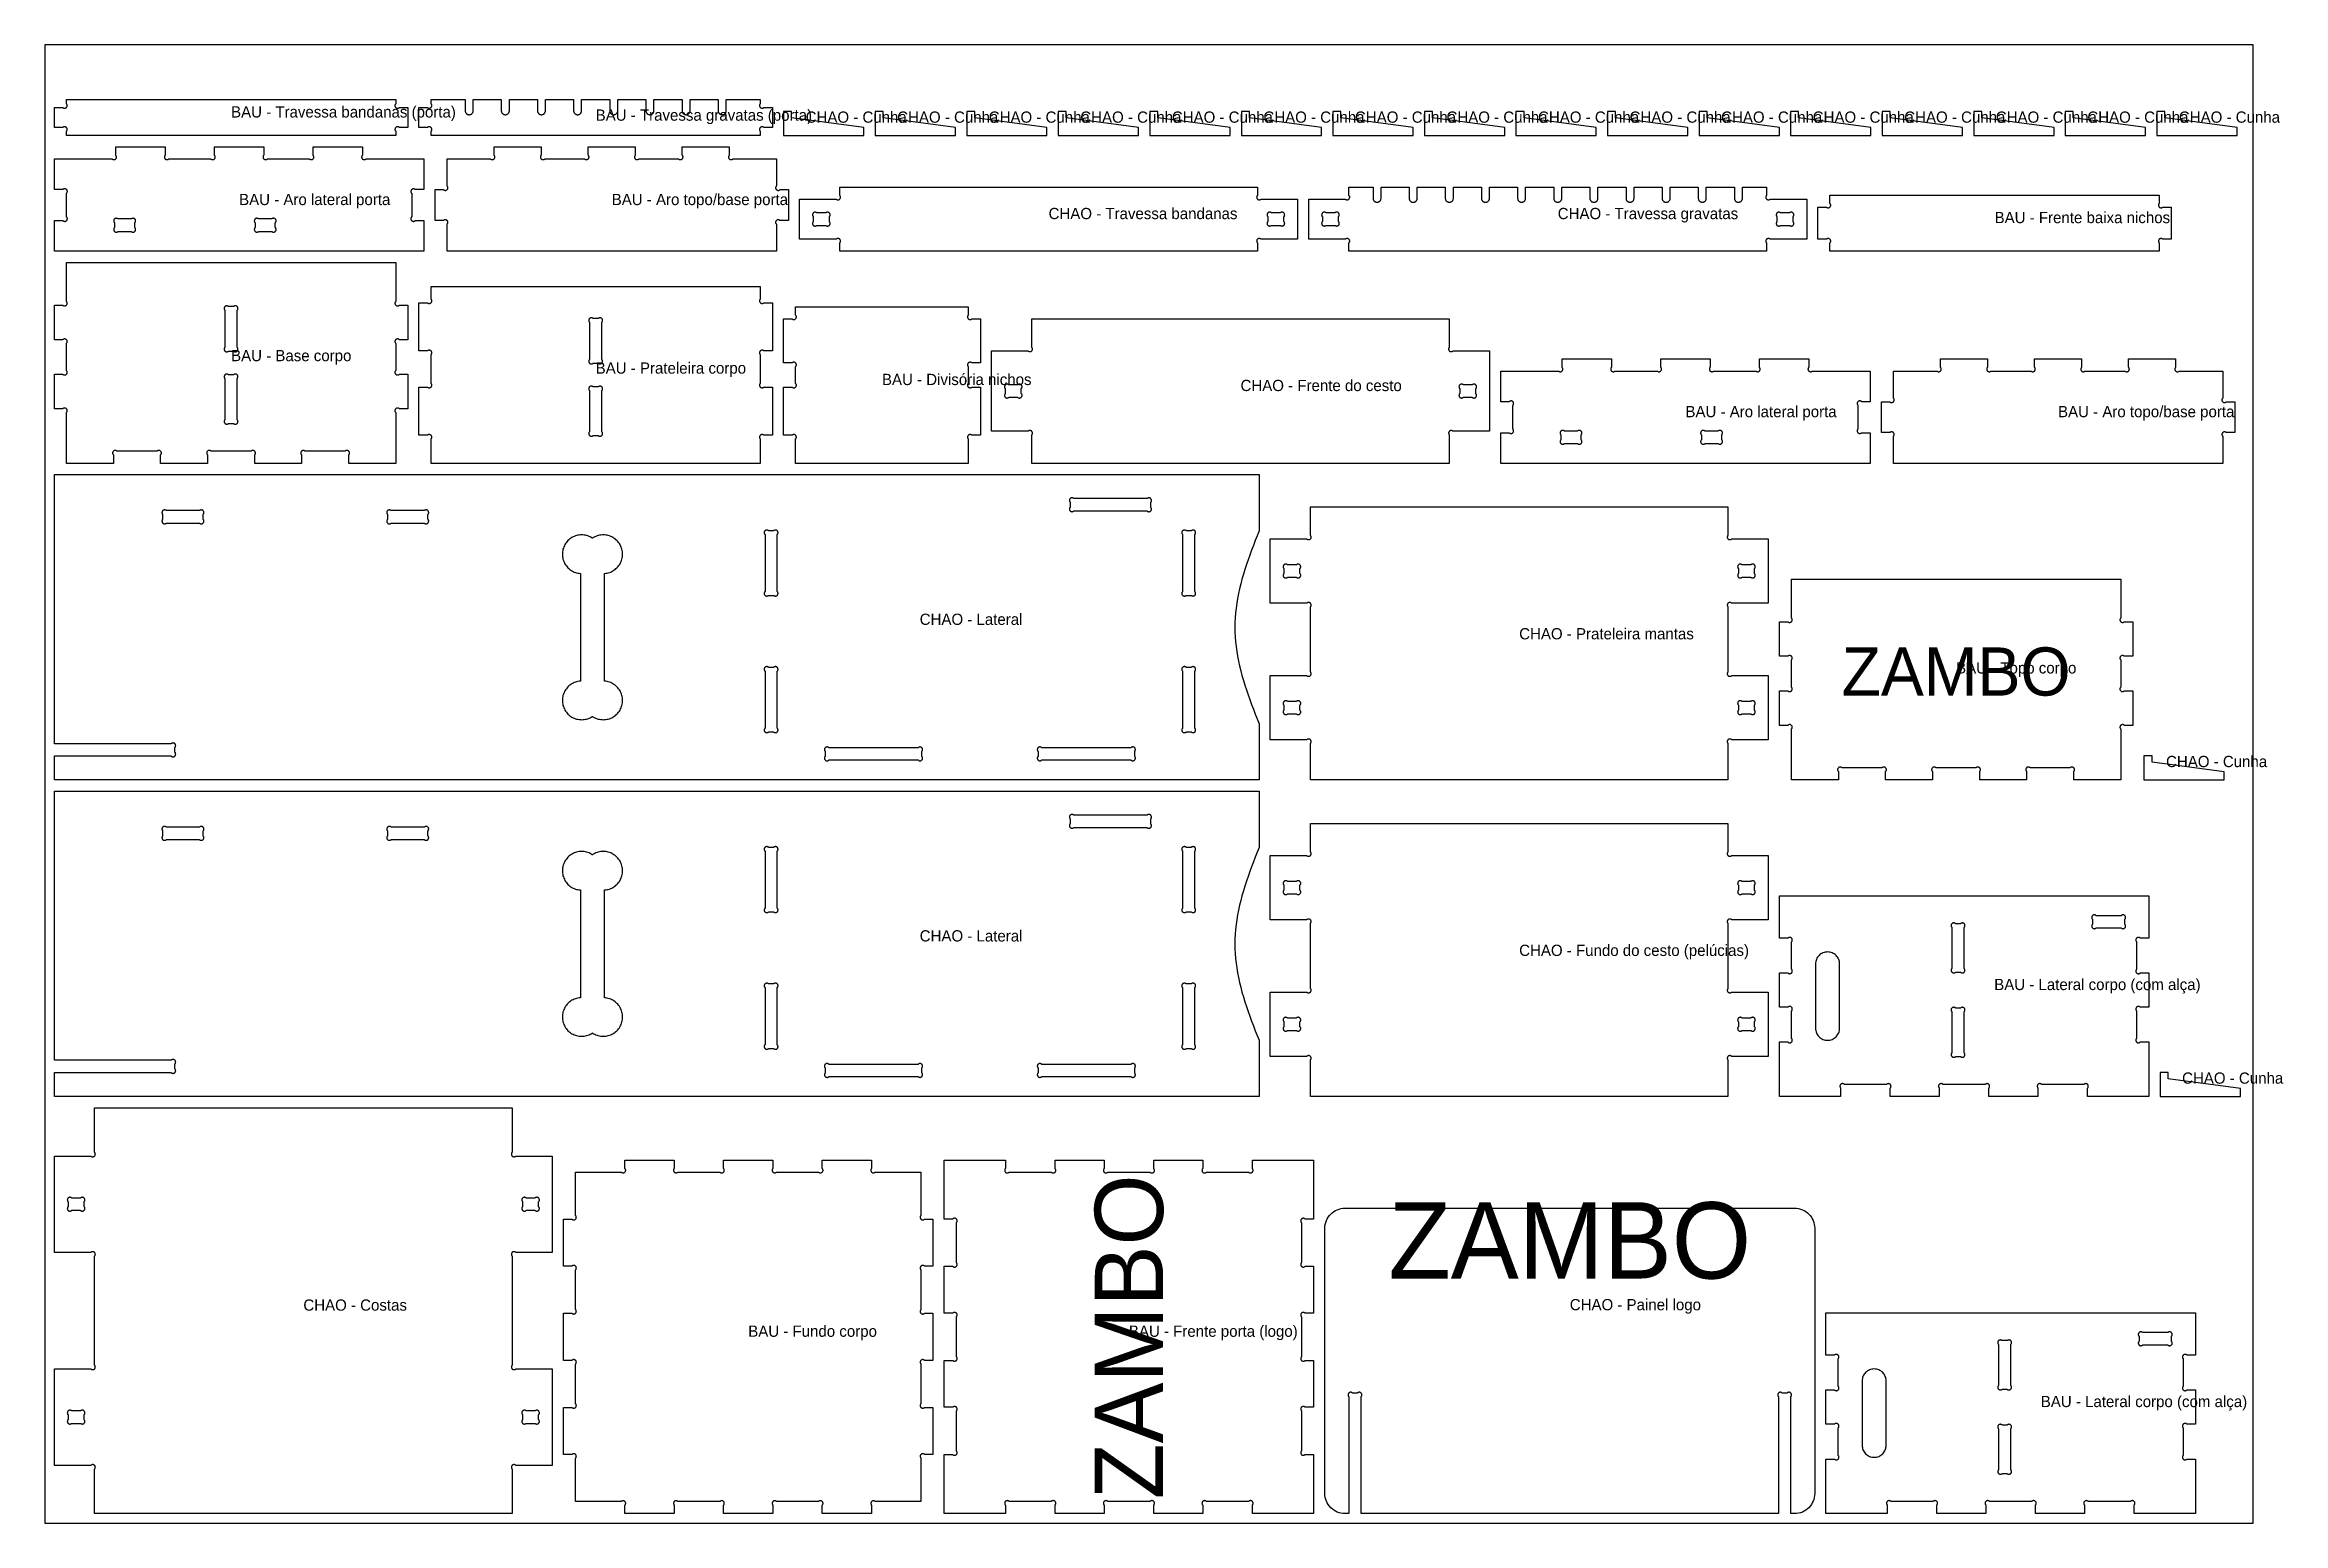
# Model space of a CAD drawing. Header units: millimetres. Extents: x 0 to 2787, y 0 to 1840.
import ezdxf
from ezdxf.enums import TextEntityAlignment as Align

# ---------------------------------------------------------------- set-up
doc = ezdxf.new("R2010")
doc.units = ezdxf.units.MM
for name, color, linetype in [('CHAPA_NAO_CORTAR', 8, 'Continuous'), ('CORTE_EXTERNO', 1, 'Continuous'), ('CORTE_INTERNO', 5, 'Continuous'), ('ETIQUETAS_NAO_CORTAR', 8, 'Continuous'), ('GRAVACAO', 3, 'Continuous')]:
    doc.layers.add(name, color=color, linetype=linetype)

msp = doc.modelspace()

# ---------------------------------------------------------------- texts
at = {"layer": 'ETIQUETAS_NAO_CORTAR'}
for s, p in [('BAU - Travessa bandanas (porta)', (232, 1749.5)), ('BAU - Travessa gravatas (porta)', (686, 1745.5)), ('CHAO - Cunha', (947.5, 1743)), ('CHAO - Cunha', (1061.5, 1743)), ('CHAO - Cunha', (1175.5, 1743)), ('CHAO - Cunha', (1289.5, 1743)), ('CHAO - Cunha', (1403.5, 1743)), ('CHAO - Cunha', (1517.5, 1743)), ('CHAO - Cunha', (1631.5, 1743)), ('CHAO - Cunha', (1745.5, 1743)), ('CHAO - Cunha', (1859.5, 1743)), ('CHAO - Cunha', (1973.5, 1743)), ('CHAO - Cunha', (2087.5, 1743)), ('CHAO - Cunha', (2201.5, 1743)), ('CHAO - Cunha', (2315.5, 1743)), ('CHAO - Cunha', (2429.5, 1743)), ('CHAO - Cunha', (2543.5, 1743)), ('CHAO - Cunha', (2657.5, 1743)), ('BAU - Aro lateral porta', (242, 1640.5)), ('BAU - Aro topo/base porta', (706, 1640.5)), ('CHAO - Travessa bandanas', (1250, 1623)), ('CHAO - Travessa gravatas', (1884, 1623)), ('BAU - Frente baixa nichos', (2428, 1618)), ('BAU - Base corpo', (232, 1446.2)), ('BAU - Prateleira corpo', (686, 1430.7)), ('BAU - Divisória nichos', (1042.5, 1416.5)), ('CHAO - Frente do cesto', (1489, 1409)), ('BAU - Aro lateral porta', (2043, 1376.5)), ('BAU - Aro topo/base porta', (2507, 1376.5)), ('CHAO - Lateral', (1089.5, 1118)), ('CHAO - Prateleira mantas', (1836, 1100)), ('BAU - Topo corpo', (2380, 1057.5)), ('CHAO - Cunha', (2641.5, 941)), ('CHAO - Lateral', (1089.5, 724)), ('CHAO - Fundo do cesto (pelúcias)', (1836, 706)), ('BAU - Lateral corpo (com alça)', (2427.5, 663.5)), ('CHAO - Cunha', (2661.5, 547)), ('CHAO - Painel logo', (1899, 265)), ('CHAO - Costas', (322, 264.5)), ('BAU - Fundo corpo', (876, 232)), ('BAU - Frente porta (logo)', (1350, 232)), ('BAU - Lateral corpo (com alça)', (2485.5, 144.5))]:
    msp.add_text(s, height=14, dxfattribs=at).set_placement(p)
at = {"layer": 'GRAVACAO'}
for height, p in [(60, (2380, 1060)), (95, (1899, 352))]:
    msp.add_text('ZAMBO', height=height, dxfattribs=at).set_placement(p, align=Align.MIDDLE_CENTER)
msp.add_text('ZAMBO', height=85, rotation=90, dxfattribs=at).set_placement((1350, 232), align=Align.MIDDLE_CENTER)

# ---------------------------------------------------------------- linework, layer by layer
at = {"layer": 'CHAPA_NAO_CORTAR'}
msp.add_lwpolyline([(0, 0), (2750, 0), (2750, 1840), (0, 1840)], close=True, dxfattribs=at)
at = {"layer": 'CORTE_EXTERNO'}
for points in [[(12, 1737), (12, 1762), (22.4, 1762), (22.6, 1761.8), (22.9, 1761.6), (23.2, 1761.4), (23.5, 1761.3), (23.8, 1761.2), (24.1, 1761.1), (24.4, 1761.1), (24.7, 1761), (25, 1761.1), (25.3, 1761.1), (25.6, 1761.2), (25.9, 1761.3), (26.2, 1761.4), (26.5, 1761.6), (26.8, 1761.8), (27, 1762), (27.2, 1762.2), (27.4, 1762.5), (27.6, 1762.8), (27.7, 1763.1), (27.8, 1763.4), (27.9, 1763.7), (27.9, 1764), (28, 1764.3), (27.9, 1764.6), (27.9, 1764.9), (27.8, 1765.2), (27.7, 1765.5), (27.6, 1765.8), (27.4, 1766.1), (27.2, 1766.4), (27, 1766.6), (27, 1772), (437, 1772), (437, 1766.6), (436.8, 1766.4), (436.6, 1766.1), (436.4, 1765.8), (436.3, 1765.5), (436.2, 1765.2), (436.1, 1764.9), (436.1, 1764.6), (436, 1764.3), (436.1, 1764), (436.1, 1763.7), (436.2, 1763.4), (436.3, 1763.1), (436.4, 1762.8), (436.6, 1762.5), (436.8, 1762.2), (437, 1762), (437.2, 1761.8), (437.5, 1761.6), (437.8, 1761.4), (438.1, 1761.3), (438.4, 1761.2), (438.7, 1761.1), (439, 1761.1), (439.3, 1761), (439.6, 1761.1), (439.9, 1761.1), (440.2, 1761.2), (440.5, 1761.3), (440.8, 1761.4), (441.1, 1761.6), (441.4, 1761.8), (441.6, 1762), (452, 1762), (452, 1737), (441.6, 1737), (441.4, 1737.2), (441.1, 1737.4), (440.8, 1737.6), (440.5, 1737.7), (440.2, 1737.8), (439.9, 1737.9), (439.6, 1737.9), (439.3, 1738), (439, 1737.9), (438.7, 1737.9), (438.4, 1737.8), (438.1, 1737.7), (437.8, 1737.6), (437.5, 1737.4), (437.2, 1737.2), (437, 1737), (436.8, 1736.8), (436.6, 1736.5), (436.4, 1736.2), (436.3, 1735.9), (436.2, 1735.6), (436.1, 1735.3), (436.1, 1735), (436, 1734.7), (436.1, 1734.4), (436.1, 1734.1), (436.2, 1733.8), (436.3, 1733.5), (436.4, 1733.2), (436.6, 1732.9), (436.8, 1732.6), (437, 1732.4), (437, 1727), (27, 1727), (27, 1732.4), (27.2, 1732.6), (27.4, 1732.9), (27.6, 1733.2), (27.7, 1733.5), (27.8, 1733.8), (27.9, 1734.1), (27.9, 1734.4), (28, 1734.7), (27.9, 1735), (27.9, 1735.3), (27.8, 1735.6), (27.7, 1735.9), (27.6, 1736.2), (27.4, 1736.5), (27.2, 1736.8), (27, 1737), (27, 1737), (27, 1737), (26.8, 1737.2), (26.5, 1737.4), (26.2, 1737.6), (25.9, 1737.7), (25.6, 1737.8), (25.3, 1737.9), (25, 1737.9), (24.7, 1738), (24.4, 1737.9), (24.1, 1737.9), (23.8, 1737.8), (23.5, 1737.7), (23.2, 1737.6), (22.9, 1737.4), (22.6, 1737.2), (22.4, 1737), (12, 1737)], [(466, 1737), (466, 1762), (476.4, 1762), (476.6, 1761.8), (476.9, 1761.6), (477.2, 1761.4), (477.5, 1761.3), (477.8, 1761.2), (478.1, 1761.1), (478.4, 1761.1), (478.7, 1761), (479, 1761.1), (479.3, 1761.1), (479.6, 1761.2), (479.9, 1761.3), (480.2, 1761.4), (480.5, 1761.6), (480.8, 1761.8), (481, 1762), (481.2, 1762.2), (481.4, 1762.5), (481.6, 1762.8), (481.7, 1763.1), (481.8, 1763.4), (481.9, 1763.7), (481.9, 1764), (482, 1764.3), (481.9, 1764.6), (481.9, 1764.9), (481.8, 1765.2), (481.7, 1765.5), (481.6, 1765.8), (481.4, 1766.1), (481.2, 1766.4), (481, 1766.6), (481, 1772), (523.5, 1772), (523.5, 1758), (523.5, 1757.5), (523.6, 1757), (523.7, 1756.5), (523.9, 1756.1), (524.1, 1755.6), (524.3, 1755.2), (524.6, 1754.8), (525, 1754.5), (525.3, 1754.1), (525.7, 1753.8), (526.1, 1753.6), (526.6, 1753.4), (527, 1753.2), (527.5, 1753.1), (528, 1753), (528.5, 1753), (529, 1753), (529.5, 1753.1), (530, 1753.2), (530.4, 1753.4), (530.9, 1753.6), (531.3, 1753.8), (531.7, 1754.1), (532, 1754.5), (532.4, 1754.8), (532.7, 1755.2), (532.9, 1755.6), (533.1, 1756.1), (533.3, 1756.5), (533.4, 1757), (533.5, 1757.5), (533.5, 1758), (533.5, 1772), (568.5, 1772), (568.5, 1758), (568.5, 1757.5), (568.6, 1757), (568.7, 1756.5), (568.9, 1756.1), (569.1, 1755.6), (569.3, 1755.2), (569.6, 1754.8), (570, 1754.5), (570.3, 1754.1), (570.7, 1753.8), (571.1, 1753.6), (571.6, 1753.4), (572, 1753.2), (572.5, 1753.1), (573, 1753), (573.5, 1753), (574, 1753), (574.5, 1753.1), (575, 1753.2), (575.4, 1753.4), (575.9, 1753.6), (576.3, 1753.8), (576.7, 1754.1), (577, 1754.5), (577.4, 1754.8), (577.7, 1755.2), (577.9, 1755.6), (578.1, 1756.1), (578.3, 1756.5), (578.4, 1757), (578.5, 1757.5), (578.5, 1758), (578.5, 1772), (613.5, 1772), (613.5, 1758), (613.5, 1757.5), (613.6, 1757), (613.7, 1756.5), (613.9, 1756.1), (614.1, 1755.6), (614.3, 1755.2), (614.6, 1754.8), (615, 1754.5), (615.3, 1754.1), (615.7, 1753.8), (616.1, 1753.6), (616.6, 1753.4), (617, 1753.2), (617.5, 1753.1), (618, 1753), (618.5, 1753), (619, 1753), (619.5, 1753.1), (620, 1753.2), (620.4, 1753.4), (620.9, 1753.6), (621.3, 1753.8), (621.7, 1754.1), (622, 1754.5), (622.4, 1754.8), (622.7, 1755.2), (622.9, 1755.6), (623.1, 1756.1), (623.3, 1756.5), (623.4, 1757), (623.5, 1757.5), (623.5, 1758), (623.5, 1772), (658.5, 1772), (658.5, 1758), (658.5, 1757.5), (658.6, 1757), (658.7, 1756.5), (658.9, 1756.1), (659.1, 1755.6), (659.3, 1755.2), (659.6, 1754.8), (660, 1754.5), (660.3, 1754.1), (660.7, 1753.8), (661.1, 1753.6), (661.6, 1753.4), (662, 1753.2), (662.5, 1753.1), (663, 1753), (663.5, 1753), (664, 1753), (664.5, 1753.1), (665, 1753.2), (665.4, 1753.4), (665.9, 1753.6), (666.3, 1753.8), (666.7, 1754.1), (667, 1754.5), (667.4, 1754.8), (667.7, 1755.2), (667.9, 1755.6), (668.1, 1756.1), (668.3, 1756.5), (668.4, 1757), (668.5, 1757.5), (668.5, 1758), (668.5, 1772), (703.5, 1772), (703.5, 1758), (703.5, 1757.5), (703.6, 1757), (703.7, 1756.5), (703.9, 1756.1), (704.1, 1755.6), (704.3, 1755.2), (704.6, 1754.8), (705, 1754.5), (705.3, 1754.1), (705.7, 1753.8), (706.1, 1753.6), (706.6, 1753.4), (707, 1753.2), (707.5, 1753.1), (708, 1753), (708.5, 1753), (709, 1753), (709.5, 1753.1), (710, 1753.2), (710.4, 1753.4), (710.9, 1753.6), (711.3, 1753.8), (711.7, 1754.1), (712, 1754.5), (712.4, 1754.8), (712.7, 1755.2), (712.9, 1755.6), (713.1, 1756.1), (713.3, 1756.5), (713.4, 1757), (713.5, 1757.5), (713.5, 1758), (713.5, 1772), (748.5, 1772), (748.5, 1758), (748.5, 1757.5), (748.6, 1757), (748.7, 1756.5), (748.9, 1756.1), (749.1, 1755.6), (749.3, 1755.2), (749.6, 1754.8), (750, 1754.5), (750.3, 1754.1), (750.7, 1753.8), (751.1, 1753.6), (751.6, 1753.4), (752, 1753.2), (752.5, 1753.1), (753, 1753), (753.5, 1753), (754, 1753), (754.5, 1753.1), (755, 1753.2), (755.4, 1753.4), (755.9, 1753.6), (756.3, 1753.8), (756.7, 1754.1), (757, 1754.5), (757.4, 1754.8), (757.7, 1755.2), (757.9, 1755.6), (758.1, 1756.1), (758.3, 1756.5), (758.4, 1757), (758.5, 1757.5), (758.5, 1758), (758.5, 1772), (793.5, 1772), (793.5, 1758), (793.5, 1757.5), (793.6, 1757), (793.7, 1756.5), (793.9, 1756.1), (794.1, 1755.6), (794.3, 1755.2), (794.6, 1754.8), (795, 1754.5), (795.3, 1754.1), (795.7, 1753.8), (796.1, 1753.6), (796.6, 1753.4), (797, 1753.2), (797.5, 1753.1), (798, 1753), (798.5, 1753), (799, 1753), (799.5, 1753.1), (800, 1753.2), (800.4, 1753.4), (800.9, 1753.6), (801.3, 1753.8), (801.7, 1754.1), (802, 1754.5), (802.4, 1754.8), (802.7, 1755.2), (802.9, 1755.6), (803.1, 1756.1), (803.3, 1756.5), (803.4, 1757), (803.5, 1757.5), (803.5, 1758), (803.5, 1772), (838.5, 1772), (838.5, 1758), (838.5, 1757.5), (838.6, 1757), (838.7, 1756.5), (838.9, 1756.1), (839.1, 1755.6), (839.3, 1755.2), (839.6, 1754.8), (840, 1754.5), (840.3, 1754.1), (840.7, 1753.8), (841.1, 1753.6), (841.6, 1753.4), (842, 1753.2), (842.5, 1753.1), (843, 1753), (843.5, 1753), (844, 1753), (844.5, 1753.1), (845, 1753.2), (845.4, 1753.4), (845.9, 1753.6), (846.3, 1753.8), (846.7, 1754.1), (847, 1754.5), (847.4, 1754.8), (847.7, 1755.2), (847.9, 1755.6), (848.1, 1756.1), (848.3, 1756.5), (848.4, 1757), (848.5, 1757.5), (848.5, 1758), (848.5, 1772), (891, 1772), (891, 1766.6), (890.8, 1766.4), (890.6, 1766.1), (890.4, 1765.8), (890.3, 1765.5), (890.2, 1765.2), (890.1, 1764.9), (890.1, 1764.6), (890, 1764.3), (890.1, 1764), (890.1, 1763.7), (890.2, 1763.4), (890.3, 1763.1), (890.4, 1762.8), (890.6, 1762.5), (890.8, 1762.2), (891, 1762), (891.2, 1761.8), (891.5, 1761.6), (891.8, 1761.4), (892.1, 1761.3), (892.4, 1761.2), (892.7, 1761.1), (893, 1761.1), (893.3, 1761), (893.6, 1761.1), (893.9, 1761.1), (894.2, 1761.2), (894.5, 1761.3), (894.8, 1761.4), (895.1, 1761.6), (895.4, 1761.8), (895.6, 1762), (906, 1762), (906, 1737), (895.6, 1737), (895.4, 1737.2), (895.1, 1737.4), (894.8, 1737.6), (894.5, 1737.7), (894.2, 1737.8), (893.9, 1737.9), (893.6, 1737.9), (893.3, 1738), (893, 1737.9), (892.7, 1737.9), (892.4, 1737.8), (892.1, 1737.7), (891.8, 1737.6), (891.5, 1737.4), (891.2, 1737.2), (891, 1737), (890.8, 1736.8), (890.6, 1736.5), (890.4, 1736.2), (890.3, 1735.9), (890.2, 1735.6), (890.1, 1735.3), (890.1, 1735), (890, 1734.7), (890.1, 1734.4), (890.1, 1734.1), (890.2, 1733.8), (890.3, 1733.5), (890.4, 1733.2), (890.6, 1732.9), (890.8, 1732.6), (891, 1732.4), (891, 1727), (481, 1727), (481, 1732.4), (481.2, 1732.6), (481.4, 1732.9), (481.6, 1733.2), (481.7, 1733.5), (481.8, 1733.8), (481.9, 1734.1), (481.9, 1734.4), (482, 1734.7), (481.9, 1735), (481.9, 1735.3), (481.8, 1735.6), (481.7, 1735.9), (481.6, 1736.2), (481.4, 1736.5), (481.2, 1736.8), (481, 1737), (481, 1737), (481, 1737), (480.8, 1737.2), (480.5, 1737.4), (480.2, 1737.6), (479.9, 1737.7), (479.6, 1737.8), (479.3, 1737.9), (479, 1737.9), (478.7, 1738), (478.4, 1737.9), (478.1, 1737.9), (477.8, 1737.8), (477.5, 1737.7), (477.2, 1737.6), (476.9, 1737.4), (476.6, 1737.2), (476.4, 1737), (466, 1737)], [(1020, 1727), (1020, 1737), (930, 1749), (930, 1757), (920, 1757), (920, 1727), (1020, 1727)], [(1134, 1727), (1134, 1737), (1044, 1749), (1044, 1757), (1034, 1757), (1034, 1727), (1134, 1727)], [(1248, 1727), (1248, 1737), (1158, 1749), (1158, 1757), (1148, 1757), (1148, 1727), (1248, 1727)], [(1362, 1727), (1362, 1737), (1272, 1749), (1272, 1757), (1262, 1757), (1262, 1727), (1362, 1727)], [(1476, 1727), (1476, 1737), (1386, 1749), (1386, 1757), (1376, 1757), (1376, 1727), (1476, 1727)], [(1590, 1727), (1590, 1737), (1500, 1749), (1500, 1757), (1490, 1757), (1490, 1727), (1590, 1727)], [(1704, 1727), (1704, 1737), (1614, 1749), (1614, 1757), (1604, 1757), (1604, 1727), (1704, 1727)], [(1818, 1727), (1818, 1737), (1728, 1749), (1728, 1757), (1718, 1757), (1718, 1727), (1818, 1727)], [(1932, 1727), (1932, 1737), (1842, 1749), (1842, 1757), (1832, 1757), (1832, 1727), (1932, 1727)], [(2046, 1727), (2046, 1737), (1956, 1749), (1956, 1757), (1946, 1757), (1946, 1727), (2046, 1727)], [(2160, 1727), (2160, 1737), (2070, 1749), (2070, 1757), (2060, 1757), (2060, 1727), (2160, 1727)], [(2274, 1727), (2274, 1737), (2184, 1749), (2184, 1757), (2174, 1757), (2174, 1727), (2274, 1727)], [(2388, 1727), (2388, 1737), (2298, 1749), (2298, 1757), (2288, 1757), (2288, 1727), (2388, 1727)], [(2502, 1727), (2502, 1737), (2412, 1749), (2412, 1757), (2402, 1757), (2402, 1727), (2502, 1727)], [(2616, 1727), (2616, 1737), (2526, 1749), (2526, 1757), (2516, 1757), (2516, 1727), (2616, 1727)], [(2730, 1727), (2730, 1737), (2640, 1749), (2640, 1757), (2630, 1757), (2630, 1727), (2730, 1727)], [(334.1, 1713), (395.6, 1713), (395.6, 1702.6), (395.4, 1702.4), (395.2, 1702.1), (395, 1701.8), (394.9, 1701.5), (394.8, 1701.2), (394.7, 1700.9), (394.6, 1700.6), (394.6, 1700.3), (394.6, 1700), (394.7, 1699.7), (394.8, 1699.4), (394.9, 1699.1), (395, 1698.8), (395.2, 1698.5), (395.4, 1698.2), (395.6, 1698), (395.8, 1697.8), (396.1, 1697.6), (396.3, 1697.4), (396.6, 1697.3), (396.9, 1697.2), (397.2, 1697.1), (397.6, 1697.1), (397.9, 1697), (398.2, 1697.1), (398.5, 1697.1), (398.8, 1697.2), (399.1, 1697.3), (399.4, 1697.4), (399.7, 1697.6), (399.9, 1697.8), (400.2, 1698), (472, 1698), (472, 1659.8), (461.4, 1659.8), (461.2, 1660), (461, 1660.2), (460.7, 1660.4), (460.4, 1660.5), (460.1, 1660.6), (459.8, 1660.7), (459.5, 1660.8), (459.1, 1660.8), (458.8, 1660.8), (458.5, 1660.7), (458.2, 1660.6), (457.9, 1660.5), (457.6, 1660.4), (457.3, 1660.2), (457.1, 1660), (456.9, 1659.8), (456.6, 1659.6), (456.4, 1659.3), (456.3, 1659.1), (456.1, 1658.8), (456, 1658.5), (456, 1658.2), (455.9, 1657.8), (455.9, 1657.5), (455.9, 1657.2), (456, 1656.9), (456, 1656.6), (456.1, 1656.3), (456.3, 1656), (456.4, 1655.7), (456.6, 1655.5), (456.9, 1655.2), (456.9, 1655.2), (456.9, 1625.8), (456.9, 1625.8), (456.6, 1625.5), (456.4, 1625.3), (456.3, 1625), (456.1, 1624.7), (456, 1624.4), (456, 1624.1), (455.9, 1623.8), (455.9, 1623.5), (455.9, 1623.2), (456, 1622.8), (456, 1622.5), (456.1, 1622.2), (456.3, 1621.9), (456.4, 1621.7), (456.6, 1621.4), (456.9, 1621.2), (457.1, 1621), (457.3, 1620.8), (457.6, 1620.6), (457.9, 1620.5), (458.2, 1620.4), (458.5, 1620.3), (458.8, 1620.2), (459.1, 1620.2), (459.5, 1620.2), (459.8, 1620.3), (460.1, 1620.4), (460.4, 1620.5), (460.7, 1620.6), (461, 1620.8), (461.2, 1621), (461.4, 1621.2), (472, 1621.2), (472, 1583), (12, 1583), (12, 1621.2), (22.6, 1621.2), (22.8, 1621), (23, 1620.8), (23.3, 1620.6), (23.6, 1620.5), (23.9, 1620.4), (24.2, 1620.3), (24.5, 1620.2), (24.9, 1620.2), (25.2, 1620.2), (25.5, 1620.3), (25.8, 1620.4), (26.1, 1620.5), (26.4, 1620.6), (26.7, 1620.8), (26.9, 1621), (27.1, 1621.2), (27.4, 1621.4), (27.6, 1621.7), (27.7, 1621.9), (27.9, 1622.2), (28, 1622.5), (28, 1622.8), (28.1, 1623.2), (28.1, 1623.5), (28.1, 1623.8), (28, 1624.1), (28, 1624.4), (27.9, 1624.7), (27.7, 1625), (27.6, 1625.3), (27.4, 1625.5), (27.1, 1625.8), (27.1, 1655.2), (27.4, 1655.5), (27.6, 1655.7), (27.7, 1656), (27.9, 1656.3), (28, 1656.6), (28, 1656.9), (28.1, 1657.2), (28.1, 1657.5), (28.1, 1657.8), (28, 1658.2), (28, 1658.5), (27.9, 1658.8), (27.7, 1659.1), (27.6, 1659.3), (27.4, 1659.6), (27.1, 1659.8), (26.9, 1660), (26.7, 1660.2), (26.4, 1660.4), (26.1, 1660.5), (25.8, 1660.6), (25.5, 1660.7), (25.2, 1660.8), (24.9, 1660.8), (24.5, 1660.8), (24.2, 1660.7), (23.9, 1660.6), (23.6, 1660.5), (23.3, 1660.4), (23, 1660.2), (22.8, 1660), (22.6, 1659.8), (12, 1659.8), (12, 1698), (83.8, 1698), (84.1, 1697.8), (84.3, 1697.6), (84.6, 1697.4), (84.9, 1697.3), (85.2, 1697.2), (85.5, 1697.1), (85.8, 1697.1), (86.1, 1697), (86.4, 1697.1), (86.8, 1697.1), (87.1, 1697.2), (87.4, 1697.3), (87.7, 1697.4), (87.9, 1697.6), (88.2, 1697.8), (88.4, 1698), (88.6, 1698.2), (88.8, 1698.5), (89, 1698.8), (89.1, 1699.1), (89.2, 1699.4), (89.3, 1699.7), (89.4, 1700), (89.4, 1700.3), (89.4, 1700.6), (89.3, 1700.9), (89.2, 1701.2), (89.1, 1701.5), (89, 1701.8), (88.8, 1702.1), (88.6, 1702.4), (88.4, 1702.6), (88.4, 1713), (149.9, 1713), (149.9, 1702.6), (149.6, 1702.4), (149.5, 1702.1), (149.3, 1701.8), (149.2, 1701.5), (149, 1701.2), (149, 1700.9), (148.9, 1700.6), (148.9, 1700.3), (148.9, 1700), (149, 1699.7), (149, 1699.4), (149.2, 1699.1), (149.3, 1698.8), (149.5, 1698.5), (149.6, 1698.2), (149.9, 1698), (150.1, 1697.8), (150.3, 1697.6), (150.6, 1697.4), (150.9, 1697.3), (151.2, 1697.2), (151.5, 1697.1), (151.8, 1697.1), (152.2, 1697), (152.5, 1697.1), (152.8, 1697.1), (153.1, 1697.2), (153.4, 1697.3), (153.7, 1697.4), (154, 1697.6), (154.2, 1697.8), (154.5, 1698), (206.7, 1698), (206.9, 1697.8), (207.2, 1697.6), (207.5, 1697.4), (207.7, 1697.3), (208, 1697.2), (208.4, 1697.1), (208.7, 1697.1), (209, 1697), (209.3, 1697.1), (209.6, 1697.1), (209.9, 1697.2), (210.2, 1697.3), (210.5, 1697.4), (210.8, 1697.6), (211, 1697.8), (211.3, 1698), (211.5, 1698.2), (211.7, 1698.5), (211.9, 1698.8), (212, 1699.1), (212.1, 1699.4), (212.2, 1699.7), (212.2, 1700), (212.2, 1700.3), (212.2, 1700.6), (212.2, 1700.9), (212.1, 1701.2), (212, 1701.5), (211.9, 1701.8), (211.7, 1702.1), (211.5, 1702.4), (211.3, 1702.6), (211.3, 1713), (272.7, 1713), (272.7, 1702.6), (272.5, 1702.4), (272.3, 1702.1), (272.1, 1701.8), (272, 1701.5), (271.9, 1701.2), (271.8, 1700.9), (271.8, 1700.6), (271.8, 1700.3), (271.8, 1700), (271.8, 1699.7), (271.9, 1699.4), (272, 1699.1), (272.1, 1698.8), (272.3, 1698.5), (272.5, 1698.2), (272.7, 1698), (273, 1697.8), (273.2, 1697.6), (273.5, 1697.4), (273.8, 1697.3), (274.1, 1697.2), (274.4, 1697.1), (274.7, 1697.1), (275, 1697), (275.3, 1697.1), (275.6, 1697.1), (276, 1697.2), (276.3, 1697.3), (276.5, 1697.4), (276.8, 1697.6), (277.1, 1697.8), (277.3, 1698), (329.5, 1698), (329.8, 1697.8), (330, 1697.6), (330.3, 1697.4), (330.6, 1697.3), (330.9, 1697.2), (331.2, 1697.1), (331.5, 1697.1), (331.8, 1697), (332.2, 1697.1), (332.5, 1697.1), (332.8, 1697.2), (333.1, 1697.3), (333.4, 1697.4), (333.7, 1697.6), (333.9, 1697.8), (334.1, 1698), (334.4, 1698.2), (334.5, 1698.5), (334.7, 1698.8), (334.8, 1699.1), (335, 1699.4), (335, 1699.7), (335.1, 1700), (335.1, 1700.3), (335.1, 1700.6), (335, 1700.9), (335, 1701.2), (334.8, 1701.5), (334.7, 1701.8), (334.5, 1702.1), (334.4, 1702.4), (334.1, 1702.6), (334.1, 1713)], [(486, 1621.3), (486, 1659.7), (496.4, 1659.7), (496.6, 1659.5), (496.9, 1659.3), (497.2, 1659.1), (497.5, 1659), (497.8, 1658.9), (498.1, 1658.8), (498.4, 1658.7), (498.7, 1658.7), (499, 1658.7), (499.3, 1658.8), (499.6, 1658.9), (499.9, 1659), (500.2, 1659.1), (500.5, 1659.3), (500.8, 1659.5), (501, 1659.7), (501.2, 1659.9), (501.4, 1660.2), (501.6, 1660.4), (501.7, 1660.7), (501.8, 1661), (501.9, 1661.3), (501.9, 1661.6), (502, 1662), (501.9, 1662.3), (501.9, 1662.6), (501.8, 1662.9), (501.7, 1663.2), (501.6, 1663.5), (501.4, 1663.8), (501.2, 1664), (501, 1664.3), (501, 1698), (555, 1698), (555.2, 1697.8), (555.5, 1697.6), (555.7, 1697.4), (556, 1697.3), (556.3, 1697.2), (556.6, 1697.1), (557, 1697.1), (557.3, 1697), (557.6, 1697.1), (557.9, 1697.1), (558.2, 1697.2), (558.5, 1697.3), (558.8, 1697.4), (559.1, 1697.6), (559.3, 1697.8), (559.6, 1698), (559.8, 1698.2), (560, 1698.5), (560.1, 1698.8), (560.3, 1699.1), (560.4, 1699.4), (560.5, 1699.7), (560.5, 1700), (560.5, 1700.3), (560.5, 1700.6), (560.5, 1700.9), (560.4, 1701.2), (560.3, 1701.5), (560.1, 1701.8), (560, 1702.1), (559.8, 1702.4), (559.6, 1702.6), (559.6, 1713), (618.1, 1713), (618.1, 1702.6), (617.9, 1702.4), (617.7, 1702.1), (617.6, 1701.8), (617.4, 1701.5), (617.3, 1701.2), (617.3, 1700.9), (617.2, 1700.6), (617.2, 1700.3), (617.2, 1700), (617.3, 1699.7), (617.3, 1699.4), (617.4, 1699.1), (617.6, 1698.8), (617.7, 1698.5), (617.9, 1698.2), (618.1, 1698), (618.4, 1697.8), (618.6, 1697.6), (618.9, 1697.4), (619.2, 1697.3), (619.5, 1697.2), (619.8, 1697.1), (620.1, 1697.1), (620.4, 1697), (620.8, 1697.1), (621.1, 1697.1), (621.4, 1697.2), (621.7, 1697.3), (622, 1697.4), (622.2, 1697.6), (622.5, 1697.8), (622.7, 1698), (672.1, 1698), (672.4, 1697.8), (672.6, 1697.6), (672.9, 1697.4), (673.2, 1697.3), (673.5, 1697.2), (673.8, 1697.1), (674.1, 1697.1), (674.4, 1697), (674.7, 1697.1), (675.1, 1697.1), (675.4, 1697.2), (675.7, 1697.3), (675.9, 1697.4), (676.2, 1697.6), (676.5, 1697.8), (676.7, 1698), (676.9, 1698.2), (677.1, 1698.5), (677.3, 1698.8), (677.4, 1699.1), (677.5, 1699.4), (677.6, 1699.7), (677.7, 1700), (677.7, 1700.3), (677.7, 1700.6), (677.6, 1700.9), (677.5, 1701.2), (677.4, 1701.5), (677.3, 1701.8), (677.1, 1702.1), (676.9, 1702.4), (676.7, 1702.6), (676.7, 1713), (735.3, 1713), (735.3, 1702.6), (735.1, 1702.4), (734.9, 1702.1), (734.7, 1701.8), (734.6, 1701.5), (734.5, 1701.2), (734.4, 1700.9), (734.3, 1700.6), (734.3, 1700.3), (734.3, 1700), (734.4, 1699.7), (734.5, 1699.4), (734.6, 1699.1), (734.7, 1698.8), (734.9, 1698.5), (735.1, 1698.2), (735.3, 1698), (735.5, 1697.8), (735.8, 1697.6), (736.1, 1697.4), (736.3, 1697.3), (736.6, 1697.2), (736.9, 1697.1), (737.3, 1697.1), (737.6, 1697), (737.9, 1697.1), (738.2, 1697.1), (738.5, 1697.2), (738.8, 1697.3), (739.1, 1697.4), (739.4, 1697.6), (739.6, 1697.8), (739.9, 1698), (789.3, 1698), (789.5, 1697.8), (789.8, 1697.6), (790, 1697.4), (790.3, 1697.3), (790.6, 1697.2), (790.9, 1697.1), (791.2, 1697.1), (791.6, 1697), (791.9, 1697.1), (792.2, 1697.1), (792.5, 1697.2), (792.8, 1697.3), (793.1, 1697.4), (793.4, 1697.6), (793.6, 1697.8), (793.9, 1698), (794.1, 1698.2), (794.3, 1698.5), (794.4, 1698.8), (794.6, 1699.1), (794.7, 1699.4), (794.7, 1699.7), (794.8, 1700), (794.8, 1700.3), (794.8, 1700.6), (794.7, 1700.9), (794.7, 1701.2), (794.6, 1701.5), (794.4, 1701.8), (794.3, 1702.1), (794.1, 1702.4), (793.9, 1702.6), (793.9, 1713), (852.4, 1713), (852.4, 1702.6), (852.2, 1702.4), (852, 1702.1), (851.9, 1701.8), (851.7, 1701.5), (851.6, 1701.2), (851.5, 1700.9), (851.5, 1700.6), (851.5, 1700.3), (851.5, 1700), (851.5, 1699.7), (851.6, 1699.4), (851.7, 1699.1), (851.9, 1698.8), (852, 1698.5), (852.2, 1698.2), (852.4, 1698), (852.7, 1697.8), (852.9, 1697.6), (853.2, 1697.4), (853.5, 1697.3), (853.8, 1697.2), (854.1, 1697.1), (854.4, 1697.1), (854.7, 1697), (855, 1697.1), (855.4, 1697.1), (855.7, 1697.2), (856, 1697.3), (856.3, 1697.4), (856.5, 1697.6), (856.8, 1697.8), (857, 1698), (911, 1698), (911, 1664.3), (910.8, 1664), (910.6, 1663.8), (910.4, 1663.5), (910.3, 1663.2), (910.2, 1662.9), (910.1, 1662.6), (910.1, 1662.3), (910, 1662), (910.1, 1661.6), (910.1, 1661.3), (910.2, 1661), (910.3, 1660.7), (910.4, 1660.4), (910.6, 1660.2), (910.8, 1659.9), (911, 1659.7), (911.2, 1659.5), (911.5, 1659.3), (911.8, 1659.1), (912.1, 1659), (912.4, 1658.9), (912.7, 1658.8), (913, 1658.7), (913.3, 1658.7), (913.6, 1658.7), (913.9, 1658.8), (914.2, 1658.9), (914.5, 1659), (914.8, 1659.1), (915.1, 1659.3), (915.4, 1659.5), (915.6, 1659.7), (926, 1659.7), (926, 1621.3), (915.6, 1621.3), (915.4, 1621.5), (915.1, 1621.7), (914.8, 1621.9), (914.5, 1622), (914.2, 1622.1), (913.9, 1622.2), (913.6, 1622.3), (913.3, 1622.3), (913, 1622.3), (912.7, 1622.2), (912.4, 1622.1), (912.1, 1622), (911.8, 1621.9), (911.5, 1621.7), (911.2, 1621.5), (911, 1621.3), (910.8, 1621.1), (910.6, 1620.8), (910.4, 1620.6), (910.3, 1620.3), (910.2, 1620), (910.1, 1619.7), (910.1, 1619.4), (910, 1619), (910.1, 1618.7), (910.1, 1618.4), (910.2, 1618.1), (910.3, 1617.8), (910.4, 1617.5), (910.6, 1617.2), (910.8, 1617), (911, 1616.7), (911, 1583), (501, 1583), (501, 1616.7), (501.2, 1617), (501.4, 1617.2), (501.6, 1617.5), (501.7, 1617.8), (501.8, 1618.1), (501.9, 1618.4), (501.9, 1618.7), (502, 1619), (501.9, 1619.4), (501.9, 1619.7), (501.8, 1620), (501.7, 1620.3), (501.6, 1620.6), (501.4, 1620.8), (501.2, 1621.1), (501, 1621.3), (501, 1621.3), (500.8, 1621.5), (500.5, 1621.7), (500.2, 1621.9), (499.9, 1622), (499.6, 1622.1), (499.3, 1622.2), (499, 1622.3), (498.7, 1622.3), (498.4, 1622.3), (498.1, 1622.2), (497.8, 1622.1), (497.5, 1622), (497.2, 1621.9), (496.9, 1621.7), (496.6, 1621.5), (496.4, 1621.3), (486, 1621.3)], [(940, 1598), (940, 1648), (985.4, 1648), (985.6, 1647.8), (985.9, 1647.6), (986.2, 1647.4), (986.5, 1647.3), (986.8, 1647.2), (987.1, 1647.1), (987.4, 1647.1), (987.7, 1647), (988, 1647.1), (988.3, 1647.1), (988.6, 1647.2), (988.9, 1647.3), (989.2, 1647.4), (989.5, 1647.6), (989.8, 1647.8), (990, 1648), (990.2, 1648.2), (990.4, 1648.5), (990.6, 1648.8), (990.7, 1649.1), (990.8, 1649.4), (990.9, 1649.7), (990.9, 1650), (991, 1650.3), (990.9, 1650.6), (990.9, 1650.9), (990.8, 1651.2), (990.7, 1651.5), (990.6, 1651.8), (990.4, 1652.1), (990.2, 1652.4), (990, 1652.6), (990, 1663), (1510, 1663), (1510, 1652.6), (1509.8, 1652.4), (1509.6, 1652.1), (1509.4, 1651.8), (1509.3, 1651.5), (1509.2, 1651.2), (1509.1, 1650.9), (1509.1, 1650.6), (1509, 1650.3), (1509.1, 1650), (1509.1, 1649.7), (1509.2, 1649.4), (1509.3, 1649.1), (1509.4, 1648.8), (1509.6, 1648.5), (1509.8, 1648.2), (1510, 1648), (1510.2, 1647.8), (1510.5, 1647.6), (1510.8, 1647.4), (1511.1, 1647.3), (1511.4, 1647.2), (1511.7, 1647.1), (1512, 1647.1), (1512.3, 1647), (1512.6, 1647.1), (1512.9, 1647.1), (1513.2, 1647.2), (1513.5, 1647.3), (1513.8, 1647.4), (1514.1, 1647.6), (1514.4, 1647.8), (1514.6, 1648), (1560, 1648), (1560, 1598), (1514.6, 1598), (1514.4, 1598.2), (1514.1, 1598.4), (1513.8, 1598.6), (1513.5, 1598.7), (1513.2, 1598.8), (1512.9, 1598.9), (1512.6, 1598.9), (1512.3, 1599), (1512, 1598.9), (1511.7, 1598.9), (1511.4, 1598.8), (1511.1, 1598.7), (1510.8, 1598.6), (1510.5, 1598.4), (1510.2, 1598.2), (1510, 1598), (1509.8, 1597.8), (1509.6, 1597.5), (1509.4, 1597.2), (1509.3, 1596.9), (1509.2, 1596.6), (1509.1, 1596.3), (1509.1, 1596), (1509, 1595.7), (1509.1, 1595.4), (1509.1, 1595.1), (1509.2, 1594.8), (1509.3, 1594.5), (1509.4, 1594.2), (1509.6, 1593.9), (1509.8, 1593.6), (1510, 1593.4), (1510, 1583), (990, 1583), (990, 1593.4), (990.2, 1593.6), (990.4, 1593.9), (990.6, 1594.2), (990.7, 1594.5), (990.8, 1594.8), (990.9, 1595.1), (990.9, 1595.4), (991, 1595.7), (990.9, 1596), (990.9, 1596.3), (990.8, 1596.6), (990.7, 1596.9), (990.6, 1597.2), (990.4, 1597.5), (990.2, 1597.8), (990, 1598), (989.8, 1598.2), (989.5, 1598.4), (989.2, 1598.6), (988.9, 1598.7), (988.6, 1598.8), (988.3, 1598.9), (988, 1598.9), (987.7, 1599), (987.4, 1598.9), (987.1, 1598.9), (986.8, 1598.8), (986.5, 1598.7), (986.2, 1598.6), (985.9, 1598.4), (985.6, 1598.2), (985.4, 1598), (940, 1598)], [(1574, 1598), (1574, 1648), (1619.4, 1648), (1619.6, 1647.8), (1619.9, 1647.6), (1620.2, 1647.4), (1620.5, 1647.3), (1620.8, 1647.2), (1621.1, 1647.1), (1621.4, 1647.1), (1621.7, 1647), (1622, 1647.1), (1622.3, 1647.1), (1622.6, 1647.2), (1622.9, 1647.3), (1623.2, 1647.4), (1623.5, 1647.6), (1623.8, 1647.8), (1624, 1648), (1624.2, 1648.2), (1624.4, 1648.5), (1624.6, 1648.8), (1624.7, 1649.1), (1624.8, 1649.4), (1624.9, 1649.7), (1624.9, 1650), (1625, 1650.3), (1624.9, 1650.6), (1624.9, 1650.9), (1624.8, 1651.2), (1624.7, 1651.5), (1624.6, 1651.8), (1624.4, 1652.1), (1624.2, 1652.4), (1624, 1652.6), (1624, 1663), (1654, 1663), (1654, 1649), (1654, 1648.5), (1654.1, 1648), (1654.2, 1647.5), (1654.4, 1647.1), (1654.6, 1646.6), (1654.8, 1646.2), (1655.1, 1645.8), (1655.5, 1645.5), (1655.8, 1645.1), (1656.2, 1644.8), (1656.6, 1644.6), (1657.1, 1644.4), (1657.5, 1644.2), (1658, 1644.1), (1658.5, 1644), (1659, 1644), (1659.5, 1644), (1660, 1644.1), (1660.5, 1644.2), (1660.9, 1644.4), (1661.4, 1644.6), (1661.8, 1644.8), (1662.2, 1645.1), (1662.5, 1645.5), (1662.9, 1645.8), (1663.2, 1646.2), (1663.4, 1646.6), (1663.6, 1647.1), (1663.8, 1647.5), (1663.9, 1648), (1664, 1648.5), (1664, 1649), (1664, 1663), (1699, 1663), (1699, 1649), (1699, 1648.5), (1699.1, 1648), (1699.2, 1647.5), (1699.4, 1647.1), (1699.6, 1646.6), (1699.8, 1646.2), (1700.1, 1645.8), (1700.5, 1645.5), (1700.8, 1645.1), (1701.2, 1644.8), (1701.6, 1644.6), (1702.1, 1644.4), (1702.5, 1644.2), (1703, 1644.1), (1703.5, 1644), (1704, 1644), (1704.5, 1644), (1705, 1644.1), (1705.5, 1644.2), (1705.9, 1644.4), (1706.4, 1644.6), (1706.8, 1644.8), (1707.2, 1645.1), (1707.5, 1645.5), (1707.9, 1645.8), (1708.2, 1646.2), (1708.4, 1646.6), (1708.6, 1647.1), (1708.8, 1647.5), (1708.9, 1648), (1709, 1648.5), (1709, 1649), (1709, 1663), (1744, 1663), (1744, 1649), (1744, 1648.5), (1744.1, 1648), (1744.2, 1647.5), (1744.4, 1647.1), (1744.6, 1646.6), (1744.8, 1646.2), (1745.1, 1645.8), (1745.5, 1645.5), (1745.8, 1645.1), (1746.2, 1644.8), (1746.6, 1644.6), (1747.1, 1644.4), (1747.5, 1644.2), (1748, 1644.1), (1748.5, 1644), (1749, 1644), (1749.5, 1644), (1750, 1644.1), (1750.5, 1644.2), (1750.9, 1644.4), (1751.4, 1644.6), (1751.8, 1644.8), (1752.2, 1645.1), (1752.5, 1645.5), (1752.9, 1645.8), (1753.2, 1646.2), (1753.4, 1646.6), (1753.6, 1647.1), (1753.8, 1647.5), (1753.9, 1648), (1754, 1648.5), (1754, 1649), (1754, 1663), (1789, 1663), (1789, 1649), (1789, 1648.5), (1789.1, 1648), (1789.2, 1647.5), (1789.4, 1647.1), (1789.6, 1646.6), (1789.8, 1646.2), (1790.1, 1645.8), (1790.5, 1645.5), (1790.8, 1645.1), (1791.2, 1644.8), (1791.6, 1644.6), (1792.1, 1644.4), (1792.5, 1644.2), (1793, 1644.1), (1793.5, 1644), (1794, 1644), (1794.5, 1644), (1795, 1644.1), (1795.5, 1644.2), (1795.9, 1644.4), (1796.4, 1644.6), (1796.8, 1644.8), (1797.2, 1645.1), (1797.5, 1645.5), (1797.9, 1645.8), (1798.2, 1646.2), (1798.4, 1646.6), (1798.6, 1647.1), (1798.8, 1647.5), (1798.9, 1648), (1799, 1648.5), (1799, 1649), (1799, 1663), (1834, 1663), (1834, 1649), (1834, 1648.5), (1834.1, 1648), (1834.2, 1647.5), (1834.4, 1647.1), (1834.6, 1646.6), (1834.8, 1646.2), (1835.1, 1645.8), (1835.5, 1645.5), (1835.8, 1645.1), (1836.2, 1644.8), (1836.6, 1644.6), (1837.1, 1644.4), (1837.5, 1644.2), (1838, 1644.1), (1838.5, 1644), (1839, 1644), (1839.5, 1644), (1840, 1644.1), (1840.5, 1644.2), (1840.9, 1644.4), (1841.4, 1644.6), (1841.8, 1644.8), (1842.2, 1645.1), (1842.5, 1645.5), (1842.9, 1645.8), (1843.2, 1646.2), (1843.4, 1646.6), (1843.6, 1647.1), (1843.8, 1647.5), (1843.9, 1648), (1844, 1648.5), (1844, 1649), (1844, 1663), (1879, 1663), (1879, 1649), (1879, 1648.5), (1879.1, 1648), (1879.2, 1647.5), (1879.4, 1647.1), (1879.6, 1646.6), (1879.8, 1646.2), (1880.1, 1645.8), (1880.5, 1645.5), (1880.8, 1645.1), (1881.2, 1644.8), (1881.6, 1644.6), (1882.1, 1644.4), (1882.5, 1644.2), (1883, 1644.1), (1883.5, 1644), (1884, 1644), (1884.5, 1644), (1885, 1644.1), (1885.5, 1644.2), (1885.9, 1644.4), (1886.4, 1644.6), (1886.8, 1644.8), (1887.2, 1645.1), (1887.5, 1645.5), (1887.9, 1645.8), (1888.2, 1646.2), (1888.4, 1646.6), (1888.6, 1647.1), (1888.8, 1647.5), (1888.9, 1648), (1889, 1648.5), (1889, 1649), (1889, 1663), (1924, 1663), (1924, 1649), (1924, 1648.5), (1924.1, 1648), (1924.2, 1647.5), (1924.4, 1647.1), (1924.6, 1646.6), (1924.8, 1646.2), (1925.1, 1645.8), (1925.5, 1645.5), (1925.8, 1645.1), (1926.2, 1644.8), (1926.6, 1644.6), (1927.1, 1644.4), (1927.5, 1644.2), (1928, 1644.1), (1928.5, 1644), (1929, 1644), (1929.5, 1644), (1930, 1644.1), (1930.5, 1644.2), (1930.9, 1644.4), (1931.4, 1644.6), (1931.8, 1644.8), (1932.2, 1645.1), (1932.5, 1645.5), (1932.9, 1645.8), (1933.2, 1646.2), (1933.4, 1646.6), (1933.6, 1647.1), (1933.8, 1647.5), (1933.9, 1648), (1934, 1648.5), (1934, 1649), (1934, 1663), (1969, 1663), (1969, 1649), (1969, 1648.5), (1969.1, 1648), (1969.2, 1647.5), (1969.4, 1647.1), (1969.6, 1646.6), (1969.8, 1646.2), (1970.1, 1645.8), (1970.5, 1645.5), (1970.8, 1645.1), (1971.2, 1644.8), (1971.6, 1644.6), (1972.1, 1644.4), (1972.5, 1644.2), (1973, 1644.1), (1973.5, 1644), (1974, 1644), (1974.5, 1644), (1975, 1644.1), (1975.5, 1644.2), (1975.9, 1644.4), (1976.4, 1644.6), (1976.8, 1644.8), (1977.2, 1645.1), (1977.5, 1645.5), (1977.9, 1645.8), (1978.2, 1646.2), (1978.4, 1646.6), (1978.6, 1647.1), (1978.8, 1647.5), (1978.9, 1648), (1979, 1648.5), (1979, 1649), (1979, 1663), (2014, 1663), (2014, 1649), (2014, 1648.5), (2014.1, 1648), (2014.2, 1647.5), (2014.4, 1647.1), (2014.6, 1646.6), (2014.8, 1646.2), (2015.1, 1645.8), (2015.5, 1645.5), (2015.8, 1645.1), (2016.2, 1644.8), (2016.6, 1644.6), (2017.1, 1644.4), (2017.5, 1644.2), (2018, 1644.1), (2018.5, 1644), (2019, 1644), (2019.5, 1644), (2020, 1644.1), (2020.5, 1644.2), (2020.9, 1644.4), (2021.4, 1644.6), (2021.8, 1644.8), (2022.2, 1645.1), (2022.5, 1645.5), (2022.9, 1645.8), (2023.2, 1646.2), (2023.4, 1646.6), (2023.6, 1647.1), (2023.8, 1647.5), (2023.9, 1648), (2024, 1648.5), (2024, 1649), (2024, 1663), (2059, 1663), (2059, 1649), (2059, 1648.5), (2059.1, 1648), (2059.2, 1647.5), (2059.4, 1647.1), (2059.6, 1646.6), (2059.8, 1646.2), (2060.1, 1645.8), (2060.5, 1645.5), (2060.8, 1645.1), (2061.2, 1644.8), (2061.6, 1644.6), (2062.1, 1644.4), (2062.5, 1644.2), (2063, 1644.1), (2063.5, 1644), (2064, 1644), (2064.5, 1644), (2065, 1644.1), (2065.5, 1644.2), (2065.9, 1644.4), (2066.4, 1644.6), (2066.8, 1644.8), (2067.2, 1645.1), (2067.5, 1645.5), (2067.9, 1645.8), (2068.2, 1646.2), (2068.4, 1646.6), (2068.6, 1647.1), (2068.8, 1647.5), (2068.9, 1648), (2069, 1648.5), (2069, 1649), (2069, 1663), (2104, 1663), (2104, 1649), (2104, 1648.5), (2104.1, 1648), (2104.2, 1647.5), (2104.4, 1647.1), (2104.6, 1646.6), (2104.8, 1646.2), (2105.1, 1645.8), (2105.5, 1645.5), (2105.8, 1645.1), (2106.2, 1644.8), (2106.6, 1644.6), (2107.1, 1644.4), (2107.5, 1644.2), (2108, 1644.1), (2108.5, 1644), (2109, 1644), (2109.5, 1644), (2110, 1644.1), (2110.5, 1644.2), (2110.9, 1644.4), (2111.4, 1644.6), (2111.8, 1644.8), (2112.2, 1645.1), (2112.5, 1645.5), (2112.9, 1645.8), (2113.2, 1646.2), (2113.4, 1646.6), (2113.6, 1647.1), (2113.8, 1647.5), (2113.9, 1648), (2114, 1648.5), (2114, 1649), (2114, 1663), (2144, 1663), (2144, 1652.6), (2143.8, 1652.4), (2143.6, 1652.1), (2143.4, 1651.8), (2143.3, 1651.5), (2143.2, 1651.2), (2143.1, 1650.9), (2143.1, 1650.6), (2143, 1650.3), (2143.1, 1650), (2143.1, 1649.7), (2143.2, 1649.4), (2143.3, 1649.1), (2143.4, 1648.8), (2143.6, 1648.5), (2143.8, 1648.2), (2144, 1648), (2144.2, 1647.8), (2144.5, 1647.6), (2144.8, 1647.4), (2145.1, 1647.3), (2145.4, 1647.2), (2145.7, 1647.1), (2146, 1647.1), (2146.3, 1647), (2146.6, 1647.1), (2146.9, 1647.1), (2147.2, 1647.2), (2147.5, 1647.3), (2147.8, 1647.4), (2148.1, 1647.6), (2148.4, 1647.8), (2148.6, 1648), (2194, 1648), (2194, 1598), (2148.6, 1598), (2148.4, 1598.2), (2148.1, 1598.4), (2147.8, 1598.6), (2147.5, 1598.7), (2147.2, 1598.8), (2146.9, 1598.9), (2146.6, 1598.9), (2146.3, 1599), (2146, 1598.9), (2145.7, 1598.9), (2145.4, 1598.8), (2145.1, 1598.7), (2144.8, 1598.6), (2144.5, 1598.4), (2144.2, 1598.2), (2144, 1598), (2143.8, 1597.8), (2143.6, 1597.5), (2143.4, 1597.2), (2143.3, 1596.9), (2143.2, 1596.6), (2143.1, 1596.3), (2143.1, 1596), (2143, 1595.7), (2143.1, 1595.4), (2143.1, 1595.1), (2143.2, 1594.8), (2143.3, 1594.5), (2143.4, 1594.2), (2143.6, 1593.9), (2143.8, 1593.6), (2144, 1593.4), (2144, 1583), (1624, 1583), (1624, 1593.4), (1624.2, 1593.6), (1624.4, 1593.9), (1624.6, 1594.2), (1624.7, 1594.5), (1624.8, 1594.8), (1624.9, 1595.1), (1624.9, 1595.4), (1625, 1595.7), (1624.9, 1596), (1624.9, 1596.3), (1624.8, 1596.6), (1624.7, 1596.9), (1624.6, 1597.2), (1624.4, 1597.5), (1624.2, 1597.8), (1624, 1598), (1623.8, 1598.2), (1623.5, 1598.4), (1623.2, 1598.6), (1622.9, 1598.7), (1622.6, 1598.8), (1622.3, 1598.9), (1622, 1598.9), (1621.7, 1599), (1621.4, 1598.9), (1621.1, 1598.9), (1620.8, 1598.8), (1620.5, 1598.7), (1620.2, 1598.6), (1619.9, 1598.4), (1619.6, 1598.2), (1619.4, 1598), (1574, 1598)], [(2208, 1598), (2208, 1638), (2218.4, 1638), (2218.6, 1637.8), (2218.9, 1637.6), (2219.2, 1637.4), (2219.5, 1637.3), (2219.8, 1637.2), (2220.1, 1637.1), (2220.4, 1637.1), (2220.7, 1637), (2221, 1637.1), (2221.3, 1637.1), (2221.6, 1637.2), (2221.9, 1637.3), (2222.2, 1637.4), (2222.5, 1637.6), (2222.8, 1637.8), (2223, 1638), (2223.2, 1638.2), (2223.4, 1638.5), (2223.6, 1638.8), (2223.7, 1639.1), (2223.8, 1639.4), (2223.9, 1639.7), (2223.9, 1640), (2224, 1640.3), (2223.9, 1640.6), (2223.9, 1640.9), (2223.8, 1641.2), (2223.7, 1641.5), (2223.6, 1641.8), (2223.4, 1642.1), (2223.2, 1642.4), (2223, 1642.6), (2223, 1653), (2633, 1653), (2633, 1642.6), (2632.8, 1642.4), (2632.6, 1642.1), (2632.4, 1641.8), (2632.3, 1641.5), (2632.2, 1641.2), (2632.1, 1640.9), (2632.1, 1640.6), (2632, 1640.3), (2632.1, 1640), (2632.1, 1639.7), (2632.2, 1639.4), (2632.3, 1639.1), (2632.4, 1638.8), (2632.6, 1638.5), (2632.8, 1638.2), (2633, 1638), (2633.2, 1637.8), (2633.5, 1637.6), (2633.8, 1637.4), (2634.1, 1637.3), (2634.4, 1637.2), (2634.7, 1637.1), (2635, 1637.1), (2635.3, 1637), (2635.6, 1637.1), (2635.9, 1637.1), (2636.2, 1637.2), (2636.5, 1637.3), (2636.8, 1637.4), (2637.1, 1637.6), (2637.4, 1637.8), (2637.6, 1638), (2648, 1638), (2648, 1598), (2637.6, 1598), (2637.4, 1598.2), (2637.1, 1598.4), (2636.8, 1598.6), (2636.5, 1598.7), (2636.2, 1598.8), (2635.9, 1598.9), (2635.6, 1598.9), (2635.3, 1599), (2635, 1598.9), (2634.7, 1598.9), (2634.4, 1598.8), (2634.1, 1598.7), (2633.8, 1598.6), (2633.5, 1598.4), (2633.2, 1598.2), (2633, 1598), (2632.8, 1597.8), (2632.6, 1597.5), (2632.4, 1597.2), (2632.3, 1596.9), (2632.2, 1596.6), (2632.1, 1596.3), (2632.1, 1596), (2632, 1595.7), (2632.1, 1595.4), (2632.1, 1595.1), (2632.2, 1594.8), (2632.3, 1594.5), (2632.4, 1594.2), (2632.6, 1593.9), (2632.8, 1593.6), (2633, 1593.4), (2633, 1583), (2223, 1583), (2223, 1593.4), (2223.2, 1593.6), (2223.4, 1593.9), (2223.6, 1594.2), (2223.7, 1594.5), (2223.8, 1594.8), (2223.9, 1595.1), (2223.9, 1595.4), (2224, 1595.7), (2223.9, 1596), (2223.9, 1596.3), (2223.8, 1596.6), (2223.7, 1596.9), (2223.6, 1597.2), (2223.4, 1597.5), (2223.2, 1597.8), (2223, 1598), (2223, 1598), (2223, 1598), (2222.8, 1598.2), (2222.5, 1598.4), (2222.2, 1598.6), (2221.9, 1598.7), (2221.6, 1598.8), (2221.3, 1598.9), (2221, 1598.9), (2220.7, 1599), (2220.4, 1598.9), (2220.1, 1598.9), (2219.8, 1598.8), (2219.5, 1598.7), (2219.2, 1598.6), (2218.9, 1598.4), (2218.6, 1598.2), (2218.4, 1598), (2208, 1598)], [(12, 1387), (12, 1430), (22.4, 1430), (22.6, 1429.8), (22.9, 1429.6), (23.2, 1429.4), (23.5, 1429.3), (23.8, 1429.2), (24.1, 1429.1), (24.4, 1429.1), (24.7, 1429), (25, 1429.1), (25.3, 1429.1), (25.6, 1429.2), (25.9, 1429.3), (26.2, 1429.4), (26.5, 1429.6), (26.8, 1429.8), (27, 1430), (27.2, 1430.2), (27.4, 1430.5), (27.6, 1430.8), (27.7, 1431.1), (27.8, 1431.4), (27.9, 1431.7), (27.9, 1432), (28, 1432.3), (27.9, 1432.6), (27.9, 1432.9), (27.8, 1433.2), (27.7, 1433.5), (27.6, 1433.8), (27.4, 1434.1), (27.2, 1434.4), (27, 1434.6), (27, 1468.4), (27.2, 1468.6), (27.4, 1468.9), (27.6, 1469.2), (27.7, 1469.5), (27.8, 1469.8), (27.9, 1470.1), (27.9, 1470.4), (28, 1470.7), (27.9, 1471), (27.9, 1471.3), (27.8, 1471.6), (27.7, 1471.9), (27.6, 1472.2), (27.4, 1472.5), (27.2, 1472.8), (27, 1473), (27, 1473), (26.8, 1473.2), (26.5, 1473.4), (26.2, 1473.6), (25.9, 1473.7), (25.6, 1473.8), (25.3, 1473.9), (25, 1473.9), (24.7, 1474), (24.4, 1473.9), (24.1, 1473.9), (23.8, 1473.8), (23.5, 1473.7), (23.2, 1473.6), (22.9, 1473.4), (22.6, 1473.2), (22.4, 1473), (12, 1473), (12, 1516), (22.4, 1516), (22.6, 1515.8), (22.9, 1515.6), (23.2, 1515.4), (23.5, 1515.3), (23.8, 1515.2), (24.1, 1515.1), (24.4, 1515.1), (24.7, 1515), (25, 1515.1), (25.3, 1515.1), (25.6, 1515.2), (25.9, 1515.3), (26.2, 1515.4), (26.5, 1515.6), (26.8, 1515.8), (27, 1516), (27.2, 1516.2), (27.4, 1516.5), (27.6, 1516.8), (27.7, 1517.1), (27.8, 1517.4), (27.9, 1517.7), (27.9, 1518), (28, 1518.3), (27.9, 1518.6), (27.9, 1518.9), (27.8, 1519.2), (27.7, 1519.5), (27.6, 1519.8), (27.4, 1520.1), (27.2, 1520.4), (27, 1520.6), (27, 1569), (437, 1569), (437, 1520.6), (436.8, 1520.4), (436.6, 1520.1), (436.4, 1519.8), (436.3, 1519.5), (436.2, 1519.2), (436.1, 1518.9), (436.1, 1518.6), (436, 1518.3), (436.1, 1518), (436.1, 1517.7), (436.2, 1517.4), (436.3, 1517.1), (436.4, 1516.8), (436.6, 1516.5), (436.8, 1516.2), (437, 1516), (437.2, 1515.8), (437.5, 1515.6), (437.8, 1515.4), (438.1, 1515.3), (438.4, 1515.2), (438.7, 1515.1), (439, 1515.1), (439.3, 1515), (439.6, 1515.1), (439.9, 1515.1), (440.2, 1515.2), (440.5, 1515.3), (440.8, 1515.4), (441.1, 1515.6), (441.4, 1515.8), (441.6, 1516), (452, 1516), (452, 1473), (441.6, 1473), (441.4, 1473.2), (441.1, 1473.4), (440.8, 1473.6), (440.5, 1473.7), (440.2, 1473.8), (439.9, 1473.9), (439.6, 1473.9), (439.3, 1474), (439, 1473.9), (438.7, 1473.9), (438.4, 1473.8), (438.1, 1473.7), (437.8, 1473.6), (437.5, 1473.4), (437.2, 1473.2), (437, 1473), (436.8, 1472.8), (436.6, 1472.5), (436.4, 1472.2), (436.3, 1471.9), (436.2, 1471.6), (436.1, 1471.3), (436.1, 1471), (436, 1470.7), (436.1, 1470.4), (436.1, 1470.1), (436.2, 1469.8), (436.3, 1469.5), (436.4, 1469.2), (436.6, 1468.9), (436.8, 1468.6), (437, 1468.4), (437, 1434.6), (436.8, 1434.4), (436.6, 1434.1), (436.4, 1433.8), (436.3, 1433.5), (436.2, 1433.2), (436.1, 1432.9), (436.1, 1432.6), (436, 1432.3), (436.1, 1432), (436.1, 1431.7), (436.2, 1431.4), (436.3, 1431.1), (436.4, 1430.8), (436.6, 1430.5), (436.8, 1430.2), (437, 1430), (437.2, 1429.8), (437.5, 1429.6), (437.8, 1429.4), (438.1, 1429.3), (438.4, 1429.2), (438.7, 1429.1), (439, 1429.1), (439.3, 1429), (439.6, 1429.1), (439.9, 1429.1), (440.2, 1429.2), (440.5, 1429.3), (440.8, 1429.4), (441.1, 1429.6), (441.4, 1429.8), (441.6, 1430), (452, 1430), (452, 1387), (441.6, 1387), (441.4, 1387.2), (441.1, 1387.4), (440.8, 1387.6), (440.5, 1387.7), (440.2, 1387.8), (439.9, 1387.9), (439.6, 1387.9), (439.3, 1388), (439, 1387.9), (438.7, 1387.9), (438.4, 1387.8), (438.1, 1387.7), (437.8, 1387.6), (437.5, 1387.4), (437.2, 1387.2), (437, 1387), (436.8, 1386.8), (436.6, 1386.5), (436.4, 1386.2), (436.3, 1385.9), (436.2, 1385.6), (436.1, 1385.3), (436.1, 1385), (436, 1384.7), (436.1, 1384.4), (436.1, 1384.1), (436.2, 1383.8), (436.3, 1383.5), (436.4, 1383.2), (436.6, 1382.9), (436.8, 1382.6), (437, 1382.4), (437, 1319), (378.6, 1319), (378.6, 1329.6), (378.8, 1329.8), (379, 1330), (379.1, 1330.3), (379.3, 1330.6), (379.4, 1330.9), (379.5, 1331.2), (379.5, 1331.5), (379.5, 1331.9), (379.5, 1332.2), (379.5, 1332.5), (379.4, 1332.8), (379.3, 1333.1), (379.1, 1333.4), (379, 1333.7), (378.8, 1333.9), (378.6, 1334.2), (378.3, 1334.4), (378.1, 1334.6), (377.8, 1334.7), (377.5, 1334.9), (377.2, 1335), (376.9, 1335), (376.6, 1335.1), (376.3, 1335.1), (376, 1335.1), (375.6, 1335), (375.3, 1335), (375, 1334.9), (374.7, 1334.7), (374.5, 1334.6), (374.2, 1334.4), (374, 1334.2), (374, 1334.2), (324.3, 1334.2), (324.3, 1334.2), (324.1, 1334.4), (323.8, 1334.6), (323.5, 1334.7), (323.2, 1334.9), (322.9, 1335), (322.6, 1335), (322.3, 1335.1), (322, 1335.1), (321.7, 1335.1), (321.4, 1335), (321.1, 1335), (320.8, 1334.9), (320.5, 1334.7), (320.2, 1334.6), (319.9, 1334.4), (319.7, 1334.2), (319.5, 1333.9), (319.3, 1333.7), (319.1, 1333.4), (319, 1333.1), (318.9, 1332.8), (318.8, 1332.5), (318.8, 1332.2), (318.8, 1331.9), (318.8, 1331.5), (318.8, 1331.2), (318.9, 1330.9), (319, 1330.6), (319.1, 1330.3), (319.3, 1330), (319.5, 1329.8), (319.7, 1329.6), (319.7, 1319), (261.4, 1319), (261.4, 1329.6), (261.6, 1329.8), (261.8, 1330), (262, 1330.3), (262.1, 1330.6), (262.2, 1330.9), (262.3, 1331.2), (262.4, 1331.5), (262.4, 1331.9), (262.4, 1332.2), (262.3, 1332.5), (262.2, 1332.8), (262.1, 1333.1), (262, 1333.4), (261.8, 1333.7), (261.6, 1333.9), (261.4, 1334.2), (261.2, 1334.4), (260.9, 1334.6), (260.7, 1334.7), (260.4, 1334.9), (260.1, 1335), (259.8, 1335), (259.5, 1335.1), (259.1, 1335.1), (258.8, 1335.1), (258.5, 1335), (258.2, 1335), (257.9, 1334.9), (257.6, 1334.7), (257.3, 1334.6), (257.1, 1334.4), (256.8, 1334.2), (256.8, 1334.2), (207.2, 1334.2), (207.2, 1334.2), (206.9, 1334.4), (206.7, 1334.6), (206.4, 1334.7), (206.1, 1334.9), (205.8, 1335), (205.5, 1335), (205.2, 1335.1), (204.9, 1335.1), (204.5, 1335.1), (204.2, 1335), (203.9, 1335), (203.6, 1334.9), (203.3, 1334.7), (203.1, 1334.6), (202.8, 1334.4), (202.6, 1334.2), (202.4, 1333.9), (202.2, 1333.7), (202, 1333.4), (201.9, 1333.1), (201.8, 1332.8), (201.7, 1332.5), (201.6, 1332.2), (201.6, 1331.9), (201.6, 1331.5), (201.7, 1331.2), (201.8, 1330.9), (201.9, 1330.6), (202, 1330.3), (202.2, 1330), (202.4, 1329.8), (202.6, 1329.6), (202.6, 1319), (144.3, 1319), (144.3, 1329.6), (144.5, 1329.8), (144.7, 1330), (144.9, 1330.3), (145, 1330.6), (145.1, 1330.9), (145.2, 1331.2), (145.2, 1331.5), (145.2, 1331.9), (145.2, 1332.2), (145.2, 1332.5), (145.1, 1332.8), (145, 1333.1), (144.9, 1333.4), (144.7, 1333.7), (144.5, 1333.9), (144.3, 1334.2), (144.1, 1334.4), (143.8, 1334.6), (143.5, 1334.7), (143.2, 1334.9), (142.9, 1335), (142.6, 1335), (142.3, 1335.1), (142, 1335.1), (141.7, 1335.1), (141.4, 1335), (141.1, 1335), (140.8, 1334.9), (140.5, 1334.7), (140.2, 1334.6), (139.9, 1334.4), (139.7, 1334.2), (139.7, 1334.2), (90, 1334.2), (90, 1334.2), (89.8, 1334.4), (89.5, 1334.6), (89.3, 1334.7), (89, 1334.9), (88.7, 1335), (88.4, 1335), (88, 1335.1), (87.7, 1335.1), (87.4, 1335.1), (87.1, 1335), (86.8, 1335), (86.5, 1334.9), (86.2, 1334.7), (85.9, 1334.6), (85.7, 1334.4), (85.4, 1334.2), (85.2, 1333.9), (85, 1333.7), (84.9, 1333.4), (84.7, 1333.1), (84.6, 1332.8), (84.5, 1332.5), (84.5, 1332.2), (84.5, 1331.9), (84.5, 1331.5), (84.5, 1331.2), (84.6, 1330.9), (84.7, 1330.6), (84.9, 1330.3), (85, 1330), (85.2, 1329.8), (85.4, 1329.6), (85.4, 1319), (27, 1319), (27, 1382.4), (27.2, 1382.6), (27.4, 1382.9), (27.6, 1383.2), (27.7, 1383.5), (27.8, 1383.8), (27.9, 1384.1), (27.9, 1384.4), (28, 1384.7), (27.9, 1385), (27.9, 1385.3), (27.8, 1385.6), (27.7, 1385.9), (27.6, 1386.2), (27.4, 1386.5), (27.2, 1386.8), (27, 1387), (27, 1387), (26.8, 1387.2), (26.5, 1387.4), (26.2, 1387.6), (25.9, 1387.7), (25.6, 1387.8), (25.3, 1387.9), (25, 1387.9), (24.7, 1388), (24.4, 1387.9), (24.1, 1387.9), (23.8, 1387.8), (23.5, 1387.7), (23.2, 1387.6), (22.9, 1387.4), (22.6, 1387.2), (22.4, 1387), (12, 1387)], [(466, 1354), (466, 1414), (476.4, 1414), (476.6, 1413.8), (476.9, 1413.6), (477.2, 1413.4), (477.5, 1413.3), (477.8, 1413.2), (478.1, 1413.1), (478.4, 1413.1), (478.7, 1413), (479, 1413.1), (479.3, 1413.1), (479.6, 1413.2), (479.9, 1413.3), (480.2, 1413.4), (480.5, 1413.6), (480.8, 1413.8), (481, 1414), (481.2, 1414.2), (481.4, 1414.5), (481.6, 1414.8), (481.7, 1415.1), (481.8, 1415.4), (481.9, 1415.7), (481.9, 1416), (482, 1416.3), (481.9, 1416.6), (481.9, 1416.9), (481.8, 1417.2), (481.7, 1417.5), (481.6, 1417.8), (481.4, 1418.1), (481.2, 1418.4), (481, 1418.6), (481, 1454.4), (481.2, 1454.6), (481.4, 1454.9), (481.6, 1455.2), (481.7, 1455.5), (481.8, 1455.8), (481.9, 1456.1), (481.9, 1456.4), (482, 1456.7), (481.9, 1457), (481.9, 1457.3), (481.8, 1457.6), (481.7, 1457.9), (481.6, 1458.2), (481.4, 1458.5), (481.2, 1458.8), (481, 1459), (481, 1459), (480.8, 1459.2), (480.5, 1459.4), (480.2, 1459.6), (479.9, 1459.7), (479.6, 1459.8), (479.3, 1459.9), (479, 1459.9), (478.7, 1460), (478.4, 1459.9), (478.1, 1459.9), (477.8, 1459.8), (477.5, 1459.7), (477.2, 1459.6), (476.9, 1459.4), (476.6, 1459.2), (476.4, 1459), (466, 1459), (466, 1519), (476.4, 1519), (476.6, 1518.8), (476.9, 1518.6), (477.2, 1518.4), (477.5, 1518.3), (477.8, 1518.2), (478.1, 1518.1), (478.4, 1518.1), (478.7, 1518), (479, 1518.1), (479.3, 1518.1), (479.6, 1518.2), (479.9, 1518.3), (480.2, 1518.4), (480.5, 1518.6), (480.8, 1518.8), (481, 1519), (481.2, 1519.2), (481.4, 1519.5), (481.6, 1519.8), (481.7, 1520.1), (481.8, 1520.4), (481.9, 1520.7), (481.9, 1521), (482, 1521.3), (481.9, 1521.6), (481.9, 1521.9), (481.8, 1522.2), (481.7, 1522.5), (481.6, 1522.8), (481.4, 1523.1), (481.2, 1523.4), (481, 1523.6), (481, 1539), (891, 1539), (891, 1523.6), (890.8, 1523.4), (890.6, 1523.1), (890.4, 1522.8), (890.3, 1522.5), (890.2, 1522.2), (890.1, 1521.9), (890.1, 1521.6), (890, 1521.3), (890.1, 1521), (890.1, 1520.7), (890.2, 1520.4), (890.3, 1520.1), (890.4, 1519.8), (890.6, 1519.5), (890.8, 1519.2), (891, 1519), (891.2, 1518.8), (891.5, 1518.6), (891.8, 1518.4), (892.1, 1518.3), (892.4, 1518.2), (892.7, 1518.1), (893, 1518.1), (893.3, 1518), (893.6, 1518.1), (893.9, 1518.1), (894.2, 1518.2), (894.5, 1518.3), (894.8, 1518.4), (895.1, 1518.6), (895.4, 1518.8), (895.6, 1519), (906, 1519), (906, 1459), (895.6, 1459), (895.4, 1459.2), (895.1, 1459.4), (894.8, 1459.6), (894.5, 1459.7), (894.2, 1459.8), (893.9, 1459.9), (893.6, 1459.9), (893.3, 1460), (893, 1459.9), (892.7, 1459.9), (892.4, 1459.8), (892.1, 1459.7), (891.8, 1459.6), (891.5, 1459.4), (891.2, 1459.2), (891, 1459), (890.8, 1458.8), (890.6, 1458.5), (890.4, 1458.2), (890.3, 1457.9), (890.2, 1457.6), (890.1, 1457.3), (890.1, 1457), (890, 1456.7), (890.1, 1456.4), (890.1, 1456.1), (890.2, 1455.8), (890.3, 1455.5), (890.4, 1455.2), (890.6, 1454.9), (890.8, 1454.6), (891, 1454.4), (891, 1418.6), (890.8, 1418.4), (890.6, 1418.1), (890.4, 1417.8), (890.3, 1417.5), (890.2, 1417.2), (890.1, 1416.9), (890.1, 1416.6), (890, 1416.3), (890.1, 1416), (890.1, 1415.7), (890.2, 1415.4), (890.3, 1415.1), (890.4, 1414.8), (890.6, 1414.5), (890.8, 1414.2), (891, 1414), (891.2, 1413.8), (891.5, 1413.6), (891.8, 1413.4), (892.1, 1413.3), (892.4, 1413.2), (892.7, 1413.1), (893, 1413.1), (893.3, 1413), (893.6, 1413.1), (893.9, 1413.1), (894.2, 1413.2), (894.5, 1413.3), (894.8, 1413.4), (895.1, 1413.6), (895.4, 1413.8), (895.6, 1414), (906, 1414), (906, 1354), (895.6, 1354), (895.4, 1354.2), (895.1, 1354.4), (894.8, 1354.6), (894.5, 1354.7), (894.2, 1354.8), (893.9, 1354.9), (893.6, 1354.9), (893.3, 1355), (893, 1354.9), (892.7, 1354.9), (892.4, 1354.8), (892.1, 1354.7), (891.8, 1354.6), (891.5, 1354.4), (891.2, 1354.2), (891, 1354), (890.8, 1353.8), (890.6, 1353.5), (890.4, 1353.2), (890.3, 1352.9), (890.2, 1352.6), (890.1, 1352.3), (890.1, 1352), (890, 1351.7), (890.1, 1351.4), (890.1, 1351.1), (890.2, 1350.8), (890.3, 1350.5), (890.4, 1350.2), (890.6, 1349.9), (890.8, 1349.6), (891, 1349.4), (891, 1319), (481, 1319), (481, 1349.4), (481.2, 1349.6), (481.4, 1349.9), (481.6, 1350.2), (481.7, 1350.5), (481.8, 1350.8), (481.9, 1351.1), (481.9, 1351.4), (482, 1351.7), (481.9, 1352), (481.9, 1352.3), (481.8, 1352.6), (481.7, 1352.9), (481.6, 1353.2), (481.4, 1353.5), (481.2, 1353.8), (481, 1354), (481, 1354), (480.8, 1354.2), (480.5, 1354.4), (480.2, 1354.6), (479.9, 1354.7), (479.6, 1354.8), (479.3, 1354.9), (479, 1354.9), (478.7, 1355), (478.4, 1354.9), (478.1, 1354.9), (477.8, 1354.8), (477.5, 1354.7), (477.2, 1354.6), (476.9, 1354.4), (476.6, 1354.2), (476.4, 1354), (466, 1354)], [(1165, 1414), (1165, 1354), (1154.6, 1354), (1154.4, 1354.2), (1154.1, 1354.4), (1153.8, 1354.6), (1153.5, 1354.7), (1153.2, 1354.8), (1152.9, 1354.9), (1152.6, 1354.9), (1152.3, 1355), (1152, 1354.9), (1151.7, 1354.9), (1151.4, 1354.8), (1151.1, 1354.7), (1150.8, 1354.6), (1150.5, 1354.4), (1150.2, 1354.2), (1150, 1354), (1149.8, 1353.8), (1149.6, 1353.5), (1149.4, 1353.2), (1149.3, 1352.9), (1149.2, 1352.6), (1149.1, 1352.3), (1149.1, 1352), (1149, 1351.7), (1149.1, 1351.4), (1149.1, 1351.1), (1149.2, 1350.8), (1149.3, 1350.5), (1149.4, 1350.2), (1149.6, 1349.9), (1149.8, 1349.6), (1150, 1349.4), (1150, 1319), (935, 1319), (935, 1349.4), (935.2, 1349.6), (935.4, 1349.9), (935.6, 1350.2), (935.7, 1350.5), (935.8, 1350.8), (935.9, 1351.1), (935.9, 1351.4), (936, 1351.7), (935.9, 1352), (935.9, 1352.3), (935.8, 1352.6), (935.7, 1352.9), (935.6, 1353.2), (935.4, 1353.5), (935.2, 1353.8), (935, 1354), (934.8, 1354.2), (934.5, 1354.4), (934.2, 1354.6), (933.9, 1354.7), (933.6, 1354.8), (933.3, 1354.9), (933, 1354.9), (932.7, 1355), (932.4, 1354.9), (932.1, 1354.9), (931.8, 1354.8), (931.5, 1354.7), (931.2, 1354.6), (930.9, 1354.4), (930.6, 1354.2), (930.4, 1354), (920, 1354), (920, 1414), (930.4, 1414), (930.6, 1413.8), (930.9, 1413.6), (931.2, 1413.4), (931.5, 1413.3), (931.8, 1413.2), (932.1, 1413.1), (932.4, 1413.1), (932.7, 1413), (933, 1413.1), (933.3, 1413.1), (933.6, 1413.2), (933.9, 1413.3), (934.2, 1413.4), (934.5, 1413.6), (934.8, 1413.8), (935, 1414), (935.2, 1414.2), (935.4, 1414.5), (935.6, 1414.8), (935.7, 1415.1), (935.8, 1415.4), (935.9, 1415.7), (935.9, 1416), (936, 1416.3), (935.9, 1416.6), (935.9, 1416.9), (935.8, 1417.2), (935.7, 1417.5), (935.6, 1417.8), (935.4, 1418.1), (935.2, 1418.4), (935, 1418.6), (935, 1439.4), (935.2, 1439.6), (935.4, 1439.9), (935.6, 1440.2), (935.7, 1440.5), (935.8, 1440.8), (935.9, 1441.1), (935.9, 1441.4), (936, 1441.7), (935.9, 1442), (935.9, 1442.3), (935.8, 1442.6), (935.7, 1442.9), (935.6, 1443.2), (935.4, 1443.5), (935.2, 1443.8), (935, 1444), (934.8, 1444.2), (934.5, 1444.4), (934.2, 1444.6), (933.9, 1444.7), (933.6, 1444.8), (933.3, 1444.9), (933, 1444.9), (932.7, 1445), (932.4, 1444.9), (932.1, 1444.9), (931.8, 1444.8), (931.5, 1444.7), (931.2, 1444.6), (930.9, 1444.4), (930.6, 1444.2), (930.4, 1444), (920, 1444), (920, 1499), (930.4, 1499), (930.6, 1498.8), (930.9, 1498.6), (931.2, 1498.4), (931.5, 1498.3), (931.8, 1498.2), (932.1, 1498.1), (932.4, 1498.1), (932.7, 1498), (933, 1498.1), (933.3, 1498.1), (933.6, 1498.2), (933.9, 1498.3), (934.2, 1498.4), (934.5, 1498.6), (934.8, 1498.8), (935, 1499), (935.2, 1499.2), (935.4, 1499.5), (935.6, 1499.8), (935.7, 1500.1), (935.8, 1500.4), (935.9, 1500.7), (935.9, 1501), (936, 1501.3), (935.9, 1501.6), (935.9, 1501.9), (935.8, 1502.2), (935.7, 1502.5), (935.6, 1502.8), (935.4, 1503.1), (935.2, 1503.4), (935, 1503.6), (935, 1514), (1150, 1514), (1150, 1503.6), (1149.8, 1503.4), (1149.6, 1503.1), (1149.4, 1502.8), (1149.3, 1502.5), (1149.2, 1502.2), (1149.1, 1501.9), (1149.1, 1501.6), (1149, 1501.3), (1149.1, 1501), (1149.1, 1500.7), (1149.2, 1500.4), (1149.3, 1500.1), (1149.4, 1499.8), (1149.6, 1499.5), (1149.8, 1499.2), (1150, 1499), (1150.2, 1498.8), (1150.5, 1498.6), (1150.8, 1498.4), (1151.1, 1498.3), (1151.4, 1498.2), (1151.7, 1498.1), (1152, 1498.1), (1152.3, 1498), (1152.6, 1498.1), (1152.9, 1498.1), (1153.2, 1498.2), (1153.5, 1498.3), (1153.8, 1498.4), (1154.1, 1498.6), (1154.4, 1498.8), (1154.6, 1499), (1165, 1499), (1165, 1444), (1154.6, 1444), (1154.4, 1444.2), (1154.1, 1444.4), (1153.8, 1444.6), (1153.5, 1444.7), (1153.2, 1444.8), (1152.9, 1444.9), (1152.6, 1444.9), (1152.3, 1445), (1152, 1444.9), (1151.7, 1444.9), (1151.4, 1444.8), (1151.1, 1444.7), (1150.8, 1444.6), (1150.5, 1444.4), (1150.2, 1444.2), (1150, 1444), (1149.8, 1443.8), (1149.6, 1443.5), (1149.4, 1443.2), (1149.3, 1442.9), (1149.2, 1442.6), (1149.1, 1442.3), (1149.1, 1442), (1149, 1441.7), (1149.1, 1441.4), (1149.1, 1441.1), (1149.2, 1440.8), (1149.3, 1440.5), (1149.4, 1440.2), (1149.6, 1439.9), (1149.8, 1439.6), (1150, 1439.4), (1150, 1418.6), (1149.8, 1418.4), (1149.6, 1418.1), (1149.4, 1417.8), (1149.3, 1417.5), (1149.2, 1417.2), (1149.1, 1416.9), (1149.1, 1416.6), (1149, 1416.3), (1149.1, 1416), (1149.1, 1415.7), (1149.2, 1415.4), (1149.3, 1415.1), (1149.4, 1414.8), (1149.6, 1414.5), (1149.8, 1414.2), (1150, 1414), (1150.2, 1413.8), (1150.5, 1413.6), (1150.8, 1413.4), (1151.1, 1413.3), (1151.4, 1413.2), (1151.7, 1413.1), (1152, 1413.1), (1152.3, 1413), (1152.6, 1413.1), (1152.9, 1413.1), (1153.2, 1413.2), (1153.5, 1413.3), (1153.8, 1413.4), (1154.1, 1413.6), (1154.4, 1413.8), (1154.6, 1414), (1165, 1414)], [(1179, 1359), (1179, 1459), (1224.4, 1459), (1224.6, 1458.8), (1224.9, 1458.6), (1225.2, 1458.4), (1225.5, 1458.3), (1225.8, 1458.2), (1226.1, 1458.1), (1226.4, 1458.1), (1226.7, 1458), (1227, 1458.1), (1227.3, 1458.1), (1227.6, 1458.2), (1227.9, 1458.3), (1228.2, 1458.4), (1228.5, 1458.6), (1228.8, 1458.8), (1229, 1459), (1229.2, 1459.2), (1229.4, 1459.5), (1229.6, 1459.8), (1229.7, 1460.1), (1229.8, 1460.4), (1229.9, 1460.7), (1229.9, 1461), (1230, 1461.3), (1229.9, 1461.6), (1229.9, 1461.9), (1229.8, 1462.2), (1229.7, 1462.5), (1229.6, 1462.8), (1229.4, 1463.1), (1229.2, 1463.4), (1229, 1463.6), (1229, 1499), (1749, 1499), (1749, 1463.6), (1748.8, 1463.4), (1748.6, 1463.1), (1748.4, 1462.8), (1748.3, 1462.5), (1748.2, 1462.2), (1748.1, 1461.9), (1748.1, 1461.6), (1748, 1461.3), (1748.1, 1461), (1748.1, 1460.7), (1748.2, 1460.4), (1748.3, 1460.1), (1748.4, 1459.8), (1748.6, 1459.5), (1748.8, 1459.2), (1749, 1459), (1749.2, 1458.8), (1749.5, 1458.6), (1749.8, 1458.4), (1750.1, 1458.3), (1750.4, 1458.2), (1750.7, 1458.1), (1751, 1458.1), (1751.3, 1458), (1751.6, 1458.1), (1751.9, 1458.1), (1752.2, 1458.2), (1752.5, 1458.3), (1752.8, 1458.4), (1753.1, 1458.6), (1753.4, 1458.8), (1753.6, 1459), (1799, 1459), (1799, 1359), (1753.6, 1359), (1753.4, 1359.2), (1753.1, 1359.4), (1752.8, 1359.6), (1752.5, 1359.7), (1752.2, 1359.8), (1751.9, 1359.9), (1751.6, 1359.9), (1751.3, 1360), (1751, 1359.9), (1750.7, 1359.9), (1750.4, 1359.8), (1750.1, 1359.7), (1749.8, 1359.6), (1749.5, 1359.4), (1749.2, 1359.2), (1749, 1359), (1748.8, 1358.8), (1748.6, 1358.5), (1748.4, 1358.2), (1748.3, 1357.9), (1748.2, 1357.6), (1748.1, 1357.3), (1748.1, 1357), (1748, 1356.7), (1748.1, 1356.4), (1748.1, 1356.1), (1748.2, 1355.8), (1748.3, 1355.5), (1748.4, 1355.2), (1748.6, 1354.9), (1748.8, 1354.6), (1749, 1354.4), (1749, 1319), (1229, 1319), (1229, 1354.4), (1229.2, 1354.6), (1229.4, 1354.9), (1229.6, 1355.2), (1229.7, 1355.5), (1229.8, 1355.8), (1229.9, 1356.1), (1229.9, 1356.4), (1230, 1356.7), (1229.9, 1357), (1229.9, 1357.3), (1229.8, 1357.6), (1229.7, 1357.9), (1229.6, 1358.2), (1229.4, 1358.5), (1229.2, 1358.8), (1229, 1359), (1228.8, 1359.2), (1228.5, 1359.4), (1228.2, 1359.6), (1227.9, 1359.7), (1227.6, 1359.8), (1227.3, 1359.9), (1227, 1359.9), (1226.7, 1360), (1226.4, 1359.9), (1226.1, 1359.9), (1225.8, 1359.8), (1225.5, 1359.7), (1225.2, 1359.6), (1224.9, 1359.4), (1224.6, 1359.2), (1224.4, 1359), (1179, 1359)], [(2135.1, 1449), (2196.6, 1449), (2196.6, 1438.6), (2196.4, 1438.4), (2196.2, 1438.1), (2196, 1437.8), (2195.9, 1437.5), (2195.8, 1437.2), (2195.7, 1436.9), (2195.6, 1436.6), (2195.6, 1436.3), (2195.6, 1436), (2195.7, 1435.7), (2195.8, 1435.4), (2195.9, 1435.1), (2196, 1434.8), (2196.2, 1434.5), (2196.4, 1434.2), (2196.6, 1434), (2196.8, 1433.8), (2197.1, 1433.6), (2197.3, 1433.4), (2197.6, 1433.3), (2197.9, 1433.2), (2198.2, 1433.1), (2198.6, 1433.1), (2198.9, 1433), (2199.2, 1433.1), (2199.5, 1433.1), (2199.8, 1433.2), (2200.1, 1433.3), (2200.4, 1433.4), (2200.7, 1433.6), (2200.9, 1433.8), (2201.2, 1434), (2273, 1434), (2273, 1395.8), (2262.4, 1395.8), (2262.2, 1396), (2262, 1396.2), (2261.7, 1396.4), (2261.4, 1396.5), (2261.1, 1396.6), (2260.8, 1396.7), (2260.5, 1396.8), (2260.1, 1396.8), (2259.8, 1396.8), (2259.5, 1396.7), (2259.2, 1396.6), (2258.9, 1396.5), (2258.6, 1396.4), (2258.3, 1396.2), (2258.1, 1396), (2257.8, 1395.8), (2257.6, 1395.6), (2257.4, 1395.3), (2257.3, 1395.1), (2257.1, 1394.8), (2257, 1394.5), (2257, 1394.2), (2256.9, 1393.8), (2256.9, 1393.5), (2256.9, 1393.2), (2257, 1392.9), (2257, 1392.6), (2257.1, 1392.3), (2257.3, 1392), (2257.4, 1391.7), (2257.6, 1391.5), (2257.8, 1391.2), (2257.8, 1391.2), (2257.8, 1361.8), (2257.8, 1361.8), (2257.6, 1361.5), (2257.4, 1361.3), (2257.3, 1361), (2257.1, 1360.7), (2257, 1360.4), (2257, 1360.1), (2256.9, 1359.8), (2256.9, 1359.5), (2256.9, 1359.2), (2257, 1358.8), (2257, 1358.5), (2257.1, 1358.2), (2257.3, 1357.9), (2257.4, 1357.7), (2257.6, 1357.4), (2257.8, 1357.2), (2258.1, 1357), (2258.3, 1356.8), (2258.6, 1356.6), (2258.9, 1356.5), (2259.2, 1356.4), (2259.5, 1356.3), (2259.8, 1356.2), (2260.1, 1356.2), (2260.5, 1356.2), (2260.8, 1356.3), (2261.1, 1356.4), (2261.4, 1356.5), (2261.7, 1356.6), (2262, 1356.8), (2262.2, 1357), (2262.4, 1357.2), (2273, 1357.2), (2273, 1319), (1813, 1319), (1813, 1357.2), (1823.6, 1357.2), (1823.8, 1357), (1824, 1356.8), (1824.3, 1356.6), (1824.6, 1356.5), (1824.9, 1356.4), (1825.2, 1356.3), (1825.5, 1356.2), (1825.9, 1356.2), (1826.2, 1356.2), (1826.5, 1356.3), (1826.8, 1356.4), (1827.1, 1356.5), (1827.4, 1356.6), (1827.7, 1356.8), (1827.9, 1357), (1828.2, 1357.2), (1828.4, 1357.4), (1828.6, 1357.7), (1828.7, 1357.9), (1828.9, 1358.2), (1829, 1358.5), (1829, 1358.8), (1829.1, 1359.2), (1829.1, 1359.5), (1829.1, 1359.8), (1829, 1360.1), (1829, 1360.4), (1828.9, 1360.7), (1828.7, 1361), (1828.6, 1361.3), (1828.4, 1361.5), (1828.2, 1361.8), (1828.2, 1391.2), (1828.4, 1391.5), (1828.6, 1391.7), (1828.7, 1392), (1828.9, 1392.3), (1829, 1392.6), (1829, 1392.9), (1829.1, 1393.2), (1829.1, 1393.5), (1829.1, 1393.8), (1829, 1394.2), (1829, 1394.5), (1828.9, 1394.8), (1828.7, 1395.1), (1828.6, 1395.3), (1828.4, 1395.6), (1828.2, 1395.8), (1827.9, 1396), (1827.7, 1396.2), (1827.4, 1396.4), (1827.1, 1396.5), (1826.8, 1396.6), (1826.5, 1396.7), (1826.2, 1396.8), (1825.9, 1396.8), (1825.5, 1396.8), (1825.2, 1396.7), (1824.9, 1396.6), (1824.6, 1396.5), (1824.3, 1396.4), (1824, 1396.2), (1823.8, 1396), (1823.6, 1395.8), (1813, 1395.8), (1813, 1434), (1884.8, 1434), (1885.1, 1433.8), (1885.3, 1433.6), (1885.6, 1433.4), (1885.9, 1433.3), (1886.2, 1433.2), (1886.5, 1433.1), (1886.8, 1433.1), (1887.1, 1433), (1887.4, 1433.1), (1887.8, 1433.1), (1888.1, 1433.2), (1888.4, 1433.3), (1888.7, 1433.4), (1888.9, 1433.6), (1889.2, 1433.8), (1889.4, 1434), (1889.6, 1434.2), (1889.8, 1434.5), (1890, 1434.8), (1890.1, 1435.1), (1890.2, 1435.4), (1890.3, 1435.7), (1890.4, 1436), (1890.4, 1436.3), (1890.4, 1436.6), (1890.3, 1436.9), (1890.2, 1437.2), (1890.1, 1437.5), (1890, 1437.8), (1889.8, 1438.1), (1889.6, 1438.4), (1889.4, 1438.6), (1889.4, 1449), (1950.9, 1449), (1950.9, 1438.6), (1950.6, 1438.4), (1950.5, 1438.1), (1950.3, 1437.8), (1950.2, 1437.5), (1950, 1437.2), (1950, 1436.9), (1949.9, 1436.6), (1949.9, 1436.3), (1949.9, 1436), (1950, 1435.7), (1950, 1435.4), (1950.2, 1435.1), (1950.3, 1434.8), (1950.5, 1434.5), (1950.6, 1434.2), (1950.9, 1434), (1951.1, 1433.8), (1951.3, 1433.6), (1951.6, 1433.4), (1951.9, 1433.3), (1952.2, 1433.2), (1952.5, 1433.1), (1952.8, 1433.1), (1953.2, 1433), (1953.5, 1433.1), (1953.8, 1433.1), (1954.1, 1433.2), (1954.4, 1433.3), (1954.7, 1433.4), (1955, 1433.6), (1955.2, 1433.8), (1955.5, 1434), (2007.7, 1434), (2007.9, 1433.8), (2008.2, 1433.6), (2008.5, 1433.4), (2008.7, 1433.3), (2009, 1433.2), (2009.4, 1433.1), (2009.7, 1433.1), (2010, 1433), (2010.3, 1433.1), (2010.6, 1433.1), (2010.9, 1433.2), (2011.2, 1433.3), (2011.5, 1433.4), (2011.8, 1433.6), (2012, 1433.8), (2012.3, 1434), (2012.5, 1434.2), (2012.7, 1434.5), (2012.9, 1434.8), (2013, 1435.1), (2013.1, 1435.4), (2013.2, 1435.7), (2013.2, 1436), (2013.2, 1436.3), (2013.2, 1436.6), (2013.2, 1436.9), (2013.1, 1437.2), (2013, 1437.5), (2012.9, 1437.8), (2012.7, 1438.1), (2012.5, 1438.4), (2012.3, 1438.6), (2012.3, 1449), (2073.7, 1449), (2073.7, 1438.6), (2073.5, 1438.4), (2073.3, 1438.1), (2073.1, 1437.8), (2073, 1437.5), (2072.9, 1437.2), (2072.8, 1436.9), (2072.8, 1436.6), (2072.8, 1436.3), (2072.8, 1436), (2072.8, 1435.7), (2072.9, 1435.4), (2073, 1435.1), (2073.1, 1434.8), (2073.3, 1434.5), (2073.5, 1434.2), (2073.7, 1434), (2074, 1433.8), (2074.2, 1433.6), (2074.5, 1433.4), (2074.8, 1433.3), (2075.1, 1433.2), (2075.4, 1433.1), (2075.7, 1433.1), (2076, 1433), (2076.3, 1433.1), (2076.6, 1433.1), (2077, 1433.2), (2077.3, 1433.3), (2077.5, 1433.4), (2077.8, 1433.6), (2078.1, 1433.8), (2078.3, 1434), (2130.5, 1434), (2130.8, 1433.8), (2131, 1433.6), (2131.3, 1433.4), (2131.6, 1433.3), (2131.9, 1433.2), (2132.2, 1433.1), (2132.5, 1433.1), (2132.8, 1433), (2133.2, 1433.1), (2133.5, 1433.1), (2133.8, 1433.2), (2134.1, 1433.3), (2134.4, 1433.4), (2134.7, 1433.6), (2134.9, 1433.8), (2135.1, 1434), (2135.4, 1434.2), (2135.5, 1434.5), (2135.7, 1434.8), (2135.8, 1435.1), (2136, 1435.4), (2136, 1435.7), (2136.1, 1436), (2136.1, 1436.3), (2136.1, 1436.6), (2136, 1436.9), (2136, 1437.2), (2135.8, 1437.5), (2135.7, 1437.8), (2135.5, 1438.1), (2135.4, 1438.4), (2135.1, 1438.6), (2135.1, 1449)], [(2287, 1357.3), (2287, 1395.7), (2297.4, 1395.7), (2297.6, 1395.5), (2297.9, 1395.3), (2298.2, 1395.1), (2298.5, 1395), (2298.8, 1394.9), (2299.1, 1394.8), (2299.4, 1394.7), (2299.7, 1394.7), (2300, 1394.7), (2300.3, 1394.8), (2300.6, 1394.9), (2300.9, 1395), (2301.2, 1395.1), (2301.5, 1395.3), (2301.8, 1395.5), (2302, 1395.7), (2302.2, 1395.9), (2302.4, 1396.2), (2302.6, 1396.4), (2302.7, 1396.7), (2302.8, 1397), (2302.9, 1397.3), (2302.9, 1397.6), (2303, 1398), (2302.9, 1398.3), (2302.9, 1398.6), (2302.8, 1398.9), (2302.7, 1399.2), (2302.6, 1399.5), (2302.4, 1399.8), (2302.2, 1400), (2302, 1400.3), (2302, 1434), (2356, 1434), (2356.2, 1433.8), (2356.5, 1433.6), (2356.7, 1433.4), (2357, 1433.3), (2357.3, 1433.2), (2357.6, 1433.1), (2358, 1433.1), (2358.3, 1433), (2358.6, 1433.1), (2358.9, 1433.1), (2359.2, 1433.2), (2359.5, 1433.3), (2359.8, 1433.4), (2360.1, 1433.6), (2360.3, 1433.8), (2360.6, 1434), (2360.8, 1434.2), (2361, 1434.5), (2361.1, 1434.8), (2361.3, 1435.1), (2361.4, 1435.4), (2361.5, 1435.7), (2361.5, 1436), (2361.5, 1436.3), (2361.5, 1436.6), (2361.5, 1436.9), (2361.4, 1437.2), (2361.3, 1437.5), (2361.1, 1437.8), (2361, 1438.1), (2360.8, 1438.4), (2360.6, 1438.6), (2360.6, 1449), (2419.1, 1449), (2419.1, 1438.6), (2418.9, 1438.4), (2418.7, 1438.1), (2418.6, 1437.8), (2418.4, 1437.5), (2418.3, 1437.2), (2418.3, 1436.9), (2418.2, 1436.6), (2418.2, 1436.3), (2418.2, 1436), (2418.3, 1435.7), (2418.3, 1435.4), (2418.4, 1435.1), (2418.6, 1434.8), (2418.7, 1434.5), (2418.9, 1434.2), (2419.1, 1434), (2419.4, 1433.8), (2419.6, 1433.6), (2419.9, 1433.4), (2420.2, 1433.3), (2420.5, 1433.2), (2420.8, 1433.1), (2421.1, 1433.1), (2421.4, 1433), (2421.8, 1433.1), (2422.1, 1433.1), (2422.4, 1433.2), (2422.7, 1433.3), (2423, 1433.4), (2423.2, 1433.6), (2423.5, 1433.8), (2423.7, 1434), (2473.1, 1434), (2473.4, 1433.8), (2473.6, 1433.6), (2473.9, 1433.4), (2474.2, 1433.3), (2474.5, 1433.2), (2474.8, 1433.1), (2475.1, 1433.1), (2475.4, 1433), (2475.7, 1433.1), (2476.1, 1433.1), (2476.4, 1433.2), (2476.7, 1433.3), (2476.9, 1433.4), (2477.2, 1433.6), (2477.5, 1433.8), (2477.7, 1434), (2477.9, 1434.2), (2478.1, 1434.5), (2478.3, 1434.8), (2478.4, 1435.1), (2478.5, 1435.4), (2478.6, 1435.7), (2478.7, 1436), (2478.7, 1436.3), (2478.7, 1436.6), (2478.6, 1436.9), (2478.5, 1437.2), (2478.4, 1437.5), (2478.3, 1437.8), (2478.1, 1438.1), (2477.9, 1438.4), (2477.7, 1438.6), (2477.7, 1449), (2536.3, 1449), (2536.3, 1438.6), (2536.1, 1438.4), (2535.9, 1438.1), (2535.7, 1437.8), (2535.6, 1437.5), (2535.5, 1437.2), (2535.4, 1436.9), (2535.3, 1436.6), (2535.3, 1436.3), (2535.3, 1436), (2535.4, 1435.7), (2535.5, 1435.4), (2535.6, 1435.1), (2535.7, 1434.8), (2535.9, 1434.5), (2536.1, 1434.2), (2536.3, 1434), (2536.5, 1433.8), (2536.8, 1433.6), (2537.1, 1433.4), (2537.3, 1433.3), (2537.6, 1433.2), (2537.9, 1433.1), (2538.3, 1433.1), (2538.6, 1433), (2538.9, 1433.1), (2539.2, 1433.1), (2539.5, 1433.2), (2539.8, 1433.3), (2540.1, 1433.4), (2540.4, 1433.6), (2540.6, 1433.8), (2540.9, 1434), (2590.3, 1434), (2590.5, 1433.8), (2590.8, 1433.6), (2591, 1433.4), (2591.3, 1433.3), (2591.6, 1433.2), (2591.9, 1433.1), (2592.2, 1433.1), (2592.6, 1433), (2592.9, 1433.1), (2593.2, 1433.1), (2593.5, 1433.2), (2593.8, 1433.3), (2594.1, 1433.4), (2594.4, 1433.6), (2594.6, 1433.8), (2594.9, 1434), (2595.1, 1434.2), (2595.3, 1434.5), (2595.4, 1434.8), (2595.6, 1435.1), (2595.7, 1435.4), (2595.7, 1435.7), (2595.8, 1436), (2595.8, 1436.3), (2595.8, 1436.6), (2595.7, 1436.9), (2595.7, 1437.2), (2595.6, 1437.5), (2595.4, 1437.8), (2595.3, 1438.1), (2595.1, 1438.4), (2594.9, 1438.6), (2594.9, 1449), (2653.4, 1449), (2653.4, 1438.6), (2653.2, 1438.4), (2653, 1438.1), (2652.9, 1437.8), (2652.7, 1437.5), (2652.6, 1437.2), (2652.5, 1436.9), (2652.5, 1436.6), (2652.5, 1436.3), (2652.5, 1436), (2652.5, 1435.7), (2652.6, 1435.4), (2652.7, 1435.1), (2652.9, 1434.8), (2653, 1434.5), (2653.2, 1434.2), (2653.4, 1434), (2653.7, 1433.8), (2653.9, 1433.6), (2654.2, 1433.4), (2654.5, 1433.3), (2654.8, 1433.2), (2655.1, 1433.1), (2655.4, 1433.1), (2655.7, 1433), (2656, 1433.1), (2656.4, 1433.1), (2656.7, 1433.2), (2657, 1433.3), (2657.3, 1433.4), (2657.5, 1433.6), (2657.8, 1433.8), (2658, 1434), (2712, 1434), (2712, 1400.3), (2711.8, 1400), (2711.6, 1399.8), (2711.4, 1399.5), (2711.3, 1399.2), (2711.2, 1398.9), (2711.1, 1398.6), (2711.1, 1398.3), (2711, 1398), (2711.1, 1397.6), (2711.1, 1397.3), (2711.2, 1397), (2711.3, 1396.7), (2711.4, 1396.4), (2711.6, 1396.2), (2711.8, 1395.9), (2712, 1395.7), (2712.2, 1395.5), (2712.5, 1395.3), (2712.8, 1395.1), (2713.1, 1395), (2713.4, 1394.9), (2713.7, 1394.8), (2714, 1394.7), (2714.3, 1394.7), (2714.6, 1394.7), (2714.9, 1394.8), (2715.2, 1394.9), (2715.5, 1395), (2715.8, 1395.1), (2716.1, 1395.3), (2716.4, 1395.5), (2716.6, 1395.7), (2727, 1395.7), (2727, 1357.3), (2716.6, 1357.3), (2716.4, 1357.5), (2716.1, 1357.7), (2715.8, 1357.9), (2715.5, 1358), (2715.2, 1358.1), (2714.9, 1358.2), (2714.6, 1358.3), (2714.3, 1358.3), (2714, 1358.3), (2713.7, 1358.2), (2713.4, 1358.1), (2713.1, 1358), (2712.8, 1357.9), (2712.5, 1357.7), (2712.2, 1357.5), (2712, 1357.3), (2711.8, 1357.1), (2711.6, 1356.8), (2711.4, 1356.6), (2711.3, 1356.3), (2711.2, 1356), (2711.1, 1355.7), (2711.1, 1355.4), (2711, 1355), (2711.1, 1354.7), (2711.1, 1354.4), (2711.2, 1354.1), (2711.3, 1353.8), (2711.4, 1353.5), (2711.6, 1353.2), (2711.8, 1353), (2712, 1352.7), (2712, 1319), (2302, 1319), (2302, 1352.7), (2302.2, 1353), (2302.4, 1353.2), (2302.6, 1353.5), (2302.7, 1353.8), (2302.8, 1354.1), (2302.9, 1354.4), (2302.9, 1354.7), (2303, 1355), (2302.9, 1355.4), (2302.9, 1355.7), (2302.8, 1356), (2302.7, 1356.3), (2302.6, 1356.6), (2302.4, 1356.8), (2302.2, 1357.1), (2302, 1357.3), (2302, 1357.3), (2301.8, 1357.5), (2301.5, 1357.7), (2301.2, 1357.9), (2300.9, 1358), (2300.6, 1358.1), (2300.3, 1358.2), (2300, 1358.3), (2299.7, 1358.3), (2299.4, 1358.3), (2299.1, 1358.2), (2298.8, 1358.1), (2298.5, 1358), (2298.2, 1357.9), (2297.9, 1357.7), (2297.6, 1357.5), (2297.4, 1357.3), (2287, 1357.3)], [(12, 970.1), (12, 1305), (1512, 1305), (1512, 1235), (1512, 1235), (1509.6, 1229), (1507.3, 1223), (1505, 1217), (1502.7, 1211), (1500.5, 1205), (1498.4, 1199), (1496.3, 1193), (1494.4, 1187), (1492.5, 1181), (1490.8, 1175), (1489.2, 1169), (1487.7, 1163), (1486.4, 1157), (1485.3, 1151), (1484.3, 1145), (1483.5, 1139), (1482.8, 1133), (1482.4, 1127), (1482.1, 1121), (1482, 1115), (1482.1, 1109), (1482.4, 1103), (1482.8, 1097), (1483.5, 1091), (1484.3, 1085), (1485.3, 1079), (1486.4, 1073), (1487.7, 1067), (1489.2, 1061), (1490.8, 1055), (1492.5, 1049), (1494.4, 1043), (1496.3, 1037), (1498.4, 1031), (1500.5, 1025), (1502.7, 1019), (1505, 1013), (1507.3, 1007), (1509.6, 1001), (1512, 995), (1512, 925), (12, 925), (12, 954.9), (157.4, 954.9), (157.4, 954.9), (157.6, 954.6), (157.9, 954.4), (158.2, 954.3), (158.5, 954.1), (158.8, 954), (159.1, 954), (159.4, 953.9), (159.7, 953.9), (160, 953.9), (160.3, 954), (160.6, 954), (160.9, 954.1), (161.2, 954.3), (161.5, 954.4), (161.8, 954.6), (162, 954.9), (162.2, 955.1), (162.4, 955.3), (162.6, 955.6), (162.7, 955.9), (162.8, 956.2), (162.9, 956.5), (162.9, 956.8), (163, 957.1), (162.9, 957.5), (162.9, 957.8), (162.8, 958.1), (162.7, 958.4), (162.6, 958.7), (162.4, 959), (162.2, 959.2), (162, 959.4), (162, 965.6), (162.2, 965.8), (162.4, 966), (162.6, 966.3), (162.7, 966.6), (162.8, 966.9), (162.9, 967.2), (162.9, 967.5), (163, 967.9), (162.9, 968.2), (162.9, 968.5), (162.8, 968.8), (162.7, 969.1), (162.6, 969.4), (162.4, 969.7), (162.2, 969.9), (162, 970.1), (161.8, 970.4), (161.5, 970.6), (161.2, 970.7), (160.9, 970.9), (160.6, 971), (160.3, 971), (160, 971.1), (159.7, 971.1), (159.4, 971.1), (159.1, 971), (158.8, 971), (158.5, 970.9), (158.2, 970.7), (157.9, 970.6), (157.6, 970.4), (157.4, 970.1), (12, 970.1)], [(1526, 975), (1526, 1055), (1571.4, 1055), (1571.6, 1054.8), (1571.9, 1054.6), (1572.2, 1054.4), (1572.5, 1054.3), (1572.8, 1054.2), (1573.1, 1054.1), (1573.4, 1054.1), (1573.7, 1054), (1574, 1054.1), (1574.3, 1054.1), (1574.6, 1054.2), (1574.9, 1054.3), (1575.2, 1054.4), (1575.5, 1054.6), (1575.8, 1054.8), (1576, 1055), (1576.2, 1055.2), (1576.4, 1055.5), (1576.6, 1055.8), (1576.7, 1056.1), (1576.8, 1056.4), (1576.9, 1056.7), (1576.9, 1057), (1577, 1057.3), (1576.9, 1057.6), (1576.9, 1057.9), (1576.8, 1058.2), (1576.7, 1058.5), (1576.6, 1058.8), (1576.4, 1059.1), (1576.2, 1059.4), (1576, 1059.6), (1576, 1140.4), (1576.2, 1140.6), (1576.4, 1140.9), (1576.6, 1141.2), (1576.7, 1141.5), (1576.8, 1141.8), (1576.9, 1142.1), (1576.9, 1142.4), (1577, 1142.7), (1576.9, 1143), (1576.9, 1143.3), (1576.8, 1143.6), (1576.7, 1143.9), (1576.6, 1144.2), (1576.4, 1144.5), (1576.2, 1144.8), (1576, 1145), (1575.8, 1145.2), (1575.5, 1145.4), (1575.2, 1145.6), (1574.9, 1145.7), (1574.6, 1145.8), (1574.3, 1145.9), (1574, 1145.9), (1573.7, 1146), (1573.4, 1145.9), (1573.1, 1145.9), (1572.8, 1145.8), (1572.5, 1145.7), (1572.2, 1145.6), (1571.9, 1145.4), (1571.6, 1145.2), (1571.4, 1145), (1526, 1145), (1526, 1225), (1571.4, 1225), (1571.6, 1224.8), (1571.9, 1224.6), (1572.2, 1224.4), (1572.5, 1224.3), (1572.8, 1224.2), (1573.1, 1224.1), (1573.4, 1224.1), (1573.7, 1224), (1574, 1224.1), (1574.3, 1224.1), (1574.6, 1224.2), (1574.9, 1224.3), (1575.2, 1224.4), (1575.5, 1224.6), (1575.8, 1224.8), (1576, 1225), (1576.2, 1225.2), (1576.4, 1225.5), (1576.6, 1225.8), (1576.7, 1226.1), (1576.8, 1226.4), (1576.9, 1226.7), (1576.9, 1227), (1577, 1227.3), (1576.9, 1227.6), (1576.9, 1227.9), (1576.8, 1228.2), (1576.7, 1228.5), (1576.6, 1228.8), (1576.4, 1229.1), (1576.2, 1229.4), (1576, 1229.6), (1576, 1265), (2096, 1265), (2096, 1229.6), (2095.8, 1229.4), (2095.6, 1229.1), (2095.4, 1228.8), (2095.3, 1228.5), (2095.2, 1228.2), (2095.1, 1227.9), (2095.1, 1227.6), (2095, 1227.3), (2095.1, 1227), (2095.1, 1226.7), (2095.2, 1226.4), (2095.3, 1226.1), (2095.4, 1225.8), (2095.6, 1225.5), (2095.8, 1225.2), (2096, 1225), (2096.2, 1224.8), (2096.5, 1224.6), (2096.8, 1224.4), (2097.1, 1224.3), (2097.4, 1224.2), (2097.7, 1224.1), (2098, 1224.1), (2098.3, 1224), (2098.6, 1224.1), (2098.9, 1224.1), (2099.2, 1224.2), (2099.5, 1224.3), (2099.8, 1224.4), (2100.1, 1224.6), (2100.4, 1224.8), (2100.6, 1225), (2146, 1225), (2146, 1145), (2100.6, 1145), (2100.4, 1145.2), (2100.1, 1145.4), (2099.8, 1145.6), (2099.5, 1145.7), (2099.2, 1145.8), (2098.9, 1145.9), (2098.6, 1145.9), (2098.3, 1146), (2098, 1145.9), (2097.7, 1145.9), (2097.4, 1145.8), (2097.1, 1145.7), (2096.8, 1145.6), (2096.5, 1145.4), (2096.2, 1145.2), (2096, 1145), (2095.8, 1144.8), (2095.6, 1144.5), (2095.4, 1144.2), (2095.3, 1143.9), (2095.2, 1143.6), (2095.1, 1143.3), (2095.1, 1143), (2095, 1142.7), (2095.1, 1142.4), (2095.1, 1142.1), (2095.2, 1141.8), (2095.3, 1141.5), (2095.4, 1141.2), (2095.6, 1140.9), (2095.8, 1140.6), (2096, 1140.4), (2096, 1059.6), (2095.8, 1059.4), (2095.6, 1059.1), (2095.4, 1058.8), (2095.3, 1058.5), (2095.2, 1058.2), (2095.1, 1057.9), (2095.1, 1057.6), (2095, 1057.3), (2095.1, 1057), (2095.1, 1056.7), (2095.2, 1056.4), (2095.3, 1056.1), (2095.4, 1055.8), (2095.6, 1055.5), (2095.8, 1055.2), (2096, 1055), (2096.2, 1054.8), (2096.5, 1054.6), (2096.8, 1054.4), (2097.1, 1054.3), (2097.4, 1054.2), (2097.7, 1054.1), (2098, 1054.1), (2098.3, 1054), (2098.6, 1054.1), (2098.9, 1054.1), (2099.2, 1054.2), (2099.5, 1054.3), (2099.8, 1054.4), (2100.1, 1054.6), (2100.4, 1054.8), (2100.6, 1055), (2146, 1055), (2146, 975), (2100.6, 975), (2100.4, 975.2), (2100.1, 975.4), (2099.8, 975.6), (2099.5, 975.7), (2099.2, 975.8), (2098.9, 975.9), (2098.6, 975.9), (2098.3, 976), (2098, 975.9), (2097.7, 975.9), (2097.4, 975.8), (2097.1, 975.7), (2096.8, 975.6), (2096.5, 975.4), (2096.2, 975.2), (2096, 975), (2095.8, 974.8), (2095.6, 974.5), (2095.4, 974.2), (2095.3, 973.9), (2095.2, 973.6), (2095.1, 973.3), (2095.1, 973), (2095, 972.7), (2095.1, 972.4), (2095.1, 972.1), (2095.2, 971.8), (2095.3, 971.5), (2095.4, 971.2), (2095.6, 970.9), (2095.8, 970.6), (2096, 970.4), (2096, 925), (1576, 925), (1576, 970.4), (1576.2, 970.6), (1576.4, 970.9), (1576.6, 971.2), (1576.7, 971.5), (1576.8, 971.8), (1576.9, 972.1), (1576.9, 972.4), (1577, 972.7), (1576.9, 973), (1576.9, 973.3), (1576.8, 973.6), (1576.7, 973.9), (1576.6, 974.2), (1576.4, 974.5), (1576.2, 974.8), (1576, 975), (1575.8, 975.2), (1575.5, 975.4), (1575.2, 975.6), (1574.9, 975.7), (1574.6, 975.8), (1574.3, 975.9), (1574, 975.9), (1573.7, 976), (1573.4, 975.9), (1573.1, 975.9), (1572.8, 975.8), (1572.5, 975.7), (1572.2, 975.6), (1571.9, 975.4), (1571.6, 975.2), (1571.4, 975), (1526, 975)], [(2160, 993), (2160, 1036), (2170.4, 1036), (2170.6, 1035.8), (2170.9, 1035.6), (2171.2, 1035.4), (2171.5, 1035.3), (2171.8, 1035.2), (2172.1, 1035.1), (2172.4, 1035.1), (2172.7, 1035), (2173, 1035.1), (2173.3, 1035.1), (2173.6, 1035.2), (2173.9, 1035.3), (2174.2, 1035.4), (2174.5, 1035.6), (2174.8, 1035.8), (2175, 1036), (2175.2, 1036.2), (2175.4, 1036.5), (2175.6, 1036.8), (2175.7, 1037.1), (2175.8, 1037.4), (2175.9, 1037.7), (2175.9, 1038), (2176, 1038.3), (2175.9, 1038.6), (2175.9, 1038.9), (2175.8, 1039.2), (2175.7, 1039.5), (2175.6, 1039.8), (2175.4, 1040.1), (2175.2, 1040.4), (2175, 1040.6), (2175, 1074.4), (2175.2, 1074.6), (2175.4, 1074.9), (2175.6, 1075.2), (2175.7, 1075.5), (2175.8, 1075.8), (2175.9, 1076.1), (2175.9, 1076.4), (2176, 1076.7), (2175.9, 1077), (2175.9, 1077.3), (2175.8, 1077.6), (2175.7, 1077.9), (2175.6, 1078.2), (2175.4, 1078.5), (2175.2, 1078.8), (2175, 1079), (2175, 1079), (2174.8, 1079.2), (2174.5, 1079.4), (2174.2, 1079.6), (2173.9, 1079.7), (2173.6, 1079.8), (2173.3, 1079.9), (2173, 1079.9), (2172.7, 1080), (2172.4, 1079.9), (2172.1, 1079.9), (2171.8, 1079.8), (2171.5, 1079.7), (2171.2, 1079.6), (2170.9, 1079.4), (2170.6, 1079.2), (2170.4, 1079), (2160, 1079), (2160, 1122), (2170.4, 1122), (2170.6, 1121.8), (2170.9, 1121.6), (2171.2, 1121.4), (2171.5, 1121.3), (2171.8, 1121.2), (2172.1, 1121.1), (2172.4, 1121.1), (2172.7, 1121), (2173, 1121.1), (2173.3, 1121.1), (2173.6, 1121.2), (2173.9, 1121.3), (2174.2, 1121.4), (2174.5, 1121.6), (2174.8, 1121.8), (2175, 1122), (2175.2, 1122.2), (2175.4, 1122.5), (2175.6, 1122.8), (2175.7, 1123.1), (2175.8, 1123.4), (2175.9, 1123.7), (2175.9, 1124), (2176, 1124.3), (2175.9, 1124.6), (2175.9, 1124.9), (2175.8, 1125.2), (2175.7, 1125.5), (2175.6, 1125.8), (2175.4, 1126.1), (2175.2, 1126.4), (2175, 1126.6), (2175, 1175), (2585, 1175), (2585, 1126.6), (2584.8, 1126.4), (2584.6, 1126.1), (2584.4, 1125.8), (2584.3, 1125.5), (2584.2, 1125.2), (2584.1, 1124.9), (2584.1, 1124.6), (2584, 1124.3), (2584.1, 1124), (2584.1, 1123.7), (2584.2, 1123.4), (2584.3, 1123.1), (2584.4, 1122.8), (2584.6, 1122.5), (2584.8, 1122.2), (2585, 1122), (2585.2, 1121.8), (2585.5, 1121.6), (2585.8, 1121.4), (2586.1, 1121.3), (2586.4, 1121.2), (2586.7, 1121.1), (2587, 1121.1), (2587.3, 1121), (2587.6, 1121.1), (2587.9, 1121.1), (2588.2, 1121.2), (2588.5, 1121.3), (2588.8, 1121.4), (2589.1, 1121.6), (2589.4, 1121.8), (2589.6, 1122), (2600, 1122), (2600, 1079), (2589.6, 1079), (2589.4, 1079.2), (2589.1, 1079.4), (2588.8, 1079.6), (2588.5, 1079.7), (2588.2, 1079.8), (2587.9, 1079.9), (2587.6, 1079.9), (2587.3, 1080), (2587, 1079.9), (2586.7, 1079.9), (2586.4, 1079.8), (2586.1, 1079.7), (2585.8, 1079.6), (2585.5, 1079.4), (2585.2, 1079.2), (2585, 1079), (2584.8, 1078.8), (2584.6, 1078.5), (2584.4, 1078.2), (2584.3, 1077.9), (2584.2, 1077.6), (2584.1, 1077.3), (2584.1, 1077), (2584, 1076.7), (2584.1, 1076.4), (2584.1, 1076.1), (2584.2, 1075.8), (2584.3, 1075.5), (2584.4, 1075.2), (2584.6, 1074.9), (2584.8, 1074.6), (2585, 1074.4), (2585, 1040.6), (2584.8, 1040.4), (2584.6, 1040.1), (2584.4, 1039.8), (2584.3, 1039.5), (2584.2, 1039.2), (2584.1, 1038.9), (2584.1, 1038.6), (2584, 1038.3), (2584.1, 1038), (2584.1, 1037.7), (2584.2, 1037.4), (2584.3, 1037.1), (2584.4, 1036.8), (2584.6, 1036.5), (2584.8, 1036.2), (2585, 1036), (2585.2, 1035.8), (2585.5, 1035.6), (2585.8, 1035.4), (2586.1, 1035.3), (2586.4, 1035.2), (2586.7, 1035.1), (2587, 1035.1), (2587.3, 1035), (2587.6, 1035.1), (2587.9, 1035.1), (2588.2, 1035.2), (2588.5, 1035.3), (2588.8, 1035.4), (2589.1, 1035.6), (2589.4, 1035.8), (2589.6, 1036), (2600, 1036), (2600, 993), (2589.6, 993), (2589.4, 993.2), (2589.1, 993.4), (2588.8, 993.6), (2588.5, 993.7), (2588.2, 993.8), (2587.9, 993.9), (2587.6, 993.9), (2587.3, 994), (2587, 993.9), (2586.7, 993.9), (2586.4, 993.8), (2586.1, 993.7), (2585.8, 993.6), (2585.5, 993.4), (2585.2, 993.2), (2585, 993), (2584.8, 992.8), (2584.6, 992.5), (2584.4, 992.2), (2584.3, 991.9), (2584.2, 991.6), (2584.1, 991.3), (2584.1, 991), (2584, 990.7), (2584.1, 990.4), (2584.1, 990.1), (2584.2, 989.8), (2584.3, 989.5), (2584.4, 989.2), (2584.6, 988.9), (2584.8, 988.6), (2585, 988.4), (2585, 925), (2526.6, 925), (2526.6, 935.6), (2526.8, 935.8), (2527, 936), (2527.1, 936.3), (2527.3, 936.6), (2527.4, 936.9), (2527.5, 937.2), (2527.5, 937.5), (2527.5, 937.9), (2527.5, 938.2), (2527.5, 938.5), (2527.4, 938.8), (2527.3, 939.1), (2527.1, 939.4), (2527, 939.7), (2526.8, 939.9), (2526.6, 940.1), (2526.3, 940.4), (2526.1, 940.6), (2525.8, 940.7), (2525.5, 940.9), (2525.2, 941), (2524.9, 941), (2524.6, 941.1), (2524.3, 941.1), (2524, 941.1), (2523.6, 941), (2523.3, 941), (2523, 940.9), (2522.7, 940.7), (2522.5, 940.6), (2522.2, 940.4), (2522, 940.1), (2522, 940.1), (2472.3, 940.1), (2472.3, 940.1), (2472.1, 940.4), (2471.8, 940.6), (2471.5, 940.7), (2471.2, 940.9), (2470.9, 941), (2470.6, 941), (2470.3, 941.1), (2470, 941.1), (2469.7, 941.1), (2469.4, 941), (2469.1, 941), (2468.8, 940.9), (2468.5, 940.7), (2468.2, 940.6), (2467.9, 940.4), (2467.7, 940.1), (2467.5, 939.9), (2467.3, 939.7), (2467.1, 939.4), (2467, 939.1), (2466.9, 938.8), (2466.8, 938.5), (2466.8, 938.2), (2466.8, 937.9), (2466.8, 937.5), (2466.8, 937.2), (2466.9, 936.9), (2467, 936.6), (2467.1, 936.3), (2467.3, 936), (2467.5, 935.8), (2467.7, 935.6), (2467.7, 925), (2409.4, 925), (2409.4, 935.6), (2409.6, 935.8), (2409.8, 936), (2410, 936.3), (2410.1, 936.6), (2410.2, 936.9), (2410.3, 937.2), (2410.4, 937.5), (2410.4, 937.9), (2410.4, 938.2), (2410.3, 938.5), (2410.2, 938.8), (2410.1, 939.1), (2410, 939.4), (2409.8, 939.7), (2409.6, 939.9), (2409.4, 940.1), (2409.2, 940.4), (2408.9, 940.6), (2408.7, 940.7), (2408.4, 940.9), (2408.1, 941), (2407.8, 941), (2407.5, 941.1), (2407.1, 941.1), (2406.8, 941.1), (2406.5, 941), (2406.2, 941), (2405.9, 940.9), (2405.6, 940.7), (2405.3, 940.6), (2405.1, 940.4), (2404.8, 940.1), (2404.8, 940.1), (2355.2, 940.1), (2355.2, 940.1), (2354.9, 940.4), (2354.7, 940.6), (2354.4, 940.7), (2354.1, 940.9), (2353.8, 941), (2353.5, 941), (2353.2, 941.1), (2352.9, 941.1), (2352.5, 941.1), (2352.2, 941), (2351.9, 941), (2351.6, 940.9), (2351.3, 940.7), (2351.1, 940.6), (2350.8, 940.4), (2350.6, 940.1), (2350.4, 939.9), (2350.2, 939.7), (2350, 939.4), (2349.9, 939.1), (2349.8, 938.8), (2349.7, 938.5), (2349.6, 938.2), (2349.6, 937.9), (2349.6, 937.5), (2349.7, 937.2), (2349.8, 936.9), (2349.9, 936.6), (2350, 936.3), (2350.2, 936), (2350.4, 935.8), (2350.6, 935.6), (2350.6, 925), (2292.3, 925), (2292.3, 935.6), (2292.5, 935.8), (2292.7, 936), (2292.9, 936.3), (2293, 936.6), (2293.1, 936.9), (2293.2, 937.2), (2293.2, 937.5), (2293.2, 937.9), (2293.2, 938.2), (2293.2, 938.5), (2293.1, 938.8), (2293, 939.1), (2292.9, 939.4), (2292.7, 939.7), (2292.5, 939.9), (2292.3, 940.1), (2292.1, 940.4), (2291.8, 940.6), (2291.5, 940.7), (2291.2, 940.9), (2290.9, 941), (2290.6, 941), (2290.3, 941.1), (2290, 941.1), (2289.7, 941.1), (2289.4, 941), (2289.1, 941), (2288.8, 940.9), (2288.5, 940.7), (2288.2, 940.6), (2287.9, 940.4), (2287.7, 940.1), (2287.7, 940.1), (2238, 940.1), (2238, 940.1), (2237.8, 940.4), (2237.5, 940.6), (2237.3, 940.7), (2237, 940.9), (2236.7, 941), (2236.4, 941), (2236, 941.1), (2235.7, 941.1), (2235.4, 941.1), (2235.1, 941), (2234.8, 941), (2234.5, 940.9), (2234.2, 940.7), (2233.9, 940.6), (2233.7, 940.4), (2233.4, 940.1), (2233.2, 939.9), (2233, 939.7), (2232.9, 939.4), (2232.7, 939.1), (2232.6, 938.8), (2232.5, 938.5), (2232.5, 938.2), (2232.5, 937.9), (2232.5, 937.5), (2232.5, 937.2), (2232.6, 936.9), (2232.7, 936.6), (2232.9, 936.3), (2233, 936), (2233.2, 935.8), (2233.4, 935.6), (2233.4, 925), (2175, 925), (2175, 988.4), (2175.2, 988.6), (2175.4, 988.9), (2175.6, 989.2), (2175.7, 989.5), (2175.8, 989.8), (2175.9, 990.1), (2175.9, 990.4), (2176, 990.7), (2175.9, 991), (2175.9, 991.3), (2175.8, 991.6), (2175.7, 991.9), (2175.6, 992.2), (2175.4, 992.5), (2175.2, 992.8), (2175, 993), (2175, 993), (2174.8, 993.2), (2174.5, 993.4), (2174.2, 993.6), (2173.9, 993.7), (2173.6, 993.8), (2173.3, 993.9), (2173, 993.9), (2172.7, 994), (2172.4, 993.9), (2172.1, 993.9), (2171.8, 993.8), (2171.5, 993.7), (2171.2, 993.6), (2170.9, 993.4), (2170.6, 993.2), (2170.4, 993), (2160, 993)], [(2714, 925), (2714, 935), (2624, 947), (2624, 955), (2614, 955), (2614, 925), (2714, 925)], [(12, 576.1), (12, 911), (1512, 911), (1512, 841), (1512, 841), (1509.6, 835), (1507.3, 829), (1505, 823), (1502.7, 817), (1500.5, 811), (1498.4, 805), (1496.3, 799), (1494.4, 793), (1492.5, 787), (1490.8, 781), (1489.2, 775), (1487.7, 769), (1486.4, 763), (1485.3, 757), (1484.3, 751), (1483.5, 745), (1482.8, 739), (1482.4, 733), (1482.1, 727), (1482, 721), (1482.1, 715), (1482.4, 709), (1482.8, 703), (1483.5, 697), (1484.3, 691), (1485.3, 685), (1486.4, 679), (1487.7, 673), (1489.2, 667), (1490.8, 661), (1492.5, 655), (1494.4, 649), (1496.3, 643), (1498.4, 637), (1500.5, 631), (1502.7, 625), (1505, 619), (1507.3, 613), (1509.6, 607), (1512, 601), (1512, 531), (12, 531), (12, 560.9), (157.4, 560.9), (157.4, 560.9), (157.6, 560.6), (157.9, 560.4), (158.2, 560.3), (158.5, 560.1), (158.8, 560), (159.1, 560), (159.4, 559.9), (159.7, 559.9), (160, 559.9), (160.3, 560), (160.6, 560), (160.9, 560.1), (161.2, 560.3), (161.5, 560.4), (161.8, 560.6), (162, 560.9), (162.2, 561.1), (162.4, 561.3), (162.6, 561.6), (162.7, 561.9), (162.8, 562.2), (162.9, 562.5), (162.9, 562.8), (163, 563.1), (162.9, 563.5), (162.9, 563.8), (162.8, 564.1), (162.7, 564.4), (162.6, 564.7), (162.4, 565), (162.2, 565.2), (162, 565.4), (162, 571.6), (162.2, 571.8), (162.4, 572), (162.6, 572.3), (162.7, 572.6), (162.8, 572.9), (162.9, 573.2), (162.9, 573.5), (163, 573.9), (162.9, 574.2), (162.9, 574.5), (162.8, 574.8), (162.7, 575.1), (162.6, 575.4), (162.4, 575.7), (162.2, 575.9), (162, 576.1), (161.8, 576.4), (161.5, 576.6), (161.2, 576.7), (160.9, 576.9), (160.6, 577), (160.3, 577), (160, 577.1), (159.7, 577.1), (159.4, 577.1), (159.1, 577), (158.8, 577), (158.5, 576.9), (158.2, 576.7), (157.9, 576.6), (157.6, 576.4), (157.4, 576.1), (12, 576.1)], [(1526, 581), (1526, 661), (1571.4, 661), (1571.6, 660.8), (1571.9, 660.6), (1572.2, 660.4), (1572.5, 660.3), (1572.8, 660.2), (1573.1, 660.1), (1573.4, 660.1), (1573.7, 660), (1574, 660.1), (1574.3, 660.1), (1574.6, 660.2), (1574.9, 660.3), (1575.2, 660.4), (1575.5, 660.6), (1575.8, 660.8), (1576, 661), (1576.2, 661.2), (1576.4, 661.5), (1576.6, 661.8), (1576.7, 662.1), (1576.8, 662.4), (1576.9, 662.7), (1576.9, 663), (1577, 663.3), (1576.9, 663.6), (1576.9, 663.9), (1576.8, 664.2), (1576.7, 664.5), (1576.6, 664.8), (1576.4, 665.1), (1576.2, 665.4), (1576, 665.6), (1576, 746.4), (1576.2, 746.6), (1576.4, 746.9), (1576.6, 747.2), (1576.7, 747.5), (1576.8, 747.8), (1576.9, 748.1), (1576.9, 748.4), (1577, 748.7), (1576.9, 749), (1576.9, 749.3), (1576.8, 749.6), (1576.7, 749.9), (1576.6, 750.2), (1576.4, 750.5), (1576.2, 750.8), (1576, 751), (1575.8, 751.2), (1575.5, 751.4), (1575.2, 751.6), (1574.9, 751.7), (1574.6, 751.8), (1574.3, 751.9), (1574, 751.9), (1573.7, 752), (1573.4, 751.9), (1573.1, 751.9), (1572.8, 751.8), (1572.5, 751.7), (1572.2, 751.6), (1571.9, 751.4), (1571.6, 751.2), (1571.4, 751), (1526, 751), (1526, 831), (1571.4, 831), (1571.6, 830.8), (1571.9, 830.6), (1572.2, 830.4), (1572.5, 830.3), (1572.8, 830.2), (1573.1, 830.1), (1573.4, 830.1), (1573.7, 830), (1574, 830.1), (1574.3, 830.1), (1574.6, 830.2), (1574.9, 830.3), (1575.2, 830.4), (1575.5, 830.6), (1575.8, 830.8), (1576, 831), (1576.2, 831.2), (1576.4, 831.5), (1576.6, 831.8), (1576.7, 832.1), (1576.8, 832.4), (1576.9, 832.7), (1576.9, 833), (1577, 833.3), (1576.9, 833.6), (1576.9, 833.9), (1576.8, 834.2), (1576.7, 834.5), (1576.6, 834.8), (1576.4, 835.1), (1576.2, 835.4), (1576, 835.6), (1576, 871), (2096, 871), (2096, 835.6), (2095.8, 835.4), (2095.6, 835.1), (2095.4, 834.8), (2095.3, 834.5), (2095.2, 834.2), (2095.1, 833.9), (2095.1, 833.6), (2095, 833.3), (2095.1, 833), (2095.1, 832.7), (2095.2, 832.4), (2095.3, 832.1), (2095.4, 831.8), (2095.6, 831.5), (2095.8, 831.2), (2096, 831), (2096.2, 830.8), (2096.5, 830.6), (2096.8, 830.4), (2097.1, 830.3), (2097.4, 830.2), (2097.7, 830.1), (2098, 830.1), (2098.3, 830), (2098.6, 830.1), (2098.9, 830.1), (2099.2, 830.2), (2099.5, 830.3), (2099.8, 830.4), (2100.1, 830.6), (2100.4, 830.8), (2100.6, 831), (2146, 831), (2146, 751), (2100.6, 751), (2100.4, 751.2), (2100.1, 751.4), (2099.8, 751.6), (2099.5, 751.7), (2099.2, 751.8), (2098.9, 751.9), (2098.6, 751.9), (2098.3, 752), (2098, 751.9), (2097.7, 751.9), (2097.4, 751.8), (2097.1, 751.7), (2096.8, 751.6), (2096.5, 751.4), (2096.2, 751.2), (2096, 751), (2095.8, 750.8), (2095.6, 750.5), (2095.4, 750.2), (2095.3, 749.9), (2095.2, 749.6), (2095.1, 749.3), (2095.1, 749), (2095, 748.7), (2095.1, 748.4), (2095.1, 748.1), (2095.2, 747.8), (2095.3, 747.5), (2095.4, 747.2), (2095.6, 746.9), (2095.8, 746.6), (2096, 746.4), (2096, 665.6), (2095.8, 665.4), (2095.6, 665.1), (2095.4, 664.8), (2095.3, 664.5), (2095.2, 664.2), (2095.1, 663.9), (2095.1, 663.6), (2095, 663.3), (2095.1, 663), (2095.1, 662.7), (2095.2, 662.4), (2095.3, 662.1), (2095.4, 661.8), (2095.6, 661.5), (2095.8, 661.2), (2096, 661), (2096.2, 660.8), (2096.5, 660.6), (2096.8, 660.4), (2097.1, 660.3), (2097.4, 660.2), (2097.7, 660.1), (2098, 660.1), (2098.3, 660), (2098.6, 660.1), (2098.9, 660.1), (2099.2, 660.2), (2099.5, 660.3), (2099.8, 660.4), (2100.1, 660.6), (2100.4, 660.8), (2100.6, 661), (2146, 661), (2146, 581), (2100.6, 581), (2100.4, 581.2), (2100.1, 581.4), (2099.8, 581.6), (2099.5, 581.7), (2099.2, 581.8), (2098.9, 581.9), (2098.6, 581.9), (2098.3, 582), (2098, 581.9), (2097.7, 581.9), (2097.4, 581.8), (2097.1, 581.7), (2096.8, 581.6), (2096.5, 581.4), (2096.2, 581.2), (2096, 581), (2095.8, 580.8), (2095.6, 580.5), (2095.4, 580.2), (2095.3, 579.9), (2095.2, 579.6), (2095.1, 579.3), (2095.1, 579), (2095, 578.7), (2095.1, 578.4), (2095.1, 578.1), (2095.2, 577.8), (2095.3, 577.5), (2095.4, 577.2), (2095.6, 576.9), (2095.8, 576.6), (2096, 576.4), (2096, 531), (1576, 531), (1576, 576.4), (1576.2, 576.6), (1576.4, 576.9), (1576.6, 577.2), (1576.7, 577.5), (1576.8, 577.8), (1576.9, 578.1), (1576.9, 578.4), (1577, 578.7), (1576.9, 579), (1576.9, 579.3), (1576.8, 579.6), (1576.7, 579.9), (1576.6, 580.2), (1576.4, 580.5), (1576.2, 580.8), (1576, 581), (1575.8, 581.2), (1575.5, 581.4), (1575.2, 581.6), (1574.9, 581.7), (1574.6, 581.8), (1574.3, 581.9), (1574, 581.9), (1573.7, 582), (1573.4, 581.9), (1573.1, 581.9), (1572.8, 581.8), (1572.5, 581.7), (1572.2, 581.6), (1571.9, 581.4), (1571.6, 581.2), (1571.4, 581), (1526, 581)], [(2160, 728.1), (2160, 781), (2620, 781), (2620, 728.1), (2609.4, 728.1), (2609.2, 728.4), (2609, 728.6), (2608.7, 728.7), (2608.4, 728.9), (2608.1, 729), (2607.8, 729), (2607.5, 729.1), (2607.1, 729.1), (2606.8, 729.1), (2606.5, 729), (2606.2, 729), (2605.9, 728.9), (2605.6, 728.7), (2605.3, 728.6), (2605.1, 728.4), (2604.8, 728.1), (2604.6, 727.9), (2604.4, 727.7), (2604.3, 727.4), (2604.1, 727.1), (2604, 726.8), (2604, 726.5), (2603.9, 726.2), (2603.9, 725.9), (2603.9, 725.5), (2604, 725.2), (2604, 724.9), (2604.1, 724.6), (2604.3, 724.3), (2604.4, 724), (2604.6, 723.8), (2604.8, 723.6), (2604.8, 723.6), (2604.8, 689.4), (2604.8, 689.4), (2604.6, 689.2), (2604.4, 689), (2604.3, 688.7), (2604.1, 688.4), (2604, 688.1), (2604, 687.8), (2603.9, 687.5), (2603.9, 687.1), (2603.9, 686.8), (2604, 686.5), (2604, 686.2), (2604.1, 685.9), (2604.3, 685.6), (2604.4, 685.3), (2604.6, 685.1), (2604.8, 684.9), (2605.1, 684.6), (2605.3, 684.4), (2605.6, 684.3), (2605.9, 684.1), (2606.2, 684), (2606.5, 684), (2606.8, 683.9), (2607.1, 683.9), (2607.5, 683.9), (2607.8, 684), (2608.1, 684), (2608.4, 684.1), (2608.7, 684.3), (2609, 684.4), (2609.2, 684.6), (2609.4, 684.9), (2620, 684.9), (2620, 642.1), (2609.4, 642.1), (2609.2, 642.4), (2609, 642.6), (2608.7, 642.7), (2608.4, 642.9), (2608.1, 643), (2607.8, 643), (2607.5, 643.1), (2607.1, 643.1), (2606.8, 643.1), (2606.5, 643), (2606.2, 643), (2605.9, 642.9), (2605.6, 642.7), (2605.3, 642.6), (2605.1, 642.4), (2604.8, 642.1), (2604.6, 641.9), (2604.4, 641.7), (2604.3, 641.4), (2604.1, 641.1), (2604, 640.8), (2604, 640.5), (2603.9, 640.2), (2603.9, 639.9), (2603.9, 639.5), (2604, 639.2), (2604, 638.9), (2604.1, 638.6), (2604.3, 638.3), (2604.4, 638), (2604.6, 637.8), (2604.8, 637.6), (2604.8, 637.6), (2604.8, 603.4), (2604.8, 603.4), (2604.6, 603.2), (2604.4, 603), (2604.3, 602.7), (2604.1, 602.4), (2604, 602.1), (2604, 601.8), (2603.9, 601.5), (2603.9, 601.1), (2603.9, 600.8), (2604, 600.5), (2604, 600.2), (2604.1, 599.9), (2604.3, 599.6), (2604.4, 599.3), (2604.6, 599.1), (2604.8, 598.9), (2605.1, 598.6), (2605.3, 598.4), (2605.6, 598.3), (2605.9, 598.1), (2606.2, 598), (2606.5, 598), (2606.8, 597.9), (2607.1, 597.9), (2607.5, 597.9), (2607.8, 598), (2608.1, 598), (2608.4, 598.1), (2608.7, 598.3), (2609, 598.4), (2609.2, 598.6), (2609.4, 598.9), (2620, 598.9), (2620, 531), (2543.7, 531), (2543.7, 541.6), (2543.9, 541.8), (2544.1, 542), (2544.3, 542.3), (2544.4, 542.6), (2544.5, 542.9), (2544.6, 543.2), (2544.7, 543.5), (2544.7, 543.9), (2544.7, 544.2), (2544.6, 544.5), (2544.5, 544.8), (2544.4, 545.1), (2544.3, 545.4), (2544.1, 545.7), (2543.9, 545.9), (2543.7, 546.1), (2543.5, 546.4), (2543.2, 546.6), (2543, 546.7), (2542.7, 546.9), (2542.4, 547), (2542.1, 547), (2541.7, 547.1), (2541.4, 547.1), (2541.1, 547.1), (2540.8, 547), (2540.5, 547), (2540.2, 546.9), (2539.9, 546.7), (2539.6, 546.6), (2539.4, 546.4), (2539.1, 546.1), (2486.6, 546.1), (2486.6, 546.1), (2486.4, 546.4), (2486.1, 546.6), (2485.8, 546.7), (2485.5, 546.9), (2485.2, 547), (2484.9, 547), (2484.6, 547.1), (2484.3, 547.1), (2484, 547.1), (2483.7, 547), (2483.3, 547), (2483, 546.9), (2482.8, 546.7), (2482.5, 546.6), (2482.2, 546.4), (2482, 546.1), (2481.8, 545.9), (2481.6, 545.7), (2481.4, 545.4), (2481.3, 545.1), (2481.2, 544.8), (2481.1, 544.5), (2481.1, 544.2), (2481, 543.9), (2481.1, 543.5), (2481.1, 543.2), (2481.2, 542.9), (2481.3, 542.6), (2481.4, 542.3), (2481.6, 542), (2481.8, 541.8), (2482, 541.6), (2482, 531), (2420.9, 531), (2420.9, 541.6), (2421.1, 541.8), (2421.3, 542), (2421.4, 542.3), (2421.6, 542.6), (2421.7, 542.9), (2421.8, 543.2), (2421.8, 543.5), (2421.8, 543.9), (2421.8, 544.2), (2421.8, 544.5), (2421.7, 544.8), (2421.6, 545.1), (2421.4, 545.4), (2421.3, 545.7), (2421.1, 545.9), (2420.9, 546.1), (2420.6, 546.4), (2420.4, 546.6), (2420.1, 546.7), (2419.8, 546.9), (2419.5, 547), (2419.2, 547), (2418.9, 547.1), (2418.6, 547.1), (2418.2, 547.1), (2417.9, 547), (2417.6, 547), (2417.3, 546.9), (2417, 546.7), (2416.8, 546.6), (2416.5, 546.4), (2416.3, 546.1), (2363.7, 546.1), (2363.7, 546.1), (2363.5, 546.4), (2363.2, 546.6), (2363, 546.7), (2362.7, 546.9), (2362.4, 547), (2362.1, 547), (2361.8, 547.1), (2361.4, 547.1), (2361.1, 547.1), (2360.8, 547), (2360.5, 547), (2360.2, 546.9), (2359.9, 546.7), (2359.6, 546.6), (2359.4, 546.4), (2359.1, 546.1), (2358.9, 545.9), (2358.7, 545.7), (2358.6, 545.4), (2358.4, 545.1), (2358.3, 544.8), (2358.2, 544.5), (2358.2, 544.2), (2358.2, 543.9), (2358.2, 543.5), (2358.2, 543.2), (2358.3, 542.9), (2358.4, 542.6), (2358.6, 542.3), (2358.7, 542), (2358.9, 541.8), (2359.1, 541.6), (2359.1, 531), (2298, 531), (2298, 541.6), (2298.2, 541.8), (2298.4, 542), (2298.6, 542.3), (2298.7, 542.6), (2298.8, 542.9), (2298.9, 543.2), (2298.9, 543.5), (2299, 543.9), (2298.9, 544.2), (2298.9, 544.5), (2298.8, 544.8), (2298.7, 545.1), (2298.6, 545.4), (2298.4, 545.7), (2298.2, 545.9), (2298, 546.1), (2297.8, 546.4), (2297.5, 546.6), (2297.2, 546.7), (2297, 546.9), (2296.7, 547), (2296.3, 547), (2296, 547.1), (2295.7, 547.1), (2295.4, 547.1), (2295.1, 547), (2294.8, 547), (2294.5, 546.9), (2294.2, 546.7), (2293.9, 546.6), (2293.6, 546.4), (2293.4, 546.1), (2240.9, 546.1), (2240.9, 546.1), (2240.6, 546.4), (2240.4, 546.6), (2240.1, 546.7), (2239.8, 546.9), (2239.5, 547), (2239.2, 547), (2238.9, 547.1), (2238.6, 547.1), (2238.3, 547.1), (2237.9, 547), (2237.6, 547), (2237.3, 546.9), (2237, 546.7), (2236.8, 546.6), (2236.5, 546.4), (2236.3, 546.1), (2236.1, 545.9), (2235.9, 545.7), (2235.7, 545.4), (2235.6, 545.1), (2235.5, 544.8), (2235.4, 544.5), (2235.3, 544.2), (2235.3, 543.9), (2235.3, 543.5), (2235.4, 543.2), (2235.5, 542.9), (2235.6, 542.6), (2235.7, 542.3), (2235.9, 542), (2236.1, 541.8), (2236.3, 541.6), (2236.3, 531), (2160, 531), (2160, 598.9), (2170.6, 598.9), (2170.8, 598.6), (2171, 598.4), (2171.3, 598.3), (2171.6, 598.1), (2171.9, 598), (2172.2, 598), (2172.5, 597.9), (2172.9, 597.9), (2173.2, 597.9), (2173.5, 598), (2173.8, 598), (2174.1, 598.1), (2174.4, 598.3), (2174.7, 598.4), (2174.9, 598.6), (2175.2, 598.9), (2175.4, 599.1), (2175.6, 599.3), (2175.7, 599.6), (2175.9, 599.9), (2176, 600.2), (2176, 600.5), (2176.1, 600.8), (2176.1, 601.1), (2176.1, 601.5), (2176, 601.8), (2176, 602.1), (2175.9, 602.4), (2175.7, 602.7), (2175.6, 603), (2175.4, 603.2), (2175.2, 603.4), (2175.2, 637.6), (2175.4, 637.8), (2175.6, 638), (2175.7, 638.3), (2175.9, 638.6), (2176, 638.9), (2176, 639.2), (2176.1, 639.5), (2176.1, 639.9), (2176.1, 640.2), (2176, 640.5), (2176, 640.8), (2175.9, 641.1), (2175.7, 641.4), (2175.6, 641.7), (2175.4, 641.9), (2175.2, 642.1), (2174.9, 642.4), (2174.7, 642.6), (2174.4, 642.7), (2174.1, 642.9), (2173.8, 643), (2173.5, 643), (2173.2, 643.1), (2172.9, 643.1), (2172.5, 643.1), (2172.2, 643), (2171.9, 643), (2171.6, 642.9), (2171.3, 642.7), (2171, 642.6), (2170.8, 642.4), (2170.6, 642.1), (2160, 642.1), (2160, 684.9), (2170.6, 684.9), (2170.8, 684.6), (2171, 684.4), (2171.3, 684.3), (2171.6, 684.1), (2171.9, 684), (2172.2, 684), (2172.5, 683.9), (2172.9, 683.9), (2173.2, 683.9), (2173.5, 684), (2173.8, 684), (2174.1, 684.1), (2174.4, 684.3), (2174.7, 684.4), (2174.9, 684.6), (2175.2, 684.9), (2175.4, 685.1), (2175.6, 685.3), (2175.7, 685.6), (2175.9, 685.9), (2176, 686.2), (2176, 686.5), (2176.1, 686.8), (2176.1, 687.1), (2176.1, 687.5), (2176, 687.8), (2176, 688.1), (2175.9, 688.4), (2175.7, 688.7), (2175.6, 689), (2175.4, 689.2), (2175.2, 689.4), (2175.2, 723.6), (2175.4, 723.8), (2175.6, 724), (2175.7, 724.3), (2175.9, 724.6), (2176, 724.9), (2176, 725.2), (2176.1, 725.5), (2176.1, 725.9), (2176.1, 726.2), (2176, 726.5), (2176, 726.8), (2175.9, 727.1), (2175.7, 727.4), (2175.6, 727.7), (2175.4, 727.9), (2175.2, 728.1), (2174.9, 728.4), (2174.7, 728.6), (2174.4, 728.7), (2174.1, 728.9), (2173.8, 729), (2173.5, 729), (2173.2, 729.1), (2172.9, 729.1), (2172.5, 729.1), (2172.2, 729), (2171.9, 729), (2171.6, 728.9), (2171.3, 728.7), (2171, 728.6), (2170.8, 728.4), (2170.6, 728.1), (2160, 728.1)], [(2734, 531), (2734, 541), (2644, 553), (2644, 561), (2634, 561), (2634, 531), (2734, 531)], [(12, 72), (12, 192), (57.4, 192), (57.6, 191.8), (57.9, 191.6), (58.2, 191.4), (58.5, 191.3), (58.8, 191.2), (59.1, 191.1), (59.4, 191.1), (59.7, 191), (60, 191.1), (60.3, 191.1), (60.6, 191.2), (60.9, 191.3), (61.2, 191.4), (61.5, 191.6), (61.8, 191.8), (62, 192), (62.2, 192.2), (62.4, 192.5), (62.6, 192.8), (62.7, 193.1), (62.8, 193.4), (62.9, 193.7), (62.9, 194), (63, 194.3), (62.9, 194.6), (62.9, 194.9), (62.8, 195.2), (62.7, 195.5), (62.6, 195.8), (62.4, 196.1), (62.2, 196.4), (62, 196.6), (62, 332.4), (62.2, 332.6), (62.4, 332.9), (62.6, 333.2), (62.7, 333.5), (62.8, 333.8), (62.9, 334.1), (62.9, 334.4), (63, 334.7), (62.9, 335), (62.9, 335.3), (62.8, 335.6), (62.7, 335.9), (62.6, 336.2), (62.4, 336.5), (62.2, 336.8), (62, 337), (61.8, 337.2), (61.5, 337.4), (61.2, 337.6), (60.9, 337.7), (60.6, 337.8), (60.3, 337.9), (60, 337.9), (59.7, 338), (59.4, 337.9), (59.1, 337.9), (58.8, 337.8), (58.5, 337.7), (58.2, 337.6), (57.9, 337.4), (57.6, 337.2), (57.4, 337), (12, 337), (12, 457), (57.4, 457), (57.6, 456.8), (57.9, 456.6), (58.2, 456.4), (58.5, 456.3), (58.8, 456.2), (59.1, 456.1), (59.4, 456.1), (59.7, 456), (60, 456.1), (60.3, 456.1), (60.6, 456.2), (60.9, 456.3), (61.2, 456.4), (61.5, 456.6), (61.8, 456.8), (62, 457), (62.2, 457.2), (62.4, 457.5), (62.6, 457.8), (62.7, 458.1), (62.8, 458.4), (62.9, 458.7), (62.9, 459), (63, 459.3), (62.9, 459.6), (62.9, 459.9), (62.8, 460.2), (62.7, 460.5), (62.6, 460.8), (62.4, 461.1), (62.2, 461.4), (62, 461.6), (62, 517), (582, 517), (582, 461.6), (581.8, 461.4), (581.6, 461.1), (581.4, 460.8), (581.3, 460.5), (581.2, 460.2), (581.1, 459.9), (581.1, 459.6), (581, 459.3), (581.1, 459), (581.1, 458.7), (581.2, 458.4), (581.3, 458.1), (581.4, 457.8), (581.6, 457.5), (581.8, 457.2), (582, 457), (582.2, 456.8), (582.5, 456.6), (582.8, 456.4), (583.1, 456.3), (583.4, 456.2), (583.7, 456.1), (584, 456.1), (584.3, 456), (584.6, 456.1), (584.9, 456.1), (585.2, 456.2), (585.5, 456.3), (585.8, 456.4), (586.1, 456.6), (586.4, 456.8), (586.6, 457), (632, 457), (632, 337), (586.6, 337), (586.4, 337.2), (586.1, 337.4), (585.8, 337.6), (585.5, 337.7), (585.2, 337.8), (584.9, 337.9), (584.6, 337.9), (584.3, 338), (584, 337.9), (583.7, 337.9), (583.4, 337.8), (583.1, 337.7), (582.8, 337.6), (582.5, 337.4), (582.2, 337.2), (582, 337), (581.8, 336.8), (581.6, 336.5), (581.4, 336.2), (581.3, 335.9), (581.2, 335.6), (581.1, 335.3), (581.1, 335), (581, 334.7), (581.1, 334.4), (581.1, 334.1), (581.2, 333.8), (581.3, 333.5), (581.4, 333.2), (581.6, 332.9), (581.8, 332.6), (582, 332.4), (582, 196.6), (581.8, 196.4), (581.6, 196.1), (581.4, 195.8), (581.3, 195.5), (581.2, 195.2), (581.1, 194.9), (581.1, 194.6), (581, 194.3), (581.1, 194), (581.1, 193.7), (581.2, 193.4), (581.3, 193.1), (581.4, 192.8), (581.6, 192.5), (581.8, 192.2), (582, 192), (582.2, 191.8), (582.5, 191.6), (582.8, 191.4), (583.1, 191.3), (583.4, 191.2), (583.7, 191.1), (584, 191.1), (584.3, 191), (584.6, 191.1), (584.9, 191.1), (585.2, 191.2), (585.5, 191.3), (585.8, 191.4), (586.1, 191.6), (586.4, 191.8), (586.6, 192), (632, 192), (632, 72), (586.6, 72), (586.4, 72.2), (586.1, 72.4), (585.8, 72.6), (585.5, 72.7), (585.2, 72.8), (584.9, 72.9), (584.6, 72.9), (584.3, 73), (584, 72.9), (583.7, 72.9), (583.4, 72.8), (583.1, 72.7), (582.8, 72.6), (582.5, 72.4), (582.2, 72.2), (582, 72), (581.8, 71.8), (581.6, 71.5), (581.4, 71.2), (581.3, 70.9), (581.2, 70.6), (581.1, 70.3), (581.1, 70), (581, 69.7), (581.1, 69.4), (581.1, 69.1), (581.2, 68.8), (581.3, 68.5), (581.4, 68.2), (581.6, 67.9), (581.8, 67.6), (582, 67.4), (582, 12), (62, 12), (62, 67.4), (62.2, 67.6), (62.4, 67.9), (62.6, 68.2), (62.7, 68.5), (62.8, 68.8), (62.9, 69.1), (62.9, 69.4), (63, 69.7), (62.9, 70), (62.9, 70.3), (62.8, 70.6), (62.7, 70.9), (62.6, 71.2), (62.4, 71.5), (62.2, 71.8), (62, 72), (61.8, 72.2), (61.5, 72.4), (61.2, 72.6), (60.9, 72.7), (60.6, 72.8), (60.3, 72.9), (60, 72.9), (59.7, 73), (59.4, 72.9), (59.1, 72.9), (58.8, 72.8), (58.5, 72.7), (58.2, 72.6), (57.9, 72.4), (57.6, 72.2), (57.4, 72), (12, 72)], [(1091, 27), (1034.2, 27), (1033.9, 27.2), (1033.7, 27.4), (1033.4, 27.6), (1033.1, 27.7), (1032.8, 27.8), (1032.5, 27.9), (1032.2, 27.9), (1031.9, 28), (1031.6, 27.9), (1031.2, 27.9), (1030.9, 27.8), (1030.6, 27.7), (1030.3, 27.6), (1030.1, 27.4), (1029.8, 27.2), (1029.6, 27), (1029.6, 27), (1029.4, 26.8), (1029.2, 26.5), (1029, 26.2), (1028.9, 25.9), (1028.8, 25.6), (1028.7, 25.3), (1028.6, 25), (1028.6, 24.7), (1028.6, 24.4), (1028.7, 24.1), (1028.8, 23.8), (1028.9, 23.5), (1029, 23.2), (1029.2, 22.9), (1029.4, 22.6), (1029.6, 22.4), (1029.6, 12), (968.1, 12), (968.1, 22.4), (968.4, 22.6), (968.5, 22.9), (968.7, 23.2), (968.8, 23.5), (969, 23.8), (969, 24.1), (969.1, 24.4), (969.1, 24.7), (969.1, 25), (969, 25.3), (969, 25.6), (968.8, 25.9), (968.7, 26.2), (968.5, 26.5), (968.4, 26.8), (968.1, 27), (967.9, 27.2), (967.7, 27.4), (967.4, 27.6), (967.1, 27.7), (966.8, 27.8), (966.5, 27.9), (966.2, 27.9), (965.8, 28), (965.5, 27.9), (965.2, 27.9), (964.9, 27.8), (964.6, 27.7), (964.3, 27.6), (964, 27.4), (963.8, 27.2), (963.5, 27), (911.3, 27), (911.1, 27.2), (910.8, 27.4), (910.5, 27.6), (910.3, 27.7), (910, 27.8), (909.6, 27.9), (909.3, 27.9), (909, 28), (908.7, 27.9), (908.4, 27.9), (908.1, 27.8), (907.8, 27.7), (907.5, 27.6), (907.2, 27.4), (907, 27.2), (906.7, 27), (906.7, 27), (906.5, 26.8), (906.3, 26.5), (906.1, 26.2), (906, 25.9), (905.9, 25.6), (905.8, 25.3), (905.8, 25), (905.8, 24.7), (905.8, 24.4), (905.8, 24.1), (905.9, 23.8), (906, 23.5), (906.1, 23.2), (906.3, 22.9), (906.5, 22.6), (906.7, 22.4), (906.7, 12), (845.3, 12), (845.3, 22.4), (845.5, 22.6), (845.7, 22.9), (845.9, 23.2), (846, 23.5), (846.1, 23.8), (846.2, 24.1), (846.2, 24.4), (846.2, 24.7), (846.2, 25), (846.2, 25.3), (846.1, 25.6), (846, 25.9), (845.9, 26.2), (845.7, 26.5), (845.5, 26.8), (845.3, 27), (845, 27.2), (844.8, 27.4), (844.5, 27.6), (844.2, 27.7), (843.9, 27.8), (843.6, 27.9), (843.3, 27.9), (843, 28), (842.7, 27.9), (842.4, 27.9), (842, 27.8), (841.7, 27.7), (841.5, 27.6), (841.2, 27.4), (840.9, 27.2), (840.7, 27), (788.5, 27), (788.2, 27.2), (788, 27.4), (787.7, 27.6), (787.4, 27.7), (787.1, 27.8), (786.8, 27.9), (786.5, 27.9), (786.2, 28), (785.8, 27.9), (785.5, 27.9), (785.2, 27.8), (784.9, 27.7), (784.6, 27.6), (784.3, 27.4), (784.1, 27.2), (783.9, 27), (783.9, 27), (783.6, 26.8), (783.5, 26.5), (783.3, 26.2), (783.2, 25.9), (783, 25.6), (783, 25.3), (782.9, 25), (782.9, 24.7), (782.9, 24.4), (783, 24.1), (783, 23.8), (783.2, 23.5), (783.3, 23.2), (783.5, 22.9), (783.6, 22.6), (783.9, 22.4), (783.9, 12), (722.4, 12), (722.4, 22.4), (722.6, 22.6), (722.8, 22.9), (723, 23.2), (723.1, 23.5), (723.2, 23.8), (723.3, 24.1), (723.4, 24.4), (723.4, 24.7), (723.4, 25), (723.3, 25.3), (723.2, 25.6), (723.1, 25.9), (723, 26.2), (722.8, 26.5), (722.6, 26.8), (722.4, 27), (722.2, 27.2), (721.9, 27.4), (721.7, 27.6), (721.4, 27.7), (721.1, 27.8), (720.8, 27.9), (720.4, 27.9), (720.1, 28), (719.8, 27.9), (719.5, 27.9), (719.2, 27.8), (718.9, 27.7), (718.6, 27.6), (718.3, 27.4), (718.1, 27.2), (717.8, 27), (661, 27), (661, 81), (661.2, 81.2), (661.4, 81.5), (661.6, 81.7), (661.7, 82), (661.8, 82.3), (661.9, 82.6), (661.9, 83), (662, 83.3), (661.9, 83.6), (661.9, 83.9), (661.8, 84.2), (661.7, 84.5), (661.6, 84.8), (661.4, 85.1), (661.2, 85.3), (661, 85.6), (660.8, 85.8), (660.5, 86), (660.2, 86.1), (659.9, 86.3), (659.6, 86.4), (659.3, 86.5), (659, 86.5), (658.7, 86.5), (658.4, 86.5), (658.1, 86.5), (657.8, 86.4), (657.5, 86.3), (657.2, 86.1), (656.9, 86), (656.6, 85.8), (656.4, 85.6), (646, 85.6), (646, 144.1), (656.4, 144.1), (656.6, 143.9), (656.9, 143.7), (657.2, 143.6), (657.5, 143.4), (657.8, 143.3), (658.1, 143.3), (658.4, 143.2), (658.7, 143.2), (659, 143.2), (659.3, 143.3), (659.6, 143.3), (659.9, 143.4), (660.2, 143.6), (660.5, 143.7), (660.8, 143.9), (661, 144.1), (661.2, 144.4), (661.4, 144.6), (661.6, 144.9), (661.7, 145.2), (661.8, 145.5), (661.9, 145.8), (661.9, 146.1), (662, 146.4), (661.9, 146.8), (661.9, 147.1), (661.8, 147.4), (661.7, 147.7), (661.6, 148), (661.4, 148.2), (661.2, 148.5), (661, 148.7), (661, 198.1), (661.2, 198.4), (661.4, 198.6), (661.6, 198.9), (661.7, 199.2), (661.8, 199.5), (661.9, 199.8), (661.9, 200.1), (662, 200.4), (661.9, 200.7), (661.9, 201.1), (661.8, 201.4), (661.7, 201.7), (661.6, 201.9), (661.4, 202.2), (661.2, 202.5), (661, 202.7), (660.8, 202.9), (660.5, 203.1), (660.2, 203.3), (659.9, 203.4), (659.6, 203.5), (659.3, 203.6), (659, 203.7), (658.7, 203.7), (658.4, 203.7), (658.1, 203.6), (657.8, 203.5), (657.5, 203.4), (657.2, 203.3), (656.9, 203.1), (656.6, 202.9), (656.4, 202.7), (646, 202.7), (646, 261.3), (656.4, 261.3), (656.6, 261.1), (656.9, 260.9), (657.2, 260.7), (657.5, 260.6), (657.8, 260.5), (658.1, 260.4), (658.4, 260.3), (658.7, 260.3), (659, 260.3), (659.3, 260.4), (659.6, 260.5), (659.9, 260.6), (660.2, 260.7), (660.5, 260.9), (660.8, 261.1), (661, 261.3), (661.2, 261.5), (661.4, 261.8), (661.6, 262.1), (661.7, 262.3), (661.8, 262.6), (661.9, 262.9), (661.9, 263.3), (662, 263.6), (661.9, 263.9), (661.9, 264.2), (661.8, 264.5), (661.7, 264.8), (661.6, 265.1), (661.4, 265.4), (661.2, 265.6), (661, 265.9), (661, 315.3), (661.2, 315.5), (661.4, 315.8), (661.6, 316), (661.7, 316.3), (661.8, 316.6), (661.9, 316.9), (661.9, 317.2), (662, 317.6), (661.9, 317.9), (661.9, 318.2), (661.8, 318.5), (661.7, 318.8), (661.6, 319.1), (661.4, 319.4), (661.2, 319.6), (661, 319.9), (660.8, 320.1), (660.5, 320.3), (660.2, 320.4), (659.9, 320.6), (659.6, 320.7), (659.3, 320.7), (659, 320.8), (658.7, 320.8), (658.4, 320.8), (658.1, 320.7), (657.8, 320.7), (657.5, 320.6), (657.2, 320.4), (656.9, 320.3), (656.6, 320.1), (656.4, 319.9), (646, 319.9), (646, 378.4), (656.4, 378.4), (656.6, 378.2), (656.9, 378), (657.2, 377.9), (657.5, 377.7), (657.8, 377.6), (658.1, 377.5), (658.4, 377.5), (658.7, 377.5), (659, 377.5), (659.3, 377.5), (659.6, 377.6), (659.9, 377.7), (660.2, 377.9), (660.5, 378), (660.8, 378.2), (661, 378.4), (661.2, 378.7), (661.4, 378.9), (661.6, 379.2), (661.7, 379.5), (661.8, 379.8), (661.9, 380.1), (661.9, 380.4), (662, 380.7), (661.9, 381), (661.9, 381.4), (661.8, 381.7), (661.7, 382), (661.6, 382.3), (661.4, 382.5), (661.2, 382.8), (661, 383), (661, 437), (717.8, 437), (718.1, 436.8), (718.3, 436.6), (718.6, 436.4), (718.9, 436.3), (719.2, 436.2), (719.5, 436.1), (719.8, 436.1), (720.1, 436), (720.4, 436.1), (720.8, 436.1), (721.1, 436.2), (721.4, 436.3), (721.7, 436.4), (721.9, 436.6), (722.2, 436.8), (722.4, 437), (722.6, 437.2), (722.8, 437.5), (723, 437.8), (723.1, 438.1), (723.2, 438.4), (723.3, 438.7), (723.4, 439), (723.4, 439.3), (723.4, 439.6), (723.3, 439.9), (723.2, 440.2), (723.1, 440.5), (723, 440.8), (722.8, 441.1), (722.6, 441.4), (722.4, 441.6), (722.4, 452), (783.9, 452), (783.9, 441.6), (783.6, 441.4), (783.5, 441.1), (783.3, 440.8), (783.2, 440.5), (783, 440.2), (783, 439.9), (782.9, 439.6), (782.9, 439.3), (782.9, 439), (783, 438.7), (783, 438.4), (783.2, 438.1), (783.3, 437.8), (783.5, 437.5), (783.6, 437.2), (783.9, 437), (784.1, 436.8), (784.3, 436.6), (784.6, 436.4), (784.9, 436.3), (785.2, 436.2), (785.5, 436.1), (785.8, 436.1), (786.2, 436), (786.5, 436.1), (786.8, 436.1), (787.1, 436.2), (787.4, 436.3), (787.7, 436.4), (788, 436.6), (788.2, 436.8), (788.5, 437), (840.7, 437), (840.9, 436.8), (841.2, 436.6), (841.5, 436.4), (841.7, 436.3), (842, 436.2), (842.4, 436.1), (842.7, 436.1), (843, 436), (843.3, 436.1), (843.6, 436.1), (843.9, 436.2), (844.2, 436.3), (844.5, 436.4), (844.8, 436.6), (845, 436.8), (845.3, 437), (845.5, 437.2), (845.7, 437.5), (845.9, 437.8), (846, 438.1), (846.1, 438.4), (846.2, 438.7), (846.2, 439), (846.2, 439.3), (846.2, 439.6), (846.2, 439.9), (846.1, 440.2), (846, 440.5), (845.9, 440.8), (845.7, 441.1), (845.5, 441.4), (845.3, 441.6), (845.3, 452), (906.7, 452), (906.7, 441.6), (906.5, 441.4), (906.3, 441.1), (906.1, 440.8), (906, 440.5), (905.9, 440.2), (905.8, 439.9), (905.8, 439.6), (905.8, 439.3), (905.8, 439), (905.8, 438.7), (905.9, 438.4), (906, 438.1), (906.1, 437.8), (906.3, 437.5), (906.5, 437.2), (906.7, 437), (907, 436.8), (907.2, 436.6), (907.5, 436.4), (907.8, 436.3), (908.1, 436.2), (908.4, 436.1), (908.7, 436.1), (909, 436), (909.3, 436.1), (909.6, 436.1), (910, 436.2), (910.3, 436.3), (910.5, 436.4), (910.8, 436.6), (911.1, 436.8), (911.3, 437), (963.5, 437), (963.8, 436.8), (964, 436.6), (964.3, 436.4), (964.6, 436.3), (964.9, 436.2), (965.2, 436.1), (965.5, 436.1), (965.8, 436), (966.2, 436.1), (966.5, 436.1), (966.8, 436.2), (967.1, 436.3), (967.4, 436.4), (967.7, 436.6), (967.9, 436.8), (968.1, 437), (968.4, 437.2), (968.5, 437.5), (968.7, 437.8), (968.8, 438.1), (969, 438.4), (969, 438.7), (969.1, 439), (969.1, 439.3), (969.1, 439.6), (969, 439.9), (969, 440.2), (968.8, 440.5), (968.7, 440.8), (968.5, 441.1), (968.4, 441.4), (968.1, 441.6), (968.1, 452), (1029.6, 452), (1029.6, 441.6), (1029.4, 441.4), (1029.2, 441.1), (1029, 440.8), (1028.9, 440.5), (1028.8, 440.2), (1028.7, 439.9), (1028.6, 439.6), (1028.6, 439.3), (1028.6, 439), (1028.7, 438.7), (1028.8, 438.4), (1028.9, 438.1), (1029, 437.8), (1029.2, 437.5), (1029.4, 437.2), (1029.6, 437), (1029.8, 436.8), (1030.1, 436.6), (1030.3, 436.4), (1030.6, 436.3), (1030.9, 436.2), (1031.2, 436.1), (1031.6, 436.1), (1031.9, 436), (1032.2, 436.1), (1032.5, 436.1), (1032.8, 436.2), (1033.1, 436.3), (1033.4, 436.4), (1033.7, 436.6), (1033.9, 436.8), (1034.2, 437), (1091, 437), (1091, 383), (1090.8, 382.8), (1090.6, 382.5), (1090.4, 382.3), (1090.3, 382), (1090.2, 381.7), (1090.1, 381.4), (1090.1, 381), (1090, 380.7), (1090.1, 380.4), (1090.1, 380.1), (1090.2, 379.8), (1090.3, 379.5), (1090.4, 379.2), (1090.6, 378.9), (1090.8, 378.7), (1091, 378.4), (1091.2, 378.2), (1091.5, 378), (1091.8, 377.9), (1092.1, 377.7), (1092.4, 377.6), (1092.7, 377.5), (1093, 377.5), (1093.3, 377.5), (1093.6, 377.5), (1093.9, 377.5), (1094.2, 377.6), (1094.5, 377.7), (1094.8, 377.9), (1095.1, 378), (1095.4, 378.2), (1095.6, 378.4), (1106, 378.4), (1106, 319.9), (1095.6, 319.9), (1095.4, 320.1), (1095.1, 320.3), (1094.8, 320.4), (1094.5, 320.6), (1094.2, 320.7), (1093.9, 320.7), (1093.6, 320.8), (1093.3, 320.8), (1093, 320.8), (1092.7, 320.7), (1092.4, 320.7), (1092.1, 320.6), (1091.8, 320.4), (1091.5, 320.3), (1091.2, 320.1), (1091, 319.9), (1090.8, 319.6), (1090.6, 319.4), (1090.4, 319.1), (1090.3, 318.8), (1090.2, 318.5), (1090.1, 318.2), (1090.1, 317.9), (1090, 317.6), (1090.1, 317.2), (1090.1, 316.9), (1090.2, 316.6), (1090.3, 316.3), (1090.4, 316), (1090.6, 315.8), (1090.8, 315.5), (1091, 315.3), (1091, 265.9), (1090.8, 265.6), (1090.6, 265.4), (1090.4, 265.1), (1090.3, 264.8), (1090.2, 264.5), (1090.1, 264.2), (1090.1, 263.9), (1090, 263.6), (1090.1, 263.3), (1090.1, 262.9), (1090.2, 262.6), (1090.3, 262.3), (1090.4, 262.1), (1090.6, 261.8), (1090.8, 261.5), (1091, 261.3), (1091.2, 261.1), (1091.5, 260.9), (1091.8, 260.7), (1092.1, 260.6), (1092.4, 260.5), (1092.7, 260.4), (1093, 260.3), (1093.3, 260.3), (1093.6, 260.3), (1093.9, 260.4), (1094.2, 260.5), (1094.5, 260.6), (1094.8, 260.7), (1095.1, 260.9), (1095.4, 261.1), (1095.6, 261.3), (1106, 261.3), (1106, 202.7), (1095.6, 202.7), (1095.4, 202.9), (1095.1, 203.1), (1094.8, 203.3), (1094.5, 203.4), (1094.2, 203.5), (1093.9, 203.6), (1093.6, 203.7), (1093.3, 203.7), (1093, 203.7), (1092.7, 203.6), (1092.4, 203.5), (1092.1, 203.4), (1091.8, 203.3), (1091.5, 203.1), (1091.2, 202.9), (1091, 202.7), (1090.8, 202.5), (1090.6, 202.2), (1090.4, 201.9), (1090.3, 201.7), (1090.2, 201.4), (1090.1, 201.1), (1090.1, 200.7), (1090, 200.4), (1090.1, 200.1), (1090.1, 199.8), (1090.2, 199.5), (1090.3, 199.2), (1090.4, 198.9), (1090.6, 198.6), (1090.8, 198.4), (1091, 198.1), (1091, 148.7), (1090.8, 148.5), (1090.6, 148.2), (1090.4, 148), (1090.3, 147.7), (1090.2, 147.4), (1090.1, 147.1), (1090.1, 146.8), (1090, 146.4), (1090.1, 146.1), (1090.1, 145.8), (1090.2, 145.5), (1090.3, 145.2), (1090.4, 144.9), (1090.6, 144.6), (1090.8, 144.4), (1091, 144.1), (1091.2, 143.9), (1091.5, 143.7), (1091.8, 143.6), (1092.1, 143.4), (1092.4, 143.3), (1092.7, 143.3), (1093, 143.2), (1093.3, 143.2), (1093.6, 143.2), (1093.9, 143.3), (1094.2, 143.3), (1094.5, 143.4), (1094.8, 143.6), (1095.1, 143.7), (1095.4, 143.9), (1095.6, 144.1), (1106, 144.1), (1106, 85.6), (1095.6, 85.6), (1095.4, 85.8), (1095.1, 86), (1094.8, 86.1), (1094.5, 86.3), (1094.2, 86.4), (1093.9, 86.5), (1093.6, 86.5), (1093.3, 86.5), (1093, 86.5), (1092.7, 86.5), (1092.4, 86.4), (1092.1, 86.3), (1091.8, 86.1), (1091.5, 86), (1091.2, 85.8), (1091, 85.6), (1090.8, 85.3), (1090.6, 85.1), (1090.4, 84.8), (1090.3, 84.5), (1090.2, 84.2), (1090.1, 83.9), (1090.1, 83.6), (1090, 83.3), (1090.1, 83), (1090.1, 82.6), (1090.2, 82.3), (1090.3, 82), (1090.4, 81.7), (1090.6, 81.5), (1090.8, 81.2), (1091, 81), (1091, 27)], [(1503.7, 452), (1580, 452), (1580, 378.6), (1569.4, 378.6), (1569.2, 378.8), (1569, 379), (1568.7, 379.1), (1568.4, 379.3), (1568.1, 379.4), (1567.8, 379.5), (1567.5, 379.5), (1567.1, 379.5), (1566.8, 379.5), (1566.5, 379.5), (1566.2, 379.4), (1565.9, 379.3), (1565.6, 379.1), (1565.3, 379), (1565.1, 378.8), (1564.8, 378.6), (1564.6, 378.3), (1564.4, 378.1), (1564.3, 377.8), (1564.1, 377.5), (1564, 377.2), (1564, 376.9), (1563.9, 376.6), (1563.9, 376.3), (1563.9, 376), (1564, 375.6), (1564, 375.3), (1564.1, 375), (1564.3, 374.7), (1564.4, 374.5), (1564.6, 374.2), (1564.8, 374), (1564.8, 374), (1564.8, 324.3), (1564.8, 324.3), (1564.6, 324.1), (1564.4, 323.8), (1564.3, 323.5), (1564.1, 323.2), (1564, 322.9), (1564, 322.6), (1563.9, 322.3), (1563.9, 322), (1563.9, 321.7), (1564, 321.4), (1564, 321.1), (1564.1, 320.8), (1564.3, 320.5), (1564.4, 320.2), (1564.6, 319.9), (1564.8, 319.7), (1565.1, 319.5), (1565.3, 319.3), (1565.6, 319.1), (1565.9, 319), (1566.2, 318.9), (1566.5, 318.8), (1566.8, 318.8), (1567.1, 318.8), (1567.5, 318.8), (1567.8, 318.8), (1568.1, 318.9), (1568.4, 319), (1568.7, 319.1), (1569, 319.3), (1569.2, 319.5), (1569.4, 319.7), (1580, 319.7), (1580, 261.4), (1569.4, 261.4), (1569.2, 261.6), (1569, 261.8), (1568.7, 262), (1568.4, 262.1), (1568.1, 262.2), (1567.8, 262.3), (1567.5, 262.4), (1567.1, 262.4), (1566.8, 262.4), (1566.5, 262.3), (1566.2, 262.2), (1565.9, 262.1), (1565.6, 262), (1565.3, 261.8), (1565.1, 261.6), (1564.8, 261.4), (1564.6, 261.2), (1564.4, 260.9), (1564.3, 260.7), (1564.1, 260.4), (1564, 260.1), (1564, 259.8), (1563.9, 259.5), (1563.9, 259.1), (1563.9, 258.8), (1564, 258.5), (1564, 258.2), (1564.1, 257.9), (1564.3, 257.6), (1564.4, 257.3), (1564.6, 257.1), (1564.8, 256.8), (1564.8, 256.8), (1564.8, 207.2), (1564.8, 207.2), (1564.6, 206.9), (1564.4, 206.7), (1564.3, 206.4), (1564.1, 206.1), (1564, 205.8), (1564, 205.5), (1563.9, 205.2), (1563.9, 204.9), (1563.9, 204.5), (1564, 204.2), (1564, 203.9), (1564.1, 203.6), (1564.3, 203.3), (1564.4, 203.1), (1564.6, 202.8), (1564.8, 202.6), (1565.1, 202.4), (1565.3, 202.2), (1565.6, 202), (1565.9, 201.9), (1566.2, 201.8), (1566.5, 201.7), (1566.8, 201.6), (1567.1, 201.6), (1567.5, 201.6), (1567.8, 201.7), (1568.1, 201.8), (1568.4, 201.9), (1568.7, 202), (1569, 202.2), (1569.2, 202.4), (1569.4, 202.6), (1580, 202.6), (1580, 144.3), (1569.4, 144.3), (1569.2, 144.5), (1569, 144.7), (1568.7, 144.9), (1568.4, 145), (1568.1, 145.1), (1567.8, 145.2), (1567.5, 145.2), (1567.1, 145.2), (1566.8, 145.2), (1566.5, 145.2), (1566.2, 145.1), (1565.9, 145), (1565.6, 144.9), (1565.3, 144.7), (1565.1, 144.5), (1564.8, 144.3), (1564.6, 144.1), (1564.4, 143.8), (1564.3, 143.5), (1564.1, 143.2), (1564, 142.9), (1564, 142.6), (1563.9, 142.3), (1563.9, 142), (1563.9, 141.7), (1564, 141.4), (1564, 141.1), (1564.1, 140.8), (1564.3, 140.5), (1564.4, 140.2), (1564.6, 139.9), (1564.8, 139.7), (1564.8, 139.7), (1564.8, 90), (1564.8, 90), (1564.6, 89.8), (1564.4, 89.5), (1564.3, 89.3), (1564.1, 89), (1564, 88.7), (1564, 88.4), (1563.9, 88), (1563.9, 87.7), (1563.9, 87.4), (1564, 87.1), (1564, 86.8), (1564.1, 86.5), (1564.3, 86.2), (1564.4, 85.9), (1564.6, 85.7), (1564.8, 85.4), (1565.1, 85.2), (1565.3, 85), (1565.6, 84.9), (1565.9, 84.7), (1566.2, 84.6), (1566.5, 84.5), (1566.8, 84.5), (1567.1, 84.5), (1567.5, 84.5), (1567.8, 84.5), (1568.1, 84.6), (1568.4, 84.7), (1568.7, 84.9), (1569, 85), (1569.2, 85.2), (1569.4, 85.4), (1580, 85.4), (1580, 12), (1503.7, 12), (1503.7, 22.6), (1503.9, 22.8), (1504.1, 23), (1504.3, 23.3), (1504.4, 23.6), (1504.5, 23.9), (1504.6, 24.2), (1504.7, 24.5), (1504.7, 24.9), (1504.7, 25.2), (1504.6, 25.5), (1504.5, 25.8), (1504.4, 26.1), (1504.3, 26.4), (1504.1, 26.7), (1503.9, 26.9), (1503.7, 27.1), (1503.5, 27.4), (1503.2, 27.6), (1503, 27.7), (1502.7, 27.9), (1502.4, 28), (1502.1, 28), (1501.7, 28.1), (1501.4, 28.1), (1501.1, 28.1), (1500.8, 28), (1500.5, 28), (1500.2, 27.9), (1499.9, 27.7), (1499.6, 27.6), (1499.4, 27.4), (1499.1, 27.1), (1446.6, 27.1), (1446.6, 27.1), (1446.4, 27.4), (1446.1, 27.6), (1445.8, 27.7), (1445.5, 27.9), (1445.2, 28), (1444.9, 28), (1444.6, 28.1), (1444.3, 28.1), (1444, 28.1), (1443.7, 28), (1443.3, 28), (1443, 27.9), (1442.8, 27.7), (1442.5, 27.6), (1442.2, 27.4), (1442, 27.1), (1441.8, 26.9), (1441.6, 26.7), (1441.4, 26.4), (1441.3, 26.1), (1441.2, 25.8), (1441.1, 25.5), (1441.1, 25.2), (1441, 24.9), (1441.1, 24.5), (1441.1, 24.2), (1441.2, 23.9), (1441.3, 23.6), (1441.4, 23.3), (1441.6, 23), (1441.8, 22.8), (1442, 22.6), (1442, 12), (1380.9, 12), (1380.9, 22.6), (1381.1, 22.8), (1381.3, 23), (1381.4, 23.3), (1381.6, 23.6), (1381.7, 23.9), (1381.8, 24.2), (1381.8, 24.5), (1381.8, 24.9), (1381.8, 25.2), (1381.8, 25.5), (1381.7, 25.8), (1381.6, 26.1), (1381.4, 26.4), (1381.3, 26.7), (1381.1, 26.9), (1380.9, 27.1), (1380.6, 27.4), (1380.4, 27.6), (1380.1, 27.7), (1379.8, 27.9), (1379.5, 28), (1379.2, 28), (1378.9, 28.1), (1378.6, 28.1), (1378.2, 28.1), (1377.9, 28), (1377.6, 28), (1377.3, 27.9), (1377, 27.7), (1376.8, 27.6), (1376.5, 27.4), (1376.3, 27.1), (1323.7, 27.1), (1323.7, 27.1), (1323.5, 27.4), (1323.2, 27.6), (1323, 27.7), (1322.7, 27.9), (1322.4, 28), (1322.1, 28), (1321.8, 28.1), (1321.4, 28.1), (1321.1, 28.1), (1320.8, 28), (1320.5, 28), (1320.2, 27.9), (1319.9, 27.7), (1319.6, 27.6), (1319.4, 27.4), (1319.1, 27.1), (1318.9, 26.9), (1318.7, 26.7), (1318.6, 26.4), (1318.4, 26.1), (1318.3, 25.8), (1318.2, 25.5), (1318.2, 25.2), (1318.2, 24.9), (1318.2, 24.5), (1318.2, 24.2), (1318.3, 23.9), (1318.4, 23.6), (1318.6, 23.3), (1318.7, 23), (1318.9, 22.8), (1319.1, 22.6), (1319.1, 12), (1258, 12), (1258, 22.6), (1258.2, 22.8), (1258.4, 23), (1258.6, 23.3), (1258.7, 23.6), (1258.8, 23.9), (1258.9, 24.2), (1258.9, 24.5), (1259, 24.9), (1258.9, 25.2), (1258.9, 25.5), (1258.8, 25.8), (1258.7, 26.1), (1258.6, 26.4), (1258.4, 26.7), (1258.2, 26.9), (1258, 27.1), (1257.8, 27.4), (1257.5, 27.6), (1257.2, 27.7), (1257, 27.9), (1256.7, 28), (1256.3, 28), (1256, 28.1), (1255.7, 28.1), (1255.4, 28.1), (1255.1, 28), (1254.8, 28), (1254.5, 27.9), (1254.2, 27.7), (1253.9, 27.6), (1253.6, 27.4), (1253.4, 27.1), (1200.9, 27.1), (1200.9, 27.1), (1200.6, 27.4), (1200.4, 27.6), (1200.1, 27.7), (1199.8, 27.9), (1199.5, 28), (1199.2, 28), (1198.9, 28.1), (1198.6, 28.1), (1198.3, 28.1), (1197.9, 28), (1197.6, 28), (1197.3, 27.9), (1197, 27.7), (1196.8, 27.6), (1196.5, 27.4), (1196.3, 27.1), (1196.1, 26.9), (1195.9, 26.7), (1195.7, 26.4), (1195.6, 26.1), (1195.5, 25.8), (1195.4, 25.5), (1195.3, 25.2), (1195.3, 24.9), (1195.3, 24.5), (1195.4, 24.2), (1195.5, 23.9), (1195.6, 23.6), (1195.7, 23.3), (1195.9, 23), (1196.1, 22.8), (1196.3, 22.6), (1196.3, 12), (1120, 12), (1120, 85.4), (1130.6, 85.4), (1130.8, 85.2), (1131, 85), (1131.3, 84.9), (1131.6, 84.7), (1131.9, 84.6), (1132.2, 84.5), (1132.5, 84.5), (1132.9, 84.5), (1133.2, 84.5), (1133.5, 84.5), (1133.8, 84.6), (1134.1, 84.7), (1134.4, 84.9), (1134.7, 85), (1134.9, 85.2), (1135.2, 85.4), (1135.4, 85.7), (1135.6, 85.9), (1135.7, 86.2), (1135.9, 86.5), (1136, 86.8), (1136, 87.1), (1136.1, 87.4), (1136.1, 87.7), (1136.1, 88), (1136, 88.4), (1136, 88.7), (1135.9, 89), (1135.7, 89.3), (1135.6, 89.5), (1135.4, 89.8), (1135.2, 90), (1135.2, 139.7), (1135.4, 139.9), (1135.6, 140.2), (1135.7, 140.5), (1135.9, 140.8), (1136, 141.1), (1136, 141.4), (1136.1, 141.7), (1136.1, 142), (1136.1, 142.3), (1136, 142.6), (1136, 142.9), (1135.9, 143.2), (1135.7, 143.5), (1135.6, 143.8), (1135.4, 144.1), (1135.2, 144.3), (1134.9, 144.5), (1134.7, 144.7), (1134.4, 144.9), (1134.1, 145), (1133.8, 145.1), (1133.5, 145.2), (1133.2, 145.2), (1132.9, 145.2), (1132.5, 145.2), (1132.2, 145.2), (1131.9, 145.1), (1131.6, 145), (1131.3, 144.9), (1131, 144.7), (1130.8, 144.5), (1130.6, 144.3), (1120, 144.3), (1120, 202.6), (1130.6, 202.6), (1130.8, 202.4), (1131, 202.2), (1131.3, 202), (1131.6, 201.9), (1131.9, 201.8), (1132.2, 201.7), (1132.5, 201.6), (1132.9, 201.6), (1133.2, 201.6), (1133.5, 201.7), (1133.8, 201.8), (1134.1, 201.9), (1134.4, 202), (1134.7, 202.2), (1134.9, 202.4), (1135.2, 202.6), (1135.4, 202.8), (1135.6, 203.1), (1135.7, 203.3), (1135.9, 203.6), (1136, 203.9), (1136, 204.2), (1136.1, 204.5), (1136.1, 204.9), (1136.1, 205.2), (1136, 205.5), (1136, 205.8), (1135.9, 206.1), (1135.7, 206.4), (1135.6, 206.7), (1135.4, 206.9), (1135.2, 207.2), (1135.2, 256.8), (1135.4, 257.1), (1135.6, 257.3), (1135.7, 257.6), (1135.9, 257.9), (1136, 258.2), (1136, 258.5), (1136.1, 258.8), (1136.1, 259.1), (1136.1, 259.5), (1136, 259.8), (1136, 260.1), (1135.9, 260.4), (1135.7, 260.7), (1135.6, 260.9), (1135.4, 261.2), (1135.2, 261.4), (1134.9, 261.6), (1134.7, 261.8), (1134.4, 262), (1134.1, 262.1), (1133.8, 262.2), (1133.5, 262.3), (1133.2, 262.4), (1132.9, 262.4), (1132.5, 262.4), (1132.2, 262.3), (1131.9, 262.2), (1131.6, 262.1), (1131.3, 262), (1131, 261.8), (1130.8, 261.6), (1130.6, 261.4), (1120, 261.4), (1120, 319.7), (1130.6, 319.7), (1130.8, 319.5), (1131, 319.3), (1131.3, 319.1), (1131.6, 319), (1131.9, 318.9), (1132.2, 318.8), (1132.5, 318.8), (1132.9, 318.8), (1133.2, 318.8), (1133.5, 318.8), (1133.8, 318.9), (1134.1, 319), (1134.4, 319.1), (1134.7, 319.3), (1134.9, 319.5), (1135.2, 319.7), (1135.4, 319.9), (1135.6, 320.2), (1135.7, 320.5), (1135.9, 320.8), (1136, 321.1), (1136, 321.4), (1136.1, 321.7), (1136.1, 322), (1136.1, 322.3), (1136, 322.6), (1136, 322.9), (1135.9, 323.2), (1135.7, 323.5), (1135.6, 323.8), (1135.4, 324.1), (1135.2, 324.3), (1135.2, 374), (1135.4, 374.2), (1135.6, 374.5), (1135.7, 374.7), (1135.9, 375), (1136, 375.3), (1136, 375.6), (1136.1, 376), (1136.1, 376.3), (1136.1, 376.6), (1136, 376.9), (1136, 377.2), (1135.9, 377.5), (1135.7, 377.8), (1135.6, 378.1), (1135.4, 378.3), (1135.2, 378.6), (1134.9, 378.8), (1134.7, 379), (1134.4, 379.1), (1134.1, 379.3), (1133.8, 379.4), (1133.5, 379.5), (1133.2, 379.5), (1132.9, 379.5), (1132.5, 379.5), (1132.2, 379.5), (1131.9, 379.4), (1131.6, 379.3), (1131.3, 379.1), (1131, 379), (1130.8, 378.8), (1130.6, 378.6), (1120, 378.6), (1120, 452), (1196.3, 452), (1196.3, 441.4), (1196.1, 441.2), (1195.9, 441), (1195.7, 440.7), (1195.6, 440.4), (1195.5, 440.1), (1195.4, 439.8), (1195.3, 439.5), (1195.3, 439.1), (1195.3, 438.8), (1195.4, 438.5), (1195.5, 438.2), (1195.6, 437.9), (1195.7, 437.6), (1195.9, 437.3), (1196.1, 437.1), (1196.3, 436.9), (1196.5, 436.6), (1196.8, 436.4), (1197, 436.3), (1197.3, 436.1), (1197.6, 436), (1197.9, 436), (1198.3, 435.9), (1198.6, 435.9), (1198.9, 435.9), (1199.2, 436), (1199.5, 436), (1199.8, 436.1), (1200.1, 436.3), (1200.4, 436.4), (1200.6, 436.6), (1200.9, 436.9), (1253.4, 436.9), (1253.6, 436.6), (1253.9, 436.4), (1254.2, 436.3), (1254.5, 436.1), (1254.8, 436), (1255.1, 436), (1255.4, 435.9), (1255.7, 435.9), (1256, 435.9), (1256.3, 436), (1256.7, 436), (1257, 436.1), (1257.2, 436.3), (1257.5, 436.4), (1257.8, 436.6), (1258, 436.9), (1258.2, 437.1), (1258.4, 437.3), (1258.6, 437.6), (1258.7, 437.9), (1258.8, 438.2), (1258.9, 438.5), (1258.9, 438.8), (1259, 439.1), (1258.9, 439.5), (1258.9, 439.8), (1258.8, 440.1), (1258.7, 440.4), (1258.6, 440.7), (1258.4, 441), (1258.2, 441.2), (1258, 441.4), (1258, 452), (1319.1, 452), (1319.1, 441.4), (1318.9, 441.2), (1318.7, 441), (1318.6, 440.7), (1318.4, 440.4), (1318.3, 440.1), (1318.2, 439.8), (1318.2, 439.5), (1318.2, 439.1), (1318.2, 438.8), (1318.2, 438.5), (1318.3, 438.2), (1318.4, 437.9), (1318.6, 437.6), (1318.7, 437.3), (1318.9, 437.1), (1319.1, 436.9), (1319.4, 436.6), (1319.6, 436.4), (1319.9, 436.3), (1320.2, 436.1), (1320.5, 436), (1320.8, 436), (1321.1, 435.9), (1321.4, 435.9), (1321.8, 435.9), (1322.1, 436), (1322.4, 436), (1322.7, 436.1), (1323, 436.3), (1323.2, 436.4), (1323.5, 436.6), (1323.7, 436.9), (1376.3, 436.9), (1376.5, 436.6), (1376.8, 436.4), (1377, 436.3), (1377.3, 436.1), (1377.6, 436), (1377.9, 436), (1378.2, 435.9), (1378.6, 435.9), (1378.9, 435.9), (1379.2, 436), (1379.5, 436), (1379.8, 436.1), (1380.1, 436.3), (1380.4, 436.4), (1380.6, 436.6), (1380.9, 436.9), (1381.1, 437.1), (1381.3, 437.3), (1381.4, 437.6), (1381.6, 437.9), (1381.7, 438.2), (1381.8, 438.5), (1381.8, 438.8), (1381.8, 439.1), (1381.8, 439.5), (1381.8, 439.8), (1381.7, 440.1), (1381.6, 440.4), (1381.4, 440.7), (1381.3, 441), (1381.1, 441.2), (1380.9, 441.4), (1380.9, 452), (1442, 452), (1442, 441.4), (1441.8, 441.2), (1441.6, 441), (1441.4, 440.7), (1441.3, 440.4), (1441.2, 440.1), (1441.1, 439.8), (1441.1, 439.5), (1441, 439.1), (1441.1, 438.8), (1441.1, 438.5), (1441.2, 438.2), (1441.3, 437.9), (1441.4, 437.6), (1441.6, 437.3), (1441.8, 437.1), (1442, 436.9), (1442.2, 436.6), (1442.5, 436.4), (1442.8, 436.3), (1443, 436.1), (1443.3, 436), (1443.7, 436), (1444, 435.9), (1444.3, 435.9), (1444.6, 435.9), (1444.9, 436), (1445.2, 436), (1445.5, 436.1), (1445.8, 436.3), (1446.1, 436.4), (1446.4, 436.6), (1446.6, 436.9), (1499.1, 436.9), (1499.4, 436.6), (1499.6, 436.4), (1499.9, 436.3), (1500.2, 436.1), (1500.5, 436), (1500.8, 436), (1501.1, 435.9), (1501.4, 435.9), (1501.7, 435.9), (1502.1, 436), (1502.4, 436), (1502.7, 436.1), (1503, 436.3), (1503.2, 436.4), (1503.5, 436.6), (1503.7, 436.9), (1503.9, 437.1), (1504.1, 437.3), (1504.3, 437.6), (1504.4, 437.9), (1504.5, 438.2), (1504.6, 438.5), (1504.7, 438.8), (1504.7, 439.1), (1504.7, 439.5), (1504.6, 439.8), (1504.5, 440.1), (1504.4, 440.4), (1504.3, 440.7), (1504.1, 441), (1503.9, 441.2), (1503.7, 441.4), (1503.7, 452)], [(1623.8, 12), (1619, 12), (1616.5, 12.1), (1614.1, 12.5), (1611.7, 13.1), (1609.4, 13.9), (1607.2, 15), (1605.1, 16.2), (1603.1, 17.7), (1601.3, 19.3), (1599.7, 21.1), (1598.2, 23.1), (1597, 25.2), (1595.9, 27.4), (1595.1, 29.7), (1594.5, 32.1), (1594.1, 34.5), (1594, 37), (1594, 367), (1594.1, 369.5), (1594.5, 371.9), (1595.1, 374.3), (1595.9, 376.6), (1597, 378.8), (1598.2, 380.9), (1599.7, 382.9), (1601.3, 384.7), (1603.1, 386.3), (1605.1, 387.8), (1607.2, 389), (1609.4, 390.1), (1611.7, 390.9), (1614.1, 391.5), (1616.5, 391.9), (1619, 392), (2179, 392), (2181.5, 391.9), (2183.9, 391.5), (2186.3, 390.9), (2188.6, 390.1), (2190.8, 389), (2192.9, 387.8), (2194.9, 386.3), (2196.7, 384.7), (2198.3, 382.9), (2199.8, 380.9), (2201, 378.8), (2202.1, 376.6), (2202.9, 374.3), (2203.5, 371.9), (2203.9, 369.5), (2204, 367), (2204, 37), (2203.9, 34.5), (2203.5, 32.1), (2202.9, 29.7), (2202.1, 27.4), (2201, 25.2), (2199.8, 23.1), (2198.3, 21.1), (2196.7, 19.3), (2194.9, 17.7), (2192.9, 16.2), (2190.8, 15), (2188.6, 13.9), (2186.3, 13.1), (2183.9, 12.5), (2181.5, 12.1), (2179, 12), (2174.2, 12), (2174.2, 157.4), (2174.4, 157.6), (2174.6, 157.9), (2174.7, 158.2), (2174.9, 158.5), (2175, 158.8), (2175, 159.1), (2175.1, 159.4), (2175.1, 159.7), (2175.1, 160), (2175, 160.3), (2175, 160.6), (2174.9, 160.9), (2174.7, 161.2), (2174.6, 161.5), (2174.4, 161.8), (2174.2, 162), (2173.9, 162.2), (2173.7, 162.4), (2173.4, 162.6), (2173.1, 162.7), (2172.8, 162.8), (2172.5, 162.9), (2172.2, 162.9), (2171.9, 163), (2171.5, 162.9), (2171.2, 162.9), (2170.9, 162.8), (2170.6, 162.7), (2170.3, 162.6), (2170, 162.4), (2169.8, 162.2), (2169.6, 162), (2163.4, 162), (2163.2, 162.2), (2163, 162.4), (2162.7, 162.6), (2162.4, 162.7), (2162.1, 162.8), (2161.8, 162.9), (2161.5, 162.9), (2161.1, 163), (2160.8, 162.9), (2160.5, 162.9), (2160.2, 162.8), (2159.9, 162.7), (2159.6, 162.6), (2159.3, 162.4), (2159.1, 162.2), (2158.8, 162), (2158.6, 161.8), (2158.4, 161.5), (2158.3, 161.2), (2158.1, 160.9), (2158, 160.6), (2158, 160.3), (2157.9, 160), (2157.9, 159.7), (2157.9, 159.4), (2158, 159.1), (2158, 158.8), (2158.1, 158.5), (2158.3, 158.2), (2158.4, 157.9), (2158.6, 157.6), (2158.8, 157.4), (2158.8, 12), (1639.2, 12), (1639.2, 157.4), (1639.4, 157.6), (1639.6, 157.9), (1639.7, 158.2), (1639.9, 158.5), (1640, 158.8), (1640, 159.1), (1640.1, 159.4), (1640.1, 159.7), (1640.1, 160), (1640, 160.3), (1640, 160.6), (1639.9, 160.9), (1639.7, 161.2), (1639.6, 161.5), (1639.4, 161.8), (1639.2, 162), (1638.9, 162.2), (1638.7, 162.4), (1638.4, 162.6), (1638.1, 162.7), (1637.8, 162.8), (1637.5, 162.9), (1637.2, 162.9), (1636.9, 163), (1636.5, 162.9), (1636.2, 162.9), (1635.9, 162.8), (1635.6, 162.7), (1635.3, 162.6), (1635, 162.4), (1634.8, 162.2), (1634.6, 162), (1628.4, 162), (1628.2, 162.2), (1628, 162.4), (1627.7, 162.6), (1627.4, 162.7), (1627.1, 162.8), (1626.8, 162.9), (1626.5, 162.9), (1626.1, 163), (1625.8, 162.9), (1625.5, 162.9), (1625.2, 162.8), (1624.9, 162.7), (1624.6, 162.6), (1624.3, 162.4), (1624.1, 162.2), (1623.8, 162), (1623.6, 161.8), (1623.4, 161.5), (1623.3, 161.2), (1623.1, 160.9), (1623, 160.6), (1623, 160.3), (1622.9, 160), (1622.9, 159.7), (1622.9, 159.4), (1623, 159.1), (1623, 158.8), (1623.1, 158.5), (1623.3, 158.2), (1623.4, 157.9), (1623.6, 157.6), (1623.8, 157.4), (1623.8, 157.4), (1623.8, 12)], [(2218, 209.2), (2218, 262), (2678, 262), (2678, 209.2), (2667.4, 209.2), (2667.2, 209.4), (2667, 209.6), (2666.7, 209.7), (2666.4, 209.9), (2666.1, 210), (2665.8, 210), (2665.5, 210.1), (2665.1, 210.1), (2664.8, 210.1), (2664.5, 210), (2664.2, 210), (2663.9, 209.9), (2663.6, 209.7), (2663.3, 209.6), (2663.1, 209.4), (2662.8, 209.2), (2662.6, 208.9), (2662.4, 208.7), (2662.3, 208.4), (2662.1, 208.1), (2662, 207.8), (2662, 207.5), (2661.9, 207.2), (2661.9, 206.9), (2661.9, 206.5), (2662, 206.2), (2662, 205.9), (2662.1, 205.6), (2662.3, 205.3), (2662.4, 205), (2662.6, 204.8), (2662.8, 204.6), (2662.8, 204.6), (2662.8, 170.4), (2662.8, 170.4), (2662.6, 170.2), (2662.4, 170), (2662.3, 169.7), (2662.1, 169.4), (2662, 169.1), (2662, 168.8), (2661.9, 168.5), (2661.9, 168.1), (2661.9, 167.8), (2662, 167.5), (2662, 167.2), (2662.1, 166.9), (2662.3, 166.6), (2662.4, 166.3), (2662.6, 166.1), (2662.8, 165.8), (2663.1, 165.6), (2663.3, 165.4), (2663.6, 165.3), (2663.9, 165.1), (2664.2, 165), (2664.5, 165), (2664.8, 164.9), (2665.1, 164.9), (2665.5, 164.9), (2665.8, 165), (2666.1, 165), (2666.4, 165.1), (2666.7, 165.3), (2667, 165.4), (2667.2, 165.6), (2667.4, 165.8), (2678, 165.8), (2678, 123.2), (2667.4, 123.2), (2667.2, 123.4), (2667, 123.6), (2666.7, 123.7), (2666.4, 123.9), (2666.1, 124), (2665.8, 124), (2665.5, 124.1), (2665.1, 124.1), (2664.8, 124.1), (2664.5, 124), (2664.2, 124), (2663.9, 123.9), (2663.6, 123.7), (2663.3, 123.6), (2663.1, 123.4), (2662.8, 123.2), (2662.6, 122.9), (2662.4, 122.7), (2662.3, 122.4), (2662.1, 122.1), (2662, 121.8), (2662, 121.5), (2661.9, 121.2), (2661.9, 120.9), (2661.9, 120.5), (2662, 120.2), (2662, 119.9), (2662.1, 119.6), (2662.3, 119.3), (2662.4, 119), (2662.6, 118.8), (2662.8, 118.6), (2662.8, 118.6), (2662.8, 84.4), (2662.8, 84.4), (2662.6, 84.2), (2662.4, 84), (2662.3, 83.7), (2662.1, 83.4), (2662, 83.1), (2662, 82.8), (2661.9, 82.5), (2661.9, 82.1), (2661.9, 81.8), (2662, 81.5), (2662, 81.2), (2662.1, 80.9), (2662.3, 80.6), (2662.4, 80.3), (2662.6, 80.1), (2662.8, 79.8), (2663.1, 79.6), (2663.3, 79.4), (2663.6, 79.3), (2663.9, 79.1), (2664.2, 79), (2664.5, 79), (2664.8, 78.9), (2665.1, 78.9), (2665.5, 78.9), (2665.8, 79), (2666.1, 79), (2666.4, 79.1), (2666.7, 79.3), (2667, 79.4), (2667.2, 79.6), (2667.4, 79.8), (2678, 79.8), (2678, 12), (2601.7, 12), (2601.7, 22.6), (2601.9, 22.8), (2602.1, 23), (2602.3, 23.3), (2602.4, 23.6), (2602.5, 23.9), (2602.6, 24.2), (2602.7, 24.5), (2602.7, 24.9), (2602.7, 25.2), (2602.6, 25.5), (2602.5, 25.8), (2602.4, 26.1), (2602.3, 26.4), (2602.1, 26.7), (2601.9, 26.9), (2601.7, 27.1), (2601.5, 27.4), (2601.2, 27.6), (2601, 27.7), (2600.7, 27.9), (2600.4, 28), (2600.1, 28), (2599.7, 28.1), (2599.4, 28.1), (2599.1, 28.1), (2598.8, 28), (2598.5, 28), (2598.2, 27.9), (2597.9, 27.7), (2597.6, 27.6), (2597.4, 27.4), (2597.1, 27.1), (2544.6, 27.1), (2544.6, 27.1), (2544.4, 27.4), (2544.1, 27.6), (2543.8, 27.7), (2543.5, 27.9), (2543.2, 28), (2542.9, 28), (2542.6, 28.1), (2542.3, 28.1), (2542, 28.1), (2541.7, 28), (2541.3, 28), (2541, 27.9), (2540.8, 27.7), (2540.5, 27.6), (2540.2, 27.4), (2540, 27.1), (2539.8, 26.9), (2539.6, 26.7), (2539.4, 26.4), (2539.3, 26.1), (2539.2, 25.8), (2539.1, 25.5), (2539.1, 25.2), (2539, 24.9), (2539.1, 24.5), (2539.1, 24.2), (2539.2, 23.9), (2539.3, 23.6), (2539.4, 23.3), (2539.6, 23), (2539.8, 22.8), (2540, 22.6), (2540, 12), (2478.9, 12), (2478.9, 22.6), (2479.1, 22.8), (2479.3, 23), (2479.4, 23.3), (2479.6, 23.6), (2479.7, 23.9), (2479.8, 24.2), (2479.8, 24.5), (2479.8, 24.9), (2479.8, 25.2), (2479.8, 25.5), (2479.7, 25.8), (2479.6, 26.1), (2479.4, 26.4), (2479.3, 26.7), (2479.1, 26.9), (2478.9, 27.1), (2478.6, 27.4), (2478.4, 27.6), (2478.1, 27.7), (2477.8, 27.9), (2477.5, 28), (2477.2, 28), (2476.9, 28.1), (2476.6, 28.1), (2476.2, 28.1), (2475.9, 28), (2475.6, 28), (2475.3, 27.9), (2475, 27.7), (2474.8, 27.6), (2474.5, 27.4), (2474.3, 27.1), (2421.7, 27.1), (2421.7, 27.1), (2421.5, 27.4), (2421.2, 27.6), (2421, 27.7), (2420.7, 27.9), (2420.4, 28), (2420.1, 28), (2419.8, 28.1), (2419.4, 28.1), (2419.1, 28.1), (2418.8, 28), (2418.5, 28), (2418.2, 27.9), (2417.9, 27.7), (2417.6, 27.6), (2417.4, 27.4), (2417.1, 27.1), (2416.9, 26.9), (2416.7, 26.7), (2416.6, 26.4), (2416.4, 26.1), (2416.3, 25.8), (2416.2, 25.5), (2416.2, 25.2), (2416.2, 24.9), (2416.2, 24.5), (2416.2, 24.2), (2416.3, 23.9), (2416.4, 23.6), (2416.6, 23.3), (2416.7, 23), (2416.9, 22.8), (2417.1, 22.6), (2417.1, 12), (2356, 12), (2356, 22.6), (2356.2, 22.8), (2356.4, 23), (2356.6, 23.3), (2356.7, 23.6), (2356.8, 23.9), (2356.9, 24.2), (2356.9, 24.5), (2357, 24.9), (2356.9, 25.2), (2356.9, 25.5), (2356.8, 25.8), (2356.7, 26.1), (2356.6, 26.4), (2356.4, 26.7), (2356.2, 26.9), (2356, 27.1), (2355.8, 27.4), (2355.5, 27.6), (2355.2, 27.7), (2355, 27.9), (2354.7, 28), (2354.3, 28), (2354, 28.1), (2353.7, 28.1), (2353.4, 28.1), (2353.1, 28), (2352.8, 28), (2352.5, 27.9), (2352.2, 27.7), (2351.9, 27.6), (2351.6, 27.4), (2351.4, 27.1), (2298.9, 27.1), (2298.9, 27.1), (2298.6, 27.4), (2298.4, 27.6), (2298.1, 27.7), (2297.8, 27.9), (2297.5, 28), (2297.2, 28), (2296.9, 28.1), (2296.6, 28.1), (2296.3, 28.1), (2295.9, 28), (2295.6, 28), (2295.3, 27.9), (2295, 27.7), (2294.8, 27.6), (2294.5, 27.4), (2294.3, 27.1), (2294.1, 26.9), (2293.9, 26.7), (2293.7, 26.4), (2293.6, 26.1), (2293.5, 25.8), (2293.4, 25.5), (2293.3, 25.2), (2293.3, 24.9), (2293.3, 24.5), (2293.4, 24.2), (2293.5, 23.9), (2293.6, 23.6), (2293.7, 23.3), (2293.9, 23), (2294.1, 22.8), (2294.3, 22.6), (2294.3, 12), (2218, 12), (2218, 79.8), (2228.6, 79.8), (2228.8, 79.6), (2229, 79.4), (2229.3, 79.3), (2229.6, 79.1), (2229.9, 79), (2230.2, 79), (2230.5, 78.9), (2230.9, 78.9), (2231.2, 78.9), (2231.5, 79), (2231.8, 79), (2232.1, 79.1), (2232.4, 79.3), (2232.7, 79.4), (2232.9, 79.6), (2233.2, 79.8), (2233.4, 80.1), (2233.6, 80.3), (2233.7, 80.6), (2233.9, 80.9), (2234, 81.2), (2234, 81.5), (2234.1, 81.8), (2234.1, 82.1), (2234.1, 82.5), (2234, 82.8), (2234, 83.1), (2233.9, 83.4), (2233.7, 83.7), (2233.6, 84), (2233.4, 84.2), (2233.2, 84.4), (2233.2, 118.6), (2233.4, 118.8), (2233.6, 119), (2233.7, 119.3), (2233.9, 119.6), (2234, 119.9), (2234, 120.2), (2234.1, 120.5), (2234.1, 120.9), (2234.1, 121.2), (2234, 121.5), (2234, 121.8), (2233.9, 122.1), (2233.7, 122.4), (2233.6, 122.7), (2233.4, 122.9), (2233.2, 123.2), (2232.9, 123.4), (2232.7, 123.6), (2232.4, 123.7), (2232.1, 123.9), (2231.8, 124), (2231.5, 124), (2231.2, 124.1), (2230.9, 124.1), (2230.5, 124.1), (2230.2, 124), (2229.9, 124), (2229.6, 123.9), (2229.3, 123.7), (2229, 123.6), (2228.8, 123.4), (2228.6, 123.2), (2218, 123.2), (2218, 165.8), (2228.6, 165.8), (2228.8, 165.6), (2229, 165.4), (2229.3, 165.3), (2229.6, 165.1), (2229.9, 165), (2230.2, 165), (2230.5, 164.9), (2230.9, 164.9), (2231.2, 164.9), (2231.5, 165), (2231.8, 165), (2232.1, 165.1), (2232.4, 165.3), (2232.7, 165.4), (2232.9, 165.6), (2233.2, 165.8), (2233.4, 166.1), (2233.6, 166.3), (2233.7, 166.6), (2233.9, 166.9), (2234, 167.2), (2234, 167.5), (2234.1, 167.8), (2234.1, 168.1), (2234.1, 168.5), (2234, 168.8), (2234, 169.1), (2233.9, 169.4), (2233.7, 169.7), (2233.6, 170), (2233.4, 170.2), (2233.2, 170.4), (2233.2, 204.6), (2233.4, 204.8), (2233.6, 205), (2233.7, 205.3), (2233.9, 205.6), (2234, 205.9), (2234, 206.2), (2234.1, 206.5), (2234.1, 206.9), (2234.1, 207.2), (2234, 207.5), (2234, 207.8), (2233.9, 208.1), (2233.7, 208.4), (2233.6, 208.7), (2233.4, 208.9), (2233.2, 209.2), (2232.9, 209.4), (2232.7, 209.6), (2232.4, 209.7), (2232.1, 209.9), (2231.8, 210), (2231.5, 210), (2231.2, 210.1), (2230.9, 210.1), (2230.5, 210.1), (2230.2, 210), (2229.9, 210), (2229.6, 209.9), (2229.3, 209.7), (2229, 209.6), (2228.8, 209.4), (2228.6, 209.2), (2218, 209.2)]]:
    msp.add_lwpolyline(points, close=True, dxfattribs=at)
at = {"layer": 'CORTE_INTERNO'}
for points in [[(107.6, 1607.8), (107.8, 1607.6), (108, 1607.4), (108.3, 1607.3), (108.6, 1607.1), (108.9, 1607), (109.2, 1607), (109.5, 1606.9), (109.9, 1606.9), (110.2, 1606.9), (110.5, 1607), (110.8, 1607), (111.1, 1607.1), (111.4, 1607.3), (111.7, 1607.4), (111.9, 1607.6), (112.1, 1607.8), (112.4, 1608.1), (112.6, 1608.3), (112.7, 1608.6), (112.9, 1608.9), (113, 1609.2), (113, 1609.5), (113.1, 1609.8), (113.1, 1610.1), (113.1, 1610.5), (113, 1610.8), (113, 1611.1), (112.9, 1611.4), (112.7, 1611.7), (112.6, 1612), (112.4, 1612.2), (112.1, 1612.4), (112.1, 1618.6), (112.4, 1618.8), (112.6, 1619), (112.7, 1619.3), (112.9, 1619.6), (113, 1619.9), (113, 1620.2), (113.1, 1620.5), (113.1, 1620.9), (113.1, 1621.2), (113, 1621.5), (113, 1621.8), (112.9, 1622.1), (112.7, 1622.4), (112.6, 1622.7), (112.4, 1622.9), (112.1, 1623.2), (111.9, 1623.4), (111.7, 1623.6), (111.4, 1623.7), (111.1, 1623.9), (110.8, 1624), (110.5, 1624), (110.2, 1624.1), (109.9, 1624.1), (109.5, 1624.1), (109.2, 1624), (108.9, 1624), (108.6, 1623.9), (108.3, 1623.7), (108, 1623.6), (107.8, 1623.4), (107.6, 1623.2), (91.4, 1623.2), (91.2, 1623.4), (91, 1623.6), (90.7, 1623.7), (90.4, 1623.9), (90.1, 1624), (89.8, 1624), (89.5, 1624.1), (89.1, 1624.1), (88.8, 1624.1), (88.5, 1624), (88.2, 1624), (87.9, 1623.9), (87.6, 1623.7), (87.3, 1623.6), (87.1, 1623.4), (86.9, 1623.2), (86.6, 1622.9), (86.4, 1622.7), (86.3, 1622.4), (86.1, 1622.1), (86, 1621.8), (86, 1621.5), (85.9, 1621.2), (85.9, 1620.9), (85.9, 1620.5), (86, 1620.2), (86, 1619.9), (86.1, 1619.6), (86.3, 1619.3), (86.4, 1619), (86.6, 1618.8), (86.9, 1618.6), (86.9, 1612.4), (86.6, 1612.2), (86.4, 1612), (86.3, 1611.7), (86.1, 1611.4), (86, 1611.1), (86, 1610.8), (85.9, 1610.5), (85.9, 1610.1), (85.9, 1609.8), (86, 1609.5), (86, 1609.2), (86.1, 1608.9), (86.3, 1608.6), (86.4, 1608.3), (86.6, 1608.1), (86.9, 1607.8), (87.1, 1607.6), (87.3, 1607.4), (87.6, 1607.3), (87.9, 1607.1), (88.2, 1607), (88.5, 1607), (88.8, 1606.9), (89.1, 1606.9), (89.5, 1606.9), (89.8, 1607), (90.1, 1607), (90.4, 1607.1), (90.7, 1607.3), (91, 1607.4), (91.2, 1607.6), (91.4, 1607.8), (107.6, 1607.8)], [(282.6, 1607.8), (282.8, 1607.6), (283, 1607.4), (283.3, 1607.3), (283.6, 1607.1), (283.9, 1607), (284.2, 1607), (284.5, 1606.9), (284.9, 1606.9), (285.2, 1606.9), (285.5, 1607), (285.8, 1607), (286.1, 1607.1), (286.4, 1607.3), (286.7, 1607.4), (286.9, 1607.6), (287.1, 1607.8), (287.4, 1608.1), (287.6, 1608.3), (287.7, 1608.6), (287.9, 1608.9), (288, 1609.2), (288, 1609.5), (288.1, 1609.8), (288.1, 1610.1), (288.1, 1610.5), (288, 1610.8), (288, 1611.1), (287.9, 1611.4), (287.7, 1611.7), (287.6, 1612), (287.4, 1612.2), (287.1, 1612.4), (287.1, 1618.6), (287.4, 1618.8), (287.6, 1619), (287.7, 1619.3), (287.9, 1619.6), (288, 1619.9), (288, 1620.2), (288.1, 1620.5), (288.1, 1620.9), (288.1, 1621.2), (288, 1621.5), (288, 1621.8), (287.9, 1622.1), (287.7, 1622.4), (287.6, 1622.7), (287.4, 1622.9), (287.1, 1623.2), (286.9, 1623.4), (286.7, 1623.6), (286.4, 1623.7), (286.1, 1623.9), (285.8, 1624), (285.5, 1624), (285.2, 1624.1), (284.9, 1624.1), (284.5, 1624.1), (284.2, 1624), (283.9, 1624), (283.6, 1623.9), (283.3, 1623.7), (283, 1623.6), (282.8, 1623.4), (282.6, 1623.2), (266.4, 1623.2), (266.2, 1623.4), (266, 1623.6), (265.7, 1623.7), (265.4, 1623.9), (265.1, 1624), (264.8, 1624), (264.5, 1624.1), (264.1, 1624.1), (263.8, 1624.1), (263.5, 1624), (263.2, 1624), (262.9, 1623.9), (262.6, 1623.7), (262.3, 1623.6), (262.1, 1623.4), (261.9, 1623.2), (261.6, 1622.9), (261.4, 1622.7), (261.3, 1622.4), (261.1, 1622.1), (261, 1621.8), (261, 1621.5), (260.9, 1621.2), (260.9, 1620.9), (260.9, 1620.5), (261, 1620.2), (261, 1619.9), (261.1, 1619.6), (261.3, 1619.3), (261.4, 1619), (261.6, 1618.8), (261.9, 1618.6), (261.9, 1612.4), (261.6, 1612.2), (261.4, 1612), (261.3, 1611.7), (261.1, 1611.4), (261, 1611.1), (261, 1610.8), (260.9, 1610.5), (260.9, 1610.1), (260.9, 1609.8), (261, 1609.5), (261, 1609.2), (261.1, 1608.9), (261.3, 1608.6), (261.4, 1608.3), (261.6, 1608.1), (261.9, 1607.8), (262.1, 1607.6), (262.3, 1607.4), (262.6, 1607.3), (262.9, 1607.1), (263.2, 1607), (263.5, 1607), (263.8, 1606.9), (264.1, 1606.9), (264.5, 1606.9), (264.8, 1607), (265.1, 1607), (265.4, 1607.1), (265.7, 1607.3), (266, 1607.4), (266.2, 1607.6), (266.4, 1607.8), (282.6, 1607.8)], [(972.4, 1615.3), (972.6, 1615.1), (972.9, 1614.9), (973.2, 1614.8), (973.5, 1614.6), (973.8, 1614.5), (974.1, 1614.5), (974.4, 1614.4), (974.7, 1614.4), (975, 1614.4), (975.3, 1614.5), (975.6, 1614.5), (975.9, 1614.6), (976.2, 1614.8), (976.5, 1614.9), (976.8, 1615.1), (977, 1615.3), (977.2, 1615.6), (977.4, 1615.8), (977.6, 1616.1), (977.7, 1616.4), (977.8, 1616.7), (977.9, 1617), (977.9, 1617.3), (978, 1617.6), (977.9, 1618), (977.9, 1618.3), (977.8, 1618.6), (977.7, 1618.9), (977.6, 1619.2), (977.4, 1619.5), (977.2, 1619.7), (977, 1619.9), (977, 1626.1), (977.2, 1626.3), (977.4, 1626.5), (977.6, 1626.8), (977.7, 1627.1), (977.8, 1627.4), (977.9, 1627.7), (977.9, 1628), (978, 1628.4), (977.9, 1628.7), (977.9, 1629), (977.8, 1629.3), (977.7, 1629.6), (977.6, 1629.9), (977.4, 1630.2), (977.2, 1630.4), (977, 1630.7), (976.8, 1630.9), (976.5, 1631.1), (976.2, 1631.2), (975.9, 1631.4), (975.6, 1631.5), (975.3, 1631.5), (975, 1631.6), (974.7, 1631.6), (974.4, 1631.6), (974.1, 1631.5), (973.8, 1631.5), (973.5, 1631.4), (973.2, 1631.2), (972.9, 1631.1), (972.6, 1630.9), (972.4, 1630.7), (961.6, 1630.7), (961.4, 1630.9), (961.1, 1631.1), (960.8, 1631.2), (960.5, 1631.4), (960.2, 1631.5), (959.9, 1631.5), (959.6, 1631.6), (959.3, 1631.6), (959, 1631.6), (958.7, 1631.5), (958.4, 1631.5), (958.1, 1631.4), (957.8, 1631.2), (957.5, 1631.1), (957.2, 1630.9), (957, 1630.7), (956.8, 1630.4), (956.6, 1630.2), (956.4, 1629.9), (956.3, 1629.6), (956.2, 1629.3), (956.1, 1629), (956.1, 1628.7), (956, 1628.4), (956.1, 1628), (956.1, 1627.7), (956.2, 1627.4), (956.3, 1627.1), (956.4, 1626.8), (956.6, 1626.5), (956.8, 1626.3), (957, 1626.1), (957, 1619.9), (956.8, 1619.7), (956.6, 1619.5), (956.4, 1619.2), (956.3, 1618.9), (956.2, 1618.6), (956.1, 1618.3), (956.1, 1618), (956, 1617.6), (956.1, 1617.3), (956.1, 1617), (956.2, 1616.7), (956.3, 1616.4), (956.4, 1616.1), (956.6, 1615.8), (956.8, 1615.6), (957, 1615.3), (957.2, 1615.1), (957.5, 1614.9), (957.8, 1614.8), (958.1, 1614.6), (958.4, 1614.5), (958.7, 1614.5), (959, 1614.4), (959.3, 1614.4), (959.6, 1614.4), (959.9, 1614.5), (960.2, 1614.5), (960.5, 1614.6), (960.8, 1614.8), (961.1, 1614.9), (961.4, 1615.1), (961.6, 1615.3), (972.4, 1615.3)], [(1538.4, 1615.3), (1538.6, 1615.1), (1538.9, 1614.9), (1539.2, 1614.8), (1539.5, 1614.6), (1539.8, 1614.5), (1540.1, 1614.5), (1540.4, 1614.4), (1540.7, 1614.4), (1541, 1614.4), (1541.3, 1614.5), (1541.6, 1614.5), (1541.9, 1614.6), (1542.2, 1614.8), (1542.5, 1614.9), (1542.8, 1615.1), (1543, 1615.3), (1543.2, 1615.6), (1543.4, 1615.8), (1543.6, 1616.1), (1543.7, 1616.4), (1543.8, 1616.7), (1543.9, 1617), (1543.9, 1617.3), (1544, 1617.6), (1543.9, 1618), (1543.9, 1618.3), (1543.8, 1618.6), (1543.7, 1618.9), (1543.6, 1619.2), (1543.4, 1619.5), (1543.2, 1619.7), (1543, 1619.9), (1543, 1626.1), (1543.2, 1626.3), (1543.4, 1626.5), (1543.6, 1626.8), (1543.7, 1627.1), (1543.8, 1627.4), (1543.9, 1627.7), (1543.9, 1628), (1544, 1628.4), (1543.9, 1628.7), (1543.9, 1629), (1543.8, 1629.3), (1543.7, 1629.6), (1543.6, 1629.9), (1543.4, 1630.2), (1543.2, 1630.4), (1543, 1630.7), (1542.8, 1630.9), (1542.5, 1631.1), (1542.2, 1631.2), (1541.9, 1631.4), (1541.6, 1631.5), (1541.3, 1631.5), (1541, 1631.6), (1540.7, 1631.6), (1540.4, 1631.6), (1540.1, 1631.5), (1539.8, 1631.5), (1539.5, 1631.4), (1539.2, 1631.2), (1538.9, 1631.1), (1538.6, 1630.9), (1538.4, 1630.7), (1527.6, 1630.7), (1527.4, 1630.9), (1527.1, 1631.1), (1526.8, 1631.2), (1526.5, 1631.4), (1526.2, 1631.5), (1525.9, 1631.5), (1525.6, 1631.6), (1525.3, 1631.6), (1525, 1631.6), (1524.7, 1631.5), (1524.4, 1631.5), (1524.1, 1631.4), (1523.8, 1631.2), (1523.5, 1631.1), (1523.2, 1630.9), (1523, 1630.7), (1522.8, 1630.4), (1522.6, 1630.2), (1522.4, 1629.9), (1522.3, 1629.6), (1522.2, 1629.3), (1522.1, 1629), (1522.1, 1628.7), (1522, 1628.4), (1522.1, 1628), (1522.1, 1627.7), (1522.2, 1627.4), (1522.3, 1627.1), (1522.4, 1626.8), (1522.6, 1626.5), (1522.8, 1626.3), (1523, 1626.1), (1523, 1619.9), (1522.8, 1619.7), (1522.6, 1619.5), (1522.4, 1619.2), (1522.3, 1618.9), (1522.2, 1618.6), (1522.1, 1618.3), (1522.1, 1618), (1522, 1617.6), (1522.1, 1617.3), (1522.1, 1617), (1522.2, 1616.7), (1522.3, 1616.4), (1522.4, 1616.1), (1522.6, 1615.8), (1522.8, 1615.6), (1523, 1615.3), (1523.2, 1615.1), (1523.5, 1614.9), (1523.8, 1614.8), (1524.1, 1614.6), (1524.4, 1614.5), (1524.7, 1614.5), (1525, 1614.4), (1525.3, 1614.4), (1525.6, 1614.4), (1525.9, 1614.5), (1526.2, 1614.5), (1526.5, 1614.6), (1526.8, 1614.8), (1527.1, 1614.9), (1527.4, 1615.1), (1527.6, 1615.3), (1538.4, 1615.3)], [(1611, 1626.1), (1611.2, 1626.3), (1611.4, 1626.5), (1611.6, 1626.8), (1611.7, 1627.1), (1611.8, 1627.4), (1611.9, 1627.7), (1611.9, 1628), (1612, 1628.4), (1611.9, 1628.7), (1611.9, 1629), (1611.8, 1629.3), (1611.7, 1629.6), (1611.6, 1629.9), (1611.4, 1630.2), (1611.2, 1630.4), (1611, 1630.7), (1610.8, 1630.9), (1610.5, 1631.1), (1610.2, 1631.2), (1609.9, 1631.4), (1609.6, 1631.5), (1609.3, 1631.5), (1609, 1631.6), (1608.7, 1631.6), (1608.4, 1631.6), (1608.1, 1631.5), (1607.8, 1631.5), (1607.5, 1631.4), (1607.2, 1631.2), (1606.9, 1631.1), (1606.6, 1630.9), (1606.4, 1630.7), (1595.6, 1630.7), (1595.4, 1630.9), (1595.1, 1631.1), (1594.8, 1631.2), (1594.5, 1631.4), (1594.2, 1631.5), (1593.9, 1631.5), (1593.6, 1631.6), (1593.3, 1631.6), (1593, 1631.6), (1592.7, 1631.5), (1592.4, 1631.5), (1592.1, 1631.4), (1591.8, 1631.2), (1591.5, 1631.1), (1591.2, 1630.9), (1591, 1630.7), (1590.8, 1630.4), (1590.6, 1630.2), (1590.4, 1629.9), (1590.3, 1629.6), (1590.2, 1629.3), (1590.1, 1629), (1590.1, 1628.7), (1590, 1628.4), (1590.1, 1628), (1590.1, 1627.7), (1590.2, 1627.4), (1590.3, 1627.1), (1590.4, 1626.8), (1590.6, 1626.5), (1590.8, 1626.3), (1591, 1626.1), (1591, 1619.9), (1590.8, 1619.7), (1590.6, 1619.5), (1590.4, 1619.2), (1590.3, 1618.9), (1590.2, 1618.6), (1590.1, 1618.3), (1590.1, 1618), (1590, 1617.6), (1590.1, 1617.3), (1590.1, 1617), (1590.2, 1616.7), (1590.3, 1616.4), (1590.4, 1616.1), (1590.6, 1615.8), (1590.8, 1615.6), (1591, 1615.3), (1591.2, 1615.1), (1591.5, 1614.9), (1591.8, 1614.8), (1592.1, 1614.6), (1592.4, 1614.5), (1592.7, 1614.5), (1593, 1614.4), (1593.3, 1614.4), (1593.6, 1614.4), (1593.9, 1614.5), (1594.2, 1614.5), (1594.5, 1614.6), (1594.8, 1614.8), (1595.1, 1614.9), (1595.4, 1615.1), (1595.6, 1615.3), (1606.4, 1615.3), (1606.6, 1615.1), (1606.9, 1614.9), (1607.2, 1614.8), (1607.5, 1614.6), (1607.8, 1614.5), (1608.1, 1614.5), (1608.4, 1614.4), (1608.7, 1614.4), (1609, 1614.4), (1609.3, 1614.5), (1609.6, 1614.5), (1609.9, 1614.6), (1610.2, 1614.8), (1610.5, 1614.9), (1610.8, 1615.1), (1611, 1615.3), (1611.2, 1615.6), (1611.4, 1615.8), (1611.6, 1616.1), (1611.7, 1616.4), (1611.8, 1616.7), (1611.9, 1617), (1611.9, 1617.3), (1612, 1617.6), (1611.9, 1618), (1611.9, 1618.3), (1611.8, 1618.6), (1611.7, 1618.9), (1611.6, 1619.2), (1611.4, 1619.5), (1611.2, 1619.7), (1611, 1619.9), (1611, 1626.1)], [(2177, 1626.1), (2177.2, 1626.3), (2177.4, 1626.5), (2177.6, 1626.8), (2177.7, 1627.1), (2177.8, 1627.4), (2177.9, 1627.7), (2177.9, 1628), (2178, 1628.4), (2177.9, 1628.7), (2177.9, 1629), (2177.8, 1629.3), (2177.7, 1629.6), (2177.6, 1629.9), (2177.4, 1630.2), (2177.2, 1630.4), (2177, 1630.7), (2176.8, 1630.9), (2176.5, 1631.1), (2176.2, 1631.2), (2175.9, 1631.4), (2175.6, 1631.5), (2175.3, 1631.5), (2175, 1631.6), (2174.7, 1631.6), (2174.4, 1631.6), (2174.1, 1631.5), (2173.8, 1631.5), (2173.5, 1631.4), (2173.2, 1631.2), (2172.9, 1631.1), (2172.6, 1630.9), (2172.4, 1630.7), (2161.6, 1630.7), (2161.4, 1630.9), (2161.1, 1631.1), (2160.8, 1631.2), (2160.5, 1631.4), (2160.2, 1631.5), (2159.9, 1631.5), (2159.6, 1631.6), (2159.3, 1631.6), (2159, 1631.6), (2158.7, 1631.5), (2158.4, 1631.5), (2158.1, 1631.4), (2157.8, 1631.2), (2157.5, 1631.1), (2157.2, 1630.9), (2157, 1630.7), (2156.8, 1630.4), (2156.6, 1630.2), (2156.4, 1629.9), (2156.3, 1629.6), (2156.2, 1629.3), (2156.1, 1629), (2156.1, 1628.7), (2156, 1628.4), (2156.1, 1628), (2156.1, 1627.7), (2156.2, 1627.4), (2156.3, 1627.1), (2156.4, 1626.8), (2156.6, 1626.5), (2156.8, 1626.3), (2157, 1626.1), (2157, 1619.9), (2156.8, 1619.7), (2156.6, 1619.5), (2156.4, 1619.2), (2156.3, 1618.9), (2156.2, 1618.6), (2156.1, 1618.3), (2156.1, 1618), (2156, 1617.6), (2156.1, 1617.3), (2156.1, 1617), (2156.2, 1616.7), (2156.3, 1616.4), (2156.4, 1616.1), (2156.6, 1615.8), (2156.8, 1615.6), (2157, 1615.3), (2157.2, 1615.1), (2157.5, 1614.9), (2157.8, 1614.8), (2158.1, 1614.6), (2158.4, 1614.5), (2158.7, 1614.5), (2159, 1614.4), (2159.3, 1614.4), (2159.6, 1614.4), (2159.9, 1614.5), (2160.2, 1614.5), (2160.5, 1614.6), (2160.8, 1614.8), (2161.1, 1614.9), (2161.4, 1615.1), (2161.6, 1615.3), (2172.4, 1615.3), (2172.6, 1615.1), (2172.9, 1614.9), (2173.2, 1614.8), (2173.5, 1614.6), (2173.8, 1614.5), (2174.1, 1614.5), (2174.4, 1614.4), (2174.7, 1614.4), (2175, 1614.4), (2175.3, 1614.5), (2175.6, 1614.5), (2175.9, 1614.6), (2176.2, 1614.8), (2176.5, 1614.9), (2176.8, 1615.1), (2177, 1615.3), (2177.2, 1615.6), (2177.4, 1615.8), (2177.6, 1616.1), (2177.7, 1616.4), (2177.8, 1616.7), (2177.9, 1617), (2177.9, 1617.3), (2178, 1617.6), (2177.9, 1618), (2177.9, 1618.3), (2177.8, 1618.6), (2177.7, 1618.9), (2177.6, 1619.2), (2177.4, 1619.5), (2177.2, 1619.7), (2177, 1619.9), (2177, 1626.1)], [(228.9, 1514.2), (228.7, 1514.4), (228.5, 1514.6), (228.2, 1514.7), (227.9, 1514.9), (227.6, 1515), (227.3, 1515), (227, 1515.1), (226.6, 1515.1), (226.3, 1515.1), (226, 1515), (225.7, 1515), (225.4, 1514.9), (225.1, 1514.7), (224.8, 1514.6), (224.6, 1514.4), (224.3, 1514.2), (224.1, 1513.9), (223.9, 1513.7), (223.8, 1513.4), (223.6, 1513.1), (223.5, 1512.8), (223.5, 1512.5), (223.4, 1512.2), (223.4, 1511.9), (223.4, 1511.5), (223.5, 1511.2), (223.5, 1510.9), (223.6, 1510.6), (223.8, 1510.3), (223.9, 1510), (224.1, 1509.8), (224.3, 1509.6), (224.3, 1463.4), (224.1, 1463.2), (223.9, 1463), (223.8, 1462.7), (223.6, 1462.4), (223.5, 1462.1), (223.5, 1461.8), (223.4, 1461.5), (223.4, 1461.1), (223.4, 1460.8), (223.5, 1460.5), (223.5, 1460.2), (223.6, 1459.9), (223.8, 1459.6), (223.9, 1459.3), (224.1, 1459.1), (224.3, 1458.8), (224.6, 1458.6), (224.8, 1458.4), (225.1, 1458.3), (225.4, 1458.1), (225.7, 1458), (226, 1458), (226.3, 1457.9), (226.6, 1457.9), (227, 1457.9), (227.3, 1458), (227.6, 1458), (227.9, 1458.1), (228.2, 1458.3), (228.5, 1458.4), (228.7, 1458.6), (228.9, 1458.8), (235.1, 1458.8), (235.3, 1458.6), (235.5, 1458.4), (235.8, 1458.3), (236.1, 1458.1), (236.4, 1458), (236.7, 1458), (237, 1457.9), (237.4, 1457.9), (237.7, 1457.9), (238, 1458), (238.3, 1458), (238.6, 1458.1), (238.9, 1458.3), (239.2, 1458.4), (239.4, 1458.6), (239.7, 1458.8), (239.9, 1459.1), (240.1, 1459.3), (240.2, 1459.6), (240.4, 1459.9), (240.5, 1460.2), (240.5, 1460.5), (240.6, 1460.8), (240.6, 1461.1), (240.6, 1461.5), (240.5, 1461.8), (240.5, 1462.1), (240.4, 1462.4), (240.2, 1462.7), (240.1, 1463), (239.9, 1463.2), (239.7, 1463.4), (239.7, 1509.6), (239.9, 1509.8), (240.1, 1510), (240.2, 1510.3), (240.4, 1510.6), (240.5, 1510.9), (240.5, 1511.2), (240.6, 1511.5), (240.6, 1511.9), (240.6, 1512.2), (240.5, 1512.5), (240.5, 1512.8), (240.4, 1513.1), (240.2, 1513.4), (240.1, 1513.7), (239.9, 1513.9), (239.7, 1514.2), (239.4, 1514.4), (239.2, 1514.6), (238.9, 1514.7), (238.6, 1514.9), (238.3, 1515), (238, 1515), (237.7, 1515.1), (237.4, 1515.1), (237, 1515.1), (236.7, 1515), (236.4, 1515), (236.1, 1514.9), (235.8, 1514.7), (235.5, 1514.6), (235.3, 1514.4), (235.1, 1514.2), (228.9, 1514.2)], [(689.1, 1443.8), (689.3, 1443.6), (689.5, 1443.4), (689.8, 1443.3), (690.1, 1443.1), (690.4, 1443), (690.7, 1443), (691, 1442.9), (691.4, 1442.9), (691.7, 1442.9), (692, 1443), (692.3, 1443), (692.6, 1443.1), (692.9, 1443.3), (693.2, 1443.4), (693.4, 1443.6), (693.6, 1443.8), (693.9, 1444.1), (694.1, 1444.3), (694.2, 1444.6), (694.4, 1444.9), (694.5, 1445.2), (694.5, 1445.5), (694.6, 1445.8), (694.6, 1446.1), (694.6, 1446.5), (694.5, 1446.8), (694.5, 1447.1), (694.4, 1447.4), (694.2, 1447.7), (694.1, 1448), (693.9, 1448.2), (693.6, 1448.4), (693.6, 1494.6), (693.9, 1494.8), (694.1, 1495), (694.2, 1495.3), (694.4, 1495.6), (694.5, 1495.9), (694.5, 1496.2), (694.6, 1496.5), (694.6, 1496.9), (694.6, 1497.2), (694.5, 1497.5), (694.5, 1497.8), (694.4, 1498.1), (694.2, 1498.4), (694.1, 1498.7), (693.9, 1498.9), (693.6, 1499.2), (693.4, 1499.4), (693.2, 1499.6), (692.9, 1499.7), (692.6, 1499.9), (692.3, 1500), (692, 1500), (691.7, 1500.1), (691.4, 1500.1), (691, 1500.1), (690.7, 1500), (690.4, 1500), (690.1, 1499.9), (689.8, 1499.7), (689.5, 1499.6), (689.3, 1499.4), (689.1, 1499.2), (682.9, 1499.2), (682.7, 1499.4), (682.5, 1499.6), (682.2, 1499.7), (681.9, 1499.9), (681.6, 1500), (681.3, 1500), (681, 1500.1), (680.6, 1500.1), (680.3, 1500.1), (680, 1500), (679.7, 1500), (679.4, 1499.9), (679.1, 1499.7), (678.8, 1499.6), (678.6, 1499.4), (678.4, 1499.2), (678.1, 1498.9), (677.9, 1498.7), (677.8, 1498.4), (677.6, 1498.1), (677.5, 1497.8), (677.5, 1497.5), (677.4, 1497.2), (677.4, 1496.9), (677.4, 1496.5), (677.5, 1496.2), (677.5, 1495.9), (677.6, 1495.6), (677.8, 1495.3), (677.9, 1495), (678.1, 1494.8), (678.4, 1494.6), (678.4, 1448.4), (678.1, 1448.2), (677.9, 1448), (677.8, 1447.7), (677.6, 1447.4), (677.5, 1447.1), (677.5, 1446.8), (677.4, 1446.5), (677.4, 1446.1), (677.4, 1445.8), (677.5, 1445.5), (677.5, 1445.2), (677.6, 1444.9), (677.8, 1444.6), (677.9, 1444.3), (678.1, 1444.1), (678.4, 1443.8), (678.6, 1443.6), (678.8, 1443.4), (679.1, 1443.3), (679.4, 1443.1), (679.7, 1443), (680, 1443), (680.3, 1442.9), (680.6, 1442.9), (681, 1442.9), (681.3, 1443), (681.6, 1443), (681.9, 1443.1), (682.2, 1443.3), (682.5, 1443.4), (682.7, 1443.6), (682.9, 1443.8), (689.1, 1443.8)], [(228.9, 1429.2), (228.7, 1429.4), (228.5, 1429.6), (228.2, 1429.7), (227.9, 1429.9), (227.6, 1430), (227.3, 1430), (227, 1430.1), (226.6, 1430.1), (226.3, 1430.1), (226, 1430), (225.7, 1430), (225.4, 1429.9), (225.1, 1429.7), (224.8, 1429.6), (224.6, 1429.4), (224.3, 1429.2), (224.1, 1428.9), (223.9, 1428.7), (223.8, 1428.4), (223.6, 1428.1), (223.5, 1427.8), (223.5, 1427.5), (223.4, 1427.2), (223.4, 1426.9), (223.4, 1426.5), (223.5, 1426.2), (223.5, 1425.9), (223.6, 1425.6), (223.8, 1425.3), (223.9, 1425), (224.1, 1424.8), (224.3, 1424.6), (224.3, 1373.4), (224.1, 1373.2), (223.9, 1373), (223.8, 1372.7), (223.6, 1372.4), (223.5, 1372.1), (223.5, 1371.8), (223.4, 1371.5), (223.4, 1371.1), (223.4, 1370.8), (223.5, 1370.5), (223.5, 1370.2), (223.6, 1369.9), (223.8, 1369.6), (223.9, 1369.3), (224.1, 1369.1), (224.3, 1368.8), (224.6, 1368.6), (224.8, 1368.4), (225.1, 1368.3), (225.4, 1368.1), (225.7, 1368), (226, 1368), (226.3, 1367.9), (226.6, 1367.9), (227, 1367.9), (227.3, 1368), (227.6, 1368), (227.9, 1368.1), (228.2, 1368.3), (228.5, 1368.4), (228.7, 1368.6), (228.9, 1368.8), (235.1, 1368.8), (235.3, 1368.6), (235.5, 1368.4), (235.8, 1368.3), (236.1, 1368.1), (236.4, 1368), (236.7, 1368), (237, 1367.9), (237.4, 1367.9), (237.7, 1367.9), (238, 1368), (238.3, 1368), (238.6, 1368.1), (238.9, 1368.3), (239.2, 1368.4), (239.4, 1368.6), (239.7, 1368.8), (239.9, 1369.1), (240.1, 1369.3), (240.2, 1369.6), (240.4, 1369.9), (240.5, 1370.2), (240.5, 1370.5), (240.6, 1370.8), (240.6, 1371.1), (240.6, 1371.5), (240.5, 1371.8), (240.5, 1372.1), (240.4, 1372.4), (240.2, 1372.7), (240.1, 1373), (239.9, 1373.2), (239.7, 1373.4), (239.7, 1424.6), (239.9, 1424.8), (240.1, 1425), (240.2, 1425.3), (240.4, 1425.6), (240.5, 1425.9), (240.5, 1426.2), (240.6, 1426.5), (240.6, 1426.9), (240.6, 1427.2), (240.5, 1427.5), (240.5, 1427.8), (240.4, 1428.1), (240.2, 1428.4), (240.1, 1428.7), (239.9, 1428.9), (239.7, 1429.2), (239.4, 1429.4), (239.2, 1429.6), (238.9, 1429.7), (238.6, 1429.9), (238.3, 1430), (238, 1430), (237.7, 1430.1), (237.4, 1430.1), (237, 1430.1), (236.7, 1430), (236.4, 1430), (236.1, 1429.9), (235.8, 1429.7), (235.5, 1429.6), (235.3, 1429.4), (235.1, 1429.2), (228.9, 1429.2)], [(689.1, 1353.8), (689.3, 1353.6), (689.5, 1353.4), (689.8, 1353.3), (690.1, 1353.1), (690.4, 1353), (690.7, 1353), (691, 1352.9), (691.4, 1352.9), (691.7, 1352.9), (692, 1353), (692.3, 1353), (692.6, 1353.1), (692.9, 1353.3), (693.2, 1353.4), (693.4, 1353.6), (693.6, 1353.8), (693.9, 1354.1), (694.1, 1354.3), (694.2, 1354.6), (694.4, 1354.9), (694.5, 1355.2), (694.5, 1355.5), (694.6, 1355.8), (694.6, 1356.1), (694.6, 1356.5), (694.5, 1356.8), (694.5, 1357.1), (694.4, 1357.4), (694.2, 1357.7), (694.1, 1358), (693.9, 1358.2), (693.6, 1358.4), (693.6, 1409.6), (693.9, 1409.8), (694.1, 1410), (694.2, 1410.3), (694.4, 1410.6), (694.5, 1410.9), (694.5, 1411.2), (694.6, 1411.5), (694.6, 1411.9), (694.6, 1412.2), (694.5, 1412.5), (694.5, 1412.8), (694.4, 1413.1), (694.2, 1413.4), (694.1, 1413.7), (693.9, 1413.9), (693.6, 1414.2), (693.4, 1414.4), (693.2, 1414.6), (692.9, 1414.7), (692.6, 1414.9), (692.3, 1415), (692, 1415), (691.7, 1415.1), (691.4, 1415.1), (691, 1415.1), (690.7, 1415), (690.4, 1415), (690.1, 1414.9), (689.8, 1414.7), (689.5, 1414.6), (689.3, 1414.4), (689.1, 1414.2), (682.9, 1414.2), (682.7, 1414.4), (682.5, 1414.6), (682.2, 1414.7), (681.9, 1414.9), (681.6, 1415), (681.3, 1415), (681, 1415.1), (680.6, 1415.1), (680.3, 1415.1), (680, 1415), (679.7, 1415), (679.4, 1414.9), (679.1, 1414.7), (678.8, 1414.6), (678.6, 1414.4), (678.4, 1414.2), (678.1, 1413.9), (677.9, 1413.7), (677.8, 1413.4), (677.6, 1413.1), (677.5, 1412.8), (677.5, 1412.5), (677.4, 1412.2), (677.4, 1411.9), (677.4, 1411.5), (677.5, 1411.2), (677.5, 1410.9), (677.6, 1410.6), (677.8, 1410.3), (677.9, 1410), (678.1, 1409.8), (678.4, 1409.6), (678.4, 1358.4), (678.1, 1358.2), (677.9, 1358), (677.8, 1357.7), (677.6, 1357.4), (677.5, 1357.1), (677.5, 1356.8), (677.4, 1356.5), (677.4, 1356.1), (677.4, 1355.8), (677.5, 1355.5), (677.5, 1355.2), (677.6, 1354.9), (677.8, 1354.6), (677.9, 1354.3), (678.1, 1354.1), (678.4, 1353.8), (678.6, 1353.6), (678.8, 1353.4), (679.1, 1353.3), (679.4, 1353.1), (679.7, 1353), (680, 1353), (680.3, 1352.9), (680.6, 1352.9), (681, 1352.9), (681.3, 1353), (681.6, 1353), (681.9, 1353.1), (682.2, 1353.3), (682.5, 1353.4), (682.7, 1353.6), (682.9, 1353.8), (689.1, 1353.8)], [(1211.4, 1401.3), (1211.6, 1401.1), (1211.9, 1400.9), (1212.2, 1400.8), (1212.5, 1400.6), (1212.8, 1400.5), (1213.1, 1400.5), (1213.4, 1400.4), (1213.7, 1400.4), (1214, 1400.4), (1214.3, 1400.5), (1214.6, 1400.5), (1214.9, 1400.6), (1215.2, 1400.8), (1215.5, 1400.9), (1215.8, 1401.1), (1216, 1401.3), (1216.2, 1401.6), (1216.4, 1401.8), (1216.6, 1402.1), (1216.7, 1402.4), (1216.8, 1402.7), (1216.9, 1403), (1216.9, 1403.3), (1217, 1403.6), (1216.9, 1404), (1216.9, 1404.3), (1216.8, 1404.6), (1216.7, 1404.9), (1216.6, 1405.2), (1216.4, 1405.5), (1216.2, 1405.7), (1216, 1405.9), (1216, 1412.1), (1216.2, 1412.3), (1216.4, 1412.5), (1216.6, 1412.8), (1216.7, 1413.1), (1216.8, 1413.4), (1216.9, 1413.7), (1216.9, 1414), (1217, 1414.4), (1216.9, 1414.7), (1216.9, 1415), (1216.8, 1415.3), (1216.7, 1415.6), (1216.6, 1415.9), (1216.4, 1416.2), (1216.2, 1416.4), (1216, 1416.7), (1215.8, 1416.9), (1215.5, 1417.1), (1215.2, 1417.2), (1214.9, 1417.4), (1214.6, 1417.5), (1214.3, 1417.5), (1214, 1417.6), (1213.7, 1417.6), (1213.4, 1417.6), (1213.1, 1417.5), (1212.8, 1417.5), (1212.5, 1417.4), (1212.2, 1417.2), (1211.9, 1417.1), (1211.6, 1416.9), (1211.4, 1416.7), (1200.6, 1416.7), (1200.4, 1416.9), (1200.1, 1417.1), (1199.8, 1417.2), (1199.5, 1417.4), (1199.2, 1417.5), (1198.9, 1417.5), (1198.6, 1417.6), (1198.3, 1417.6), (1198, 1417.6), (1197.7, 1417.5), (1197.4, 1417.5), (1197.1, 1417.4), (1196.8, 1417.2), (1196.5, 1417.1), (1196.2, 1416.9), (1196, 1416.7), (1195.8, 1416.4), (1195.6, 1416.2), (1195.4, 1415.9), (1195.3, 1415.6), (1195.2, 1415.3), (1195.1, 1415), (1195.1, 1414.7), (1195, 1414.4), (1195.1, 1414), (1195.1, 1413.7), (1195.2, 1413.4), (1195.3, 1413.1), (1195.4, 1412.8), (1195.6, 1412.5), (1195.8, 1412.3), (1196, 1412.1), (1196, 1405.9), (1195.8, 1405.7), (1195.6, 1405.5), (1195.4, 1405.2), (1195.3, 1404.9), (1195.2, 1404.6), (1195.1, 1404.3), (1195.1, 1404), (1195, 1403.6), (1195.1, 1403.3), (1195.1, 1403), (1195.2, 1402.7), (1195.3, 1402.4), (1195.4, 1402.1), (1195.6, 1401.8), (1195.8, 1401.6), (1196, 1401.3), (1196.2, 1401.1), (1196.5, 1400.9), (1196.8, 1400.8), (1197.1, 1400.6), (1197.4, 1400.5), (1197.7, 1400.5), (1198, 1400.4), (1198.3, 1400.4), (1198.6, 1400.4), (1198.9, 1400.5), (1199.2, 1400.5), (1199.5, 1400.6), (1199.8, 1400.8), (1200.1, 1400.9), (1200.4, 1401.1), (1200.6, 1401.3), (1211.4, 1401.3)], [(1777.4, 1401.3), (1777.6, 1401.1), (1777.9, 1400.9), (1778.2, 1400.8), (1778.5, 1400.6), (1778.8, 1400.5), (1779.1, 1400.5), (1779.4, 1400.4), (1779.7, 1400.4), (1780, 1400.4), (1780.3, 1400.5), (1780.6, 1400.5), (1780.9, 1400.6), (1781.2, 1400.8), (1781.5, 1400.9), (1781.8, 1401.1), (1782, 1401.3), (1782.2, 1401.6), (1782.4, 1401.8), (1782.6, 1402.1), (1782.7, 1402.4), (1782.8, 1402.7), (1782.9, 1403), (1782.9, 1403.3), (1783, 1403.6), (1782.9, 1404), (1782.9, 1404.3), (1782.8, 1404.6), (1782.7, 1404.9), (1782.6, 1405.2), (1782.4, 1405.5), (1782.2, 1405.7), (1782, 1405.9), (1782, 1412.1), (1782.2, 1412.3), (1782.4, 1412.5), (1782.6, 1412.8), (1782.7, 1413.1), (1782.8, 1413.4), (1782.9, 1413.7), (1782.9, 1414), (1783, 1414.4), (1782.9, 1414.7), (1782.9, 1415), (1782.8, 1415.3), (1782.7, 1415.6), (1782.6, 1415.9), (1782.4, 1416.2), (1782.2, 1416.4), (1782, 1416.7), (1781.8, 1416.9), (1781.5, 1417.1), (1781.2, 1417.2), (1780.9, 1417.4), (1780.6, 1417.5), (1780.3, 1417.5), (1780, 1417.6), (1779.7, 1417.6), (1779.4, 1417.6), (1779.1, 1417.5), (1778.8, 1417.5), (1778.5, 1417.4), (1778.2, 1417.2), (1777.9, 1417.1), (1777.6, 1416.9), (1777.4, 1416.7), (1766.6, 1416.7), (1766.4, 1416.9), (1766.1, 1417.1), (1765.8, 1417.2), (1765.5, 1417.4), (1765.2, 1417.5), (1764.9, 1417.5), (1764.6, 1417.6), (1764.3, 1417.6), (1764, 1417.6), (1763.7, 1417.5), (1763.4, 1417.5), (1763.1, 1417.4), (1762.8, 1417.2), (1762.5, 1417.1), (1762.2, 1416.9), (1762, 1416.7), (1761.8, 1416.4), (1761.6, 1416.2), (1761.4, 1415.9), (1761.3, 1415.6), (1761.2, 1415.3), (1761.1, 1415), (1761.1, 1414.7), (1761, 1414.4), (1761.1, 1414), (1761.1, 1413.7), (1761.2, 1413.4), (1761.3, 1413.1), (1761.4, 1412.8), (1761.6, 1412.5), (1761.8, 1412.3), (1762, 1412.1), (1762, 1405.9), (1761.8, 1405.7), (1761.6, 1405.5), (1761.4, 1405.2), (1761.3, 1404.9), (1761.2, 1404.6), (1761.1, 1404.3), (1761.1, 1404), (1761, 1403.6), (1761.1, 1403.3), (1761.1, 1403), (1761.2, 1402.7), (1761.3, 1402.4), (1761.4, 1402.1), (1761.6, 1401.8), (1761.8, 1401.6), (1762, 1401.3), (1762.2, 1401.1), (1762.5, 1400.9), (1762.8, 1400.8), (1763.1, 1400.6), (1763.4, 1400.5), (1763.7, 1400.5), (1764, 1400.4), (1764.3, 1400.4), (1764.6, 1400.4), (1764.9, 1400.5), (1765.2, 1400.5), (1765.5, 1400.6), (1765.8, 1400.8), (1766.1, 1400.9), (1766.4, 1401.1), (1766.6, 1401.3), (1777.4, 1401.3)], [(1908.6, 1343.8), (1908.8, 1343.6), (1909, 1343.4), (1909.3, 1343.3), (1909.6, 1343.1), (1909.9, 1343), (1910.2, 1343), (1910.5, 1342.9), (1910.9, 1342.9), (1911.2, 1342.9), (1911.5, 1343), (1911.8, 1343), (1912.1, 1343.1), (1912.4, 1343.3), (1912.7, 1343.4), (1912.9, 1343.6), (1913.2, 1343.8), (1913.4, 1344.1), (1913.6, 1344.3), (1913.7, 1344.6), (1913.9, 1344.9), (1914, 1345.2), (1914, 1345.5), (1914.1, 1345.8), (1914.1, 1346.1), (1914.1, 1346.5), (1914, 1346.8), (1914, 1347.1), (1913.9, 1347.4), (1913.7, 1347.7), (1913.6, 1348), (1913.4, 1348.2), (1913.2, 1348.4), (1913.2, 1354.6), (1913.4, 1354.8), (1913.6, 1355), (1913.7, 1355.3), (1913.9, 1355.6), (1914, 1355.9), (1914, 1356.2), (1914.1, 1356.5), (1914.1, 1356.9), (1914.1, 1357.2), (1914, 1357.5), (1914, 1357.8), (1913.9, 1358.1), (1913.7, 1358.4), (1913.6, 1358.7), (1913.4, 1358.9), (1913.2, 1359.2), (1912.9, 1359.4), (1912.7, 1359.6), (1912.4, 1359.7), (1912.1, 1359.9), (1911.8, 1360), (1911.5, 1360), (1911.2, 1360.1), (1910.9, 1360.1), (1910.5, 1360.1), (1910.2, 1360), (1909.9, 1360), (1909.6, 1359.9), (1909.3, 1359.7), (1909, 1359.6), (1908.8, 1359.4), (1908.6, 1359.2), (1892.4, 1359.2), (1892.2, 1359.4), (1892, 1359.6), (1891.7, 1359.7), (1891.4, 1359.9), (1891.1, 1360), (1890.8, 1360), (1890.5, 1360.1), (1890.1, 1360.1), (1889.8, 1360.1), (1889.5, 1360), (1889.2, 1360), (1888.9, 1359.9), (1888.6, 1359.7), (1888.3, 1359.6), (1888.1, 1359.4), (1887.8, 1359.2), (1887.6, 1358.9), (1887.4, 1358.7), (1887.3, 1358.4), (1887.1, 1358.1), (1887, 1357.8), (1887, 1357.5), (1886.9, 1357.2), (1886.9, 1356.9), (1886.9, 1356.5), (1887, 1356.2), (1887, 1355.9), (1887.1, 1355.6), (1887.3, 1355.3), (1887.4, 1355), (1887.6, 1354.8), (1887.8, 1354.6), (1887.8, 1348.4), (1887.6, 1348.2), (1887.4, 1348), (1887.3, 1347.7), (1887.1, 1347.4), (1887, 1347.1), (1887, 1346.8), (1886.9, 1346.5), (1886.9, 1346.1), (1886.9, 1345.8), (1887, 1345.5), (1887, 1345.2), (1887.1, 1344.9), (1887.3, 1344.6), (1887.4, 1344.3), (1887.6, 1344.1), (1887.8, 1343.8), (1888.1, 1343.6), (1888.3, 1343.4), (1888.6, 1343.3), (1888.9, 1343.1), (1889.2, 1343), (1889.5, 1343), (1889.8, 1342.9), (1890.1, 1342.9), (1890.5, 1342.9), (1890.8, 1343), (1891.1, 1343), (1891.4, 1343.1), (1891.7, 1343.3), (1892, 1343.4), (1892.2, 1343.6), (1892.4, 1343.8), (1908.6, 1343.8)], [(2083.6, 1343.8), (2083.8, 1343.6), (2084, 1343.4), (2084.3, 1343.3), (2084.6, 1343.1), (2084.9, 1343), (2085.2, 1343), (2085.5, 1342.9), (2085.9, 1342.9), (2086.2, 1342.9), (2086.5, 1343), (2086.8, 1343), (2087.1, 1343.1), (2087.4, 1343.3), (2087.7, 1343.4), (2087.9, 1343.6), (2088.2, 1343.8), (2088.4, 1344.1), (2088.6, 1344.3), (2088.7, 1344.6), (2088.9, 1344.9), (2089, 1345.2), (2089, 1345.5), (2089.1, 1345.8), (2089.1, 1346.1), (2089.1, 1346.5), (2089, 1346.8), (2089, 1347.1), (2088.9, 1347.4), (2088.7, 1347.7), (2088.6, 1348), (2088.4, 1348.2), (2088.2, 1348.4), (2088.2, 1354.6), (2088.4, 1354.8), (2088.6, 1355), (2088.7, 1355.3), (2088.9, 1355.6), (2089, 1355.9), (2089, 1356.2), (2089.1, 1356.5), (2089.1, 1356.9), (2089.1, 1357.2), (2089, 1357.5), (2089, 1357.8), (2088.9, 1358.1), (2088.7, 1358.4), (2088.6, 1358.7), (2088.4, 1358.9), (2088.2, 1359.2), (2087.9, 1359.4), (2087.7, 1359.6), (2087.4, 1359.7), (2087.1, 1359.9), (2086.8, 1360), (2086.5, 1360), (2086.2, 1360.1), (2085.9, 1360.1), (2085.5, 1360.1), (2085.2, 1360), (2084.9, 1360), (2084.6, 1359.9), (2084.3, 1359.7), (2084, 1359.6), (2083.8, 1359.4), (2083.6, 1359.2), (2067.4, 1359.2), (2067.2, 1359.4), (2067, 1359.6), (2066.7, 1359.7), (2066.4, 1359.9), (2066.1, 1360), (2065.8, 1360), (2065.5, 1360.1), (2065.1, 1360.1), (2064.8, 1360.1), (2064.5, 1360), (2064.2, 1360), (2063.9, 1359.9), (2063.6, 1359.7), (2063.3, 1359.6), (2063.1, 1359.4), (2062.8, 1359.2), (2062.6, 1358.9), (2062.4, 1358.7), (2062.3, 1358.4), (2062.1, 1358.1), (2062, 1357.8), (2062, 1357.5), (2061.9, 1357.2), (2061.9, 1356.9), (2061.9, 1356.5), (2062, 1356.2), (2062, 1355.9), (2062.1, 1355.6), (2062.3, 1355.3), (2062.4, 1355), (2062.6, 1354.8), (2062.8, 1354.6), (2062.8, 1348.4), (2062.6, 1348.2), (2062.4, 1348), (2062.3, 1347.7), (2062.1, 1347.4), (2062, 1347.1), (2062, 1346.8), (2061.9, 1346.5), (2061.9, 1346.1), (2061.9, 1345.8), (2062, 1345.5), (2062, 1345.2), (2062.1, 1344.9), (2062.3, 1344.6), (2062.4, 1344.3), (2062.6, 1344.1), (2062.8, 1343.8), (2063.1, 1343.6), (2063.3, 1343.4), (2063.6, 1343.3), (2063.9, 1343.1), (2064.2, 1343), (2064.5, 1343), (2064.8, 1342.9), (2065.1, 1342.9), (2065.5, 1342.9), (2065.8, 1343), (2066.1, 1343), (2066.4, 1343.1), (2066.7, 1343.3), (2067, 1343.4), (2067.2, 1343.6), (2067.4, 1343.8), (2083.6, 1343.8)], [(151.4, 1260.2), (151.2, 1260.4), (151, 1260.6), (150.7, 1260.7), (150.4, 1260.9), (150.1, 1261), (149.8, 1261), (149.5, 1261.1), (149.1, 1261.1), (148.8, 1261.1), (148.5, 1261), (148.2, 1261), (147.9, 1260.9), (147.6, 1260.7), (147.3, 1260.6), (147.1, 1260.4), (146.8, 1260.2), (146.6, 1259.9), (146.4, 1259.7), (146.3, 1259.4), (146.1, 1259.1), (146, 1258.8), (146, 1258.5), (145.9, 1258.2), (145.9, 1257.9), (145.9, 1257.5), (146, 1257.2), (146, 1256.9), (146.1, 1256.6), (146.3, 1256.3), (146.4, 1256), (146.6, 1255.8), (146.8, 1255.6), (146.8, 1249.4), (146.6, 1249.2), (146.4, 1249), (146.3, 1248.7), (146.1, 1248.4), (146, 1248.1), (146, 1247.8), (145.9, 1247.5), (145.9, 1247.1), (145.9, 1246.8), (146, 1246.5), (146, 1246.2), (146.1, 1245.9), (146.3, 1245.6), (146.4, 1245.3), (146.6, 1245.1), (146.8, 1244.8), (147.1, 1244.6), (147.3, 1244.4), (147.6, 1244.3), (147.9, 1244.1), (148.2, 1244), (148.5, 1244), (148.8, 1243.9), (149.1, 1243.9), (149.5, 1243.9), (149.8, 1244), (150.1, 1244), (150.4, 1244.1), (150.7, 1244.3), (151, 1244.4), (151.2, 1244.6), (151.4, 1244.8), (192.6, 1244.8), (192.8, 1244.6), (193, 1244.4), (193.3, 1244.3), (193.6, 1244.1), (193.9, 1244), (194.2, 1244), (194.5, 1243.9), (194.9, 1243.9), (195.2, 1243.9), (195.5, 1244), (195.8, 1244), (196.1, 1244.1), (196.4, 1244.3), (196.7, 1244.4), (196.9, 1244.6), (197.2, 1244.8), (197.4, 1245.1), (197.6, 1245.3), (197.7, 1245.6), (197.9, 1245.9), (198, 1246.2), (198, 1246.5), (198.1, 1246.8), (198.1, 1247.1), (198.1, 1247.5), (198, 1247.8), (198, 1248.1), (197.9, 1248.4), (197.7, 1248.7), (197.6, 1249), (197.4, 1249.2), (197.2, 1249.4), (197.2, 1255.6), (197.4, 1255.8), (197.6, 1256), (197.7, 1256.3), (197.9, 1256.6), (198, 1256.9), (198, 1257.2), (198.1, 1257.5), (198.1, 1257.9), (198.1, 1258.2), (198, 1258.5), (198, 1258.8), (197.9, 1259.1), (197.7, 1259.4), (197.6, 1259.7), (197.4, 1259.9), (197.2, 1260.2), (196.9, 1260.4), (196.7, 1260.6), (196.4, 1260.7), (196.1, 1260.9), (195.8, 1261), (195.5, 1261), (195.2, 1261.1), (194.9, 1261.1), (194.5, 1261.1), (194.2, 1261), (193.9, 1261), (193.6, 1260.9), (193.3, 1260.7), (193, 1260.6), (192.8, 1260.4), (192.6, 1260.2), (151.4, 1260.2)], [(431.4, 1260.2), (431.2, 1260.4), (431, 1260.6), (430.7, 1260.7), (430.4, 1260.9), (430.1, 1261), (429.8, 1261), (429.5, 1261.1), (429.1, 1261.1), (428.8, 1261.1), (428.5, 1261), (428.2, 1261), (427.9, 1260.9), (427.6, 1260.7), (427.3, 1260.6), (427.1, 1260.4), (426.8, 1260.2), (426.6, 1259.9), (426.4, 1259.7), (426.3, 1259.4), (426.1, 1259.1), (426, 1258.8), (426, 1258.5), (425.9, 1258.2), (425.9, 1257.9), (425.9, 1257.5), (426, 1257.2), (426, 1256.9), (426.1, 1256.6), (426.3, 1256.3), (426.4, 1256), (426.6, 1255.8), (426.8, 1255.6), (426.8, 1249.4), (426.6, 1249.2), (426.4, 1249), (426.3, 1248.7), (426.1, 1248.4), (426, 1248.1), (426, 1247.8), (425.9, 1247.5), (425.9, 1247.1), (425.9, 1246.8), (426, 1246.5), (426, 1246.2), (426.1, 1245.9), (426.3, 1245.6), (426.4, 1245.3), (426.6, 1245.1), (426.8, 1244.8), (427.1, 1244.6), (427.3, 1244.4), (427.6, 1244.3), (427.9, 1244.1), (428.2, 1244), (428.5, 1244), (428.8, 1243.9), (429.1, 1243.9), (429.5, 1243.9), (429.8, 1244), (430.1, 1244), (430.4, 1244.1), (430.7, 1244.3), (431, 1244.4), (431.2, 1244.6), (431.4, 1244.8), (472.6, 1244.8), (472.8, 1244.6), (473, 1244.4), (473.3, 1244.3), (473.6, 1244.1), (473.9, 1244), (474.2, 1244), (474.5, 1243.9), (474.9, 1243.9), (475.2, 1243.9), (475.5, 1244), (475.8, 1244), (476.1, 1244.1), (476.4, 1244.3), (476.7, 1244.4), (476.9, 1244.6), (477.2, 1244.8), (477.4, 1245.1), (477.6, 1245.3), (477.7, 1245.6), (477.9, 1245.9), (478, 1246.2), (478, 1246.5), (478.1, 1246.8), (478.1, 1247.1), (478.1, 1247.5), (478, 1247.8), (478, 1248.1), (477.9, 1248.4), (477.7, 1248.7), (477.6, 1249), (477.4, 1249.2), (477.2, 1249.4), (477.2, 1255.6), (477.4, 1255.8), (477.6, 1256), (477.7, 1256.3), (477.9, 1256.6), (478, 1256.9), (478, 1257.2), (478.1, 1257.5), (478.1, 1257.9), (478.1, 1258.2), (478, 1258.5), (478, 1258.8), (477.9, 1259.1), (477.7, 1259.4), (477.6, 1259.7), (477.4, 1259.9), (477.2, 1260.2), (476.9, 1260.4), (476.7, 1260.6), (476.4, 1260.7), (476.1, 1260.9), (475.8, 1261), (475.5, 1261), (475.2, 1261.1), (474.9, 1261.1), (474.5, 1261.1), (474.2, 1261), (473.9, 1261), (473.6, 1260.9), (473.3, 1260.7), (473, 1260.6), (472.8, 1260.4), (472.6, 1260.2), (431.4, 1260.2)], [(1281.4, 1275.2), (1281.2, 1275.4), (1281, 1275.6), (1280.7, 1275.7), (1280.4, 1275.9), (1280.1, 1276), (1279.8, 1276), (1279.5, 1276.1), (1279.1, 1276.1), (1278.8, 1276.1), (1278.5, 1276), (1278.2, 1276), (1277.9, 1275.9), (1277.6, 1275.7), (1277.3, 1275.6), (1277.1, 1275.4), (1276.8, 1275.2), (1276.6, 1274.9), (1276.4, 1274.7), (1276.3, 1274.4), (1276.1, 1274.1), (1276, 1273.8), (1276, 1273.5), (1275.9, 1273.2), (1275.9, 1272.9), (1275.9, 1272.5), (1276, 1272.2), (1276, 1271.9), (1276.1, 1271.6), (1276.3, 1271.3), (1276.4, 1271), (1276.6, 1270.8), (1276.8, 1270.6), (1276.8, 1264.4), (1276.6, 1264.2), (1276.4, 1264), (1276.3, 1263.7), (1276.1, 1263.4), (1276, 1263.1), (1276, 1262.8), (1275.9, 1262.5), (1275.9, 1262.1), (1275.9, 1261.8), (1276, 1261.5), (1276, 1261.2), (1276.1, 1260.9), (1276.3, 1260.6), (1276.4, 1260.3), (1276.6, 1260.1), (1276.8, 1259.8), (1277.1, 1259.6), (1277.3, 1259.4), (1277.6, 1259.3), (1277.9, 1259.1), (1278.2, 1259), (1278.5, 1259), (1278.8, 1258.9), (1279.1, 1258.9), (1279.5, 1258.9), (1279.8, 1259), (1280.1, 1259), (1280.4, 1259.1), (1280.7, 1259.3), (1281, 1259.4), (1281.2, 1259.6), (1281.4, 1259.8), (1372.6, 1259.8), (1372.8, 1259.6), (1373, 1259.4), (1373.3, 1259.3), (1373.6, 1259.1), (1373.9, 1259), (1374.2, 1259), (1374.5, 1258.9), (1374.9, 1258.9), (1375.2, 1258.9), (1375.5, 1259), (1375.8, 1259), (1376.1, 1259.1), (1376.4, 1259.3), (1376.7, 1259.4), (1376.9, 1259.6), (1377.2, 1259.8), (1377.4, 1260.1), (1377.6, 1260.3), (1377.7, 1260.6), (1377.9, 1260.9), (1378, 1261.2), (1378, 1261.5), (1378.1, 1261.8), (1378.1, 1262.1), (1378.1, 1262.5), (1378, 1262.8), (1378, 1263.1), (1377.9, 1263.4), (1377.7, 1263.7), (1377.6, 1264), (1377.4, 1264.2), (1377.2, 1264.4), (1377.2, 1270.6), (1377.4, 1270.8), (1377.6, 1271), (1377.7, 1271.3), (1377.9, 1271.6), (1378, 1271.9), (1378, 1272.2), (1378.1, 1272.5), (1378.1, 1272.9), (1378.1, 1273.2), (1378, 1273.5), (1378, 1273.8), (1377.9, 1274.1), (1377.7, 1274.4), (1377.6, 1274.7), (1377.4, 1274.9), (1377.2, 1275.2), (1376.9, 1275.4), (1376.7, 1275.6), (1376.4, 1275.7), (1376.1, 1275.9), (1375.8, 1276), (1375.5, 1276), (1375.2, 1276.1), (1374.9, 1276.1), (1374.5, 1276.1), (1374.2, 1276), (1373.9, 1276), (1373.6, 1275.9), (1373.3, 1275.7), (1373, 1275.6), (1372.8, 1275.4), (1372.6, 1275.2), (1281.4, 1275.2)], [(701.7, 1047.2), (700.2, 1047.5), (698.6, 1047.8), (697.1, 1047.9), (697, 1048), (697, 1182), (697.1, 1182.1), (698.6, 1182.2), (700.2, 1182.5), (701.7, 1182.8), (703.2, 1183.3), (704.7, 1183.8), (706.1, 1184.5), (707.5, 1185.2), (708.8, 1186), (710.1, 1187), (711.3, 1188), (712.5, 1189), (713.5, 1190.2), (714.5, 1191.4), (715.5, 1192.7), (716.3, 1194), (717, 1195.4), (717.7, 1196.8), (718.2, 1198.3), (718.7, 1199.8), (719, 1201.3), (719.3, 1202.9), (719.4, 1204.4), (719.5, 1206), (719.4, 1207.6), (719.3, 1209.1), (719, 1210.7), (718.7, 1212.2), (718.2, 1213.7), (717.7, 1215.2), (717, 1216.6), (716.3, 1218), (715.5, 1219.3), (714.5, 1220.6), (713.5, 1221.8), (712.5, 1223), (711.3, 1224), (710.1, 1225), (708.8, 1226), (707.5, 1226.8), (706.1, 1227.5), (704.7, 1228.2), (703.2, 1228.7), (701.7, 1229.2), (700.2, 1229.5), (698.6, 1229.8), (697.1, 1229.9), (695.5, 1230), (693.9, 1229.9), (692.4, 1229.8), (690.8, 1229.5), (689.3, 1229.2), (687.8, 1228.7), (686.3, 1228.2), (684.9, 1227.5), (683.5, 1226.8), (682.2, 1226), (682, 1225.8), (681.8, 1226), (680.5, 1226.8), (679.1, 1227.5), (677.7, 1228.2), (676.2, 1228.7), (674.7, 1229.2), (673.2, 1229.5), (671.6, 1229.8), (670.1, 1229.9), (668.5, 1230), (666.9, 1229.9), (665.4, 1229.8), (663.8, 1229.5), (662.3, 1229.2), (660.8, 1228.7), (659.3, 1228.2), (657.9, 1227.5), (656.5, 1226.8), (655.2, 1226), (653.9, 1225), (652.7, 1224), (651.5, 1223), (650.5, 1221.8), (649.5, 1220.6), (648.5, 1219.3), (647.7, 1218), (647, 1216.6), (646.3, 1215.2), (645.8, 1213.7), (645.3, 1212.2), (645, 1210.7), (644.7, 1209.1), (644.6, 1207.6), (644.5, 1206), (644.6, 1204.4), (644.7, 1202.9), (645, 1201.3), (645.3, 1199.8), (645.8, 1198.3), (646.3, 1196.8), (647, 1195.4), (647.7, 1194), (648.5, 1192.7), (649.5, 1191.4), (650.5, 1190.2), (651.5, 1189), (652.7, 1188), (653.9, 1187), (655.2, 1186), (656.5, 1185.2), (657.9, 1184.5), (659.3, 1183.8), (660.8, 1183.3), (662.3, 1182.8), (663.8, 1182.5), (665.4, 1182.2), (666.9, 1182.1), (667, 1182), (667, 1048), (666.9, 1047.9), (665.4, 1047.8), (663.8, 1047.5), (662.3, 1047.2), (660.8, 1046.7), (659.3, 1046.2), (657.9, 1045.5), (656.5, 1044.8), (655.2, 1044), (653.9, 1043), (652.7, 1042), (651.5, 1041), (650.5, 1039.8), (649.5, 1038.6), (648.5, 1037.3), (647.7, 1036), (647, 1034.6), (646.3, 1033.2), (645.8, 1031.7), (645.3, 1030.2), (645, 1028.7), (644.7, 1027.1), (644.6, 1025.6), (644.5, 1024), (644.6, 1022.4), (644.7, 1020.9), (645, 1019.3), (645.3, 1017.8), (645.8, 1016.3), (646.3, 1014.8), (647, 1013.4), (647.7, 1012), (648.5, 1010.7), (649.5, 1009.4), (650.5, 1008.2), (651.5, 1007), (652.7, 1006), (653.9, 1005), (655.2, 1004), (656.5, 1003.2), (657.9, 1002.5), (659.3, 1001.8), (660.8, 1001.3), (662.3, 1000.8), (663.8, 1000.5), (665.4, 1000.2), (666.9, 1000.1), (668.5, 1000), (670.1, 1000.1), (671.6, 1000.2), (673.2, 1000.5), (674.7, 1000.8), (676.2, 1001.3), (677.7, 1001.8), (679.1, 1002.5), (680.5, 1003.2), (681.8, 1004), (682, 1004.2), (682.2, 1004), (683.5, 1003.2), (684.9, 1002.5), (686.3, 1001.8), (687.8, 1001.3), (689.3, 1000.8), (690.8, 1000.5), (692.4, 1000.2), (693.9, 1000.1), (695.5, 1000), (697.1, 1000.1), (698.6, 1000.2), (700.2, 1000.5), (701.7, 1000.8), (703.2, 1001.3), (704.7, 1001.8), (706.1, 1002.5), (707.5, 1003.2), (708.8, 1004), (710.1, 1005), (711.3, 1006), (712.5, 1007), (713.5, 1008.2), (714.5, 1009.4), (715.5, 1010.7), (716.3, 1012), (717, 1013.4), (717.7, 1014.8), (718.2, 1016.3), (718.7, 1017.8), (719, 1019.3), (719.3, 1020.9), (719.4, 1022.4), (719.5, 1024), (719.4, 1025.6), (719.3, 1027.1), (719, 1028.7), (718.7, 1030.2), (718.2, 1031.7), (717.7, 1033.2), (717, 1034.6), (716.3, 1036), (715.5, 1037.3), (714.5, 1038.6), (713.5, 1039.8), (712.5, 1041), (711.3, 1042), (710.1, 1043), (708.8, 1044), (707.5, 1044.8), (706.1, 1045.5), (704.7, 1046.2), (703.2, 1046.7), (701.7, 1047.2)], [(896.9, 1159.4), (896.6, 1159.2), (896.4, 1159), (896.3, 1158.7), (896.1, 1158.4), (896, 1158.1), (896, 1157.8), (895.9, 1157.5), (895.9, 1157.1), (895.9, 1156.8), (896, 1156.5), (896, 1156.2), (896.1, 1155.9), (896.3, 1155.6), (896.4, 1155.3), (896.6, 1155.1), (896.9, 1154.8), (897.1, 1154.6), (897.3, 1154.4), (897.6, 1154.3), (897.9, 1154.1), (898.2, 1154), (898.5, 1154), (898.8, 1153.9), (899.1, 1153.9), (899.5, 1153.9), (899.8, 1154), (900.1, 1154), (900.4, 1154.1), (900.7, 1154.3), (901, 1154.4), (901.2, 1154.6), (901.4, 1154.8), (907.6, 1154.8), (907.8, 1154.6), (908, 1154.4), (908.3, 1154.3), (908.6, 1154.1), (908.9, 1154), (909.2, 1154), (909.5, 1153.9), (909.9, 1153.9), (910.2, 1153.9), (910.5, 1154), (910.8, 1154), (911.1, 1154.1), (911.4, 1154.3), (911.7, 1154.4), (911.9, 1154.6), (912.1, 1154.8), (912.4, 1155.1), (912.6, 1155.3), (912.7, 1155.6), (912.9, 1155.9), (913, 1156.2), (913, 1156.5), (913.1, 1156.8), (913.1, 1157.1), (913.1, 1157.5), (913, 1157.8), (913, 1158.1), (912.9, 1158.4), (912.7, 1158.7), (912.6, 1159), (912.4, 1159.2), (912.1, 1159.4), (912.1, 1230.6), (912.4, 1230.8), (912.6, 1231), (912.7, 1231.3), (912.9, 1231.6), (913, 1231.9), (913, 1232.2), (913.1, 1232.5), (913.1, 1232.9), (913.1, 1233.2), (913, 1233.5), (913, 1233.8), (912.9, 1234.1), (912.7, 1234.4), (912.6, 1234.7), (912.4, 1234.9), (912.1, 1235.2), (911.9, 1235.4), (911.7, 1235.6), (911.4, 1235.7), (911.1, 1235.9), (910.8, 1236), (910.5, 1236), (910.2, 1236.1), (909.9, 1236.1), (909.5, 1236.1), (909.2, 1236), (908.9, 1236), (908.6, 1235.9), (908.3, 1235.7), (908, 1235.6), (907.8, 1235.4), (907.6, 1235.2), (901.4, 1235.2), (901.2, 1235.4), (901, 1235.6), (900.7, 1235.7), (900.4, 1235.9), (900.1, 1236), (899.8, 1236), (899.5, 1236.1), (899.1, 1236.1), (898.8, 1236.1), (898.5, 1236), (898.2, 1236), (897.9, 1235.9), (897.6, 1235.7), (897.3, 1235.6), (897.1, 1235.4), (896.9, 1235.2), (896.6, 1234.9), (896.4, 1234.7), (896.3, 1234.4), (896.1, 1234.1), (896, 1233.8), (896, 1233.5), (895.9, 1233.2), (895.9, 1232.9), (895.9, 1232.5), (896, 1232.2), (896, 1231.9), (896.1, 1231.6), (896.3, 1231.3), (896.4, 1231), (896.6, 1230.8), (896.9, 1230.6), (896.9, 1159.4)], [(1421.4, 1235.2), (1421.2, 1235.4), (1421, 1235.6), (1420.7, 1235.7), (1420.4, 1235.9), (1420.1, 1236), (1419.8, 1236), (1419.5, 1236.1), (1419.1, 1236.1), (1418.8, 1236.1), (1418.5, 1236), (1418.2, 1236), (1417.9, 1235.9), (1417.6, 1235.7), (1417.3, 1235.6), (1417.1, 1235.4), (1416.8, 1235.2), (1416.6, 1234.9), (1416.4, 1234.7), (1416.3, 1234.4), (1416.1, 1234.1), (1416, 1233.8), (1416, 1233.5), (1415.9, 1233.2), (1415.9, 1232.9), (1415.9, 1232.5), (1416, 1232.2), (1416, 1231.9), (1416.1, 1231.6), (1416.3, 1231.3), (1416.4, 1231), (1416.6, 1230.8), (1416.8, 1230.6), (1416.8, 1159.4), (1416.6, 1159.2), (1416.4, 1159), (1416.3, 1158.7), (1416.1, 1158.4), (1416, 1158.1), (1416, 1157.8), (1415.9, 1157.5), (1415.9, 1157.1), (1415.9, 1156.8), (1416, 1156.5), (1416, 1156.2), (1416.1, 1155.9), (1416.3, 1155.6), (1416.4, 1155.3), (1416.6, 1155.1), (1416.8, 1154.8), (1417.1, 1154.6), (1417.3, 1154.4), (1417.6, 1154.3), (1417.9, 1154.1), (1418.2, 1154), (1418.5, 1154), (1418.8, 1153.9), (1419.1, 1153.9), (1419.5, 1153.9), (1419.8, 1154), (1420.1, 1154), (1420.4, 1154.1), (1420.7, 1154.3), (1421, 1154.4), (1421.2, 1154.6), (1421.4, 1154.8), (1427.6, 1154.8), (1427.8, 1154.6), (1428, 1154.4), (1428.3, 1154.3), (1428.6, 1154.1), (1428.9, 1154), (1429.2, 1154), (1429.5, 1153.9), (1429.9, 1153.9), (1430.2, 1153.9), (1430.5, 1154), (1430.8, 1154), (1431.1, 1154.1), (1431.4, 1154.3), (1431.7, 1154.4), (1431.9, 1154.6), (1432.2, 1154.8), (1432.4, 1155.1), (1432.6, 1155.3), (1432.7, 1155.6), (1432.9, 1155.9), (1433, 1156.2), (1433, 1156.5), (1433.1, 1156.8), (1433.1, 1157.1), (1433.1, 1157.5), (1433, 1157.8), (1433, 1158.1), (1432.9, 1158.4), (1432.7, 1158.7), (1432.6, 1159), (1432.4, 1159.2), (1432.2, 1159.4), (1432.2, 1230.6), (1432.4, 1230.8), (1432.6, 1231), (1432.7, 1231.3), (1432.9, 1231.6), (1433, 1231.9), (1433, 1232.2), (1433.1, 1232.5), (1433.1, 1232.9), (1433.1, 1233.2), (1433, 1233.5), (1433, 1233.8), (1432.9, 1234.1), (1432.7, 1234.4), (1432.6, 1234.7), (1432.4, 1234.9), (1432.2, 1235.2), (1431.9, 1235.4), (1431.7, 1235.6), (1431.4, 1235.7), (1431.1, 1235.9), (1430.8, 1236), (1430.5, 1236), (1430.2, 1236.1), (1429.9, 1236.1), (1429.5, 1236.1), (1429.2, 1236), (1428.9, 1236), (1428.6, 1235.9), (1428.3, 1235.7), (1428, 1235.6), (1427.8, 1235.4), (1427.6, 1235.2), (1421.4, 1235.2)], [(1543, 1181.9), (1542.8, 1181.7), (1542.6, 1181.5), (1542.4, 1181.2), (1542.3, 1180.9), (1542.2, 1180.6), (1542.1, 1180.3), (1542.1, 1180), (1542, 1179.6), (1542.1, 1179.3), (1542.1, 1179), (1542.2, 1178.7), (1542.3, 1178.4), (1542.4, 1178.1), (1542.6, 1177.8), (1542.8, 1177.6), (1543, 1177.3), (1543.2, 1177.1), (1543.5, 1176.9), (1543.8, 1176.8), (1544.1, 1176.6), (1544.4, 1176.5), (1544.7, 1176.5), (1545, 1176.4), (1545.3, 1176.4), (1545.6, 1176.4), (1545.9, 1176.5), (1546.2, 1176.5), (1546.5, 1176.6), (1546.8, 1176.8), (1547.1, 1176.9), (1547.4, 1177.1), (1547.6, 1177.3), (1558.4, 1177.3), (1558.6, 1177.1), (1558.9, 1176.9), (1559.2, 1176.8), (1559.5, 1176.6), (1559.8, 1176.5), (1560.1, 1176.5), (1560.4, 1176.4), (1560.7, 1176.4), (1561, 1176.4), (1561.3, 1176.5), (1561.6, 1176.5), (1561.9, 1176.6), (1562.2, 1176.8), (1562.5, 1176.9), (1562.8, 1177.1), (1563, 1177.3), (1563.2, 1177.6), (1563.4, 1177.8), (1563.6, 1178.1), (1563.7, 1178.4), (1563.8, 1178.7), (1563.9, 1179), (1563.9, 1179.3), (1564, 1179.6), (1563.9, 1180), (1563.9, 1180.3), (1563.8, 1180.6), (1563.7, 1180.9), (1563.6, 1181.2), (1563.4, 1181.5), (1563.2, 1181.7), (1563, 1181.9), (1563, 1188.1), (1563.2, 1188.3), (1563.4, 1188.5), (1563.6, 1188.8), (1563.7, 1189.1), (1563.8, 1189.4), (1563.9, 1189.7), (1563.9, 1190), (1564, 1190.4), (1563.9, 1190.7), (1563.9, 1191), (1563.8, 1191.3), (1563.7, 1191.6), (1563.6, 1191.9), (1563.4, 1192.2), (1563.2, 1192.4), (1563, 1192.7), (1562.8, 1192.9), (1562.5, 1193.1), (1562.2, 1193.2), (1561.9, 1193.4), (1561.6, 1193.5), (1561.3, 1193.5), (1561, 1193.6), (1560.7, 1193.6), (1560.4, 1193.6), (1560.1, 1193.5), (1559.8, 1193.5), (1559.5, 1193.4), (1559.2, 1193.2), (1558.9, 1193.1), (1558.6, 1192.9), (1558.4, 1192.7), (1547.6, 1192.7), (1547.4, 1192.9), (1547.1, 1193.1), (1546.8, 1193.2), (1546.5, 1193.4), (1546.2, 1193.5), (1545.9, 1193.5), (1545.6, 1193.6), (1545.3, 1193.6), (1545, 1193.6), (1544.7, 1193.5), (1544.4, 1193.5), (1544.1, 1193.4), (1543.8, 1193.2), (1543.5, 1193.1), (1543.2, 1192.9), (1543, 1192.7), (1542.8, 1192.4), (1542.6, 1192.2), (1542.4, 1191.9), (1542.3, 1191.6), (1542.2, 1191.3), (1542.1, 1191), (1542.1, 1190.7), (1542, 1190.4), (1542.1, 1190), (1542.1, 1189.7), (1542.2, 1189.4), (1542.3, 1189.1), (1542.4, 1188.8), (1542.6, 1188.5), (1542.8, 1188.3), (1543, 1188.1), (1543, 1181.9)], [(2109, 1181.9), (2108.8, 1181.7), (2108.6, 1181.5), (2108.4, 1181.2), (2108.3, 1180.9), (2108.2, 1180.6), (2108.1, 1180.3), (2108.1, 1180), (2108, 1179.6), (2108.1, 1179.3), (2108.1, 1179), (2108.2, 1178.7), (2108.3, 1178.4), (2108.4, 1178.1), (2108.6, 1177.8), (2108.8, 1177.6), (2109, 1177.3), (2109.2, 1177.1), (2109.5, 1176.9), (2109.8, 1176.8), (2110.1, 1176.6), (2110.4, 1176.5), (2110.7, 1176.5), (2111, 1176.4), (2111.3, 1176.4), (2111.6, 1176.4), (2111.9, 1176.5), (2112.2, 1176.5), (2112.5, 1176.6), (2112.8, 1176.8), (2113.1, 1176.9), (2113.4, 1177.1), (2113.6, 1177.3), (2124.4, 1177.3), (2124.6, 1177.1), (2124.9, 1176.9), (2125.2, 1176.8), (2125.5, 1176.6), (2125.8, 1176.5), (2126.1, 1176.5), (2126.4, 1176.4), (2126.7, 1176.4), (2127, 1176.4), (2127.3, 1176.5), (2127.6, 1176.5), (2127.9, 1176.6), (2128.2, 1176.8), (2128.5, 1176.9), (2128.8, 1177.1), (2129, 1177.3), (2129.2, 1177.6), (2129.4, 1177.8), (2129.6, 1178.1), (2129.7, 1178.4), (2129.8, 1178.7), (2129.9, 1179), (2129.9, 1179.3), (2130, 1179.6), (2129.9, 1180), (2129.9, 1180.3), (2129.8, 1180.6), (2129.7, 1180.9), (2129.6, 1181.2), (2129.4, 1181.5), (2129.2, 1181.7), (2129, 1181.9), (2129, 1188.1), (2129.2, 1188.3), (2129.4, 1188.5), (2129.6, 1188.8), (2129.7, 1189.1), (2129.8, 1189.4), (2129.9, 1189.7), (2129.9, 1190), (2130, 1190.4), (2129.9, 1190.7), (2129.9, 1191), (2129.8, 1191.3), (2129.7, 1191.6), (2129.6, 1191.9), (2129.4, 1192.2), (2129.2, 1192.4), (2129, 1192.7), (2128.8, 1192.9), (2128.5, 1193.1), (2128.2, 1193.2), (2127.9, 1193.4), (2127.6, 1193.5), (2127.3, 1193.5), (2127, 1193.6), (2126.7, 1193.6), (2126.4, 1193.6), (2126.1, 1193.5), (2125.8, 1193.5), (2125.5, 1193.4), (2125.2, 1193.2), (2124.9, 1193.1), (2124.6, 1192.9), (2124.4, 1192.7), (2113.6, 1192.7), (2113.4, 1192.9), (2113.1, 1193.1), (2112.8, 1193.2), (2112.5, 1193.4), (2112.2, 1193.5), (2111.9, 1193.5), (2111.6, 1193.6), (2111.3, 1193.6), (2111, 1193.6), (2110.7, 1193.5), (2110.4, 1193.5), (2110.1, 1193.4), (2109.8, 1193.2), (2109.5, 1193.1), (2109.2, 1192.9), (2109, 1192.7), (2108.8, 1192.4), (2108.6, 1192.2), (2108.4, 1191.9), (2108.3, 1191.6), (2108.2, 1191.3), (2108.1, 1191), (2108.1, 1190.7), (2108, 1190.4), (2108.1, 1190), (2108.1, 1189.7), (2108.2, 1189.4), (2108.3, 1189.1), (2108.4, 1188.8), (2108.6, 1188.5), (2108.8, 1188.3), (2109, 1188.1), (2109, 1181.9)], [(901.4, 1065.2), (901.2, 1065.4), (901, 1065.6), (900.7, 1065.7), (900.4, 1065.9), (900.1, 1066), (899.8, 1066), (899.5, 1066.1), (899.1, 1066.1), (898.8, 1066.1), (898.5, 1066), (898.2, 1066), (897.9, 1065.9), (897.6, 1065.7), (897.3, 1065.6), (897.1, 1065.4), (896.9, 1065.2), (896.6, 1064.9), (896.4, 1064.7), (896.3, 1064.4), (896.1, 1064.1), (896, 1063.8), (896, 1063.5), (895.9, 1063.2), (895.9, 1062.9), (895.9, 1062.5), (896, 1062.2), (896, 1061.9), (896.1, 1061.6), (896.3, 1061.3), (896.4, 1061), (896.6, 1060.8), (896.9, 1060.6), (896.9, 989.4), (896.6, 989.2), (896.4, 989), (896.3, 988.7), (896.1, 988.4), (896, 988.1), (896, 987.8), (895.9, 987.5), (895.9, 987.1), (895.9, 986.8), (896, 986.5), (896, 986.2), (896.1, 985.9), (896.3, 985.6), (896.4, 985.3), (896.6, 985.1), (896.9, 984.9), (897.1, 984.6), (897.3, 984.4), (897.6, 984.3), (897.9, 984.1), (898.2, 984), (898.5, 984), (898.8, 983.9), (899.1, 983.9), (899.5, 983.9), (899.8, 984), (900.1, 984), (900.4, 984.1), (900.7, 984.3), (901, 984.4), (901.2, 984.6), (901.4, 984.9), (907.6, 984.9), (907.8, 984.6), (908, 984.4), (908.3, 984.3), (908.6, 984.1), (908.9, 984), (909.2, 984), (909.5, 983.9), (909.9, 983.9), (910.2, 983.9), (910.5, 984), (910.8, 984), (911.1, 984.1), (911.4, 984.3), (911.7, 984.4), (911.9, 984.6), (912.1, 984.9), (912.4, 985.1), (912.6, 985.3), (912.7, 985.6), (912.9, 985.9), (913, 986.2), (913, 986.5), (913.1, 986.8), (913.1, 987.1), (913.1, 987.5), (913, 987.8), (913, 988.1), (912.9, 988.4), (912.7, 988.7), (912.6, 989), (912.4, 989.2), (912.1, 989.4), (912.1, 1060.6), (912.4, 1060.8), (912.6, 1061), (912.7, 1061.3), (912.9, 1061.6), (913, 1061.9), (913, 1062.2), (913.1, 1062.5), (913.1, 1062.9), (913.1, 1063.2), (913, 1063.5), (913, 1063.8), (912.9, 1064.1), (912.7, 1064.4), (912.6, 1064.7), (912.4, 1064.9), (912.1, 1065.2), (911.9, 1065.4), (911.7, 1065.6), (911.4, 1065.7), (911.1, 1065.9), (910.8, 1066), (910.5, 1066), (910.2, 1066.1), (909.9, 1066.1), (909.5, 1066.1), (909.2, 1066), (908.9, 1066), (908.6, 1065.9), (908.3, 1065.7), (908, 1065.6), (907.8, 1065.4), (907.6, 1065.2), (901.4, 1065.2)], [(1416.8, 989.4), (1416.6, 989.2), (1416.4, 989), (1416.3, 988.7), (1416.1, 988.4), (1416, 988.1), (1416, 987.8), (1415.9, 987.5), (1415.9, 987.1), (1415.9, 986.8), (1416, 986.5), (1416, 986.2), (1416.1, 985.9), (1416.3, 985.6), (1416.4, 985.3), (1416.6, 985.1), (1416.8, 984.9), (1417.1, 984.6), (1417.3, 984.4), (1417.6, 984.3), (1417.9, 984.1), (1418.2, 984), (1418.5, 984), (1418.8, 983.9), (1419.1, 983.9), (1419.5, 983.9), (1419.8, 984), (1420.1, 984), (1420.4, 984.1), (1420.7, 984.3), (1421, 984.4), (1421.2, 984.6), (1421.4, 984.9), (1427.6, 984.9), (1427.8, 984.6), (1428, 984.4), (1428.3, 984.3), (1428.6, 984.1), (1428.9, 984), (1429.2, 984), (1429.5, 983.9), (1429.9, 983.9), (1430.2, 983.9), (1430.5, 984), (1430.8, 984), (1431.1, 984.1), (1431.4, 984.3), (1431.7, 984.4), (1431.9, 984.6), (1432.2, 984.9), (1432.4, 985.1), (1432.6, 985.3), (1432.7, 985.6), (1432.9, 985.9), (1433, 986.2), (1433, 986.5), (1433.1, 986.8), (1433.1, 987.1), (1433.1, 987.5), (1433, 987.8), (1433, 988.1), (1432.9, 988.4), (1432.7, 988.7), (1432.6, 989), (1432.4, 989.2), (1432.2, 989.4), (1432.2, 1060.6), (1432.4, 1060.8), (1432.6, 1061), (1432.7, 1061.3), (1432.9, 1061.6), (1433, 1061.9), (1433, 1062.2), (1433.1, 1062.5), (1433.1, 1062.9), (1433.1, 1063.2), (1433, 1063.5), (1433, 1063.8), (1432.9, 1064.1), (1432.7, 1064.4), (1432.6, 1064.7), (1432.4, 1064.9), (1432.2, 1065.2), (1431.9, 1065.4), (1431.7, 1065.6), (1431.4, 1065.7), (1431.1, 1065.9), (1430.8, 1066), (1430.5, 1066), (1430.2, 1066.1), (1429.9, 1066.1), (1429.5, 1066.1), (1429.2, 1066), (1428.9, 1066), (1428.6, 1065.9), (1428.3, 1065.7), (1428, 1065.6), (1427.8, 1065.4), (1427.6, 1065.2), (1421.4, 1065.2), (1421.2, 1065.4), (1421, 1065.6), (1420.7, 1065.7), (1420.4, 1065.9), (1420.1, 1066), (1419.8, 1066), (1419.5, 1066.1), (1419.1, 1066.1), (1418.8, 1066.1), (1418.5, 1066), (1418.2, 1066), (1417.9, 1065.9), (1417.6, 1065.7), (1417.3, 1065.6), (1417.1, 1065.4), (1416.8, 1065.2), (1416.6, 1064.9), (1416.4, 1064.7), (1416.3, 1064.4), (1416.1, 1064.1), (1416, 1063.8), (1416, 1063.5), (1415.9, 1063.2), (1415.9, 1062.9), (1415.9, 1062.5), (1416, 1062.2), (1416, 1061.9), (1416.1, 1061.6), (1416.3, 1061.3), (1416.4, 1061), (1416.6, 1060.8), (1416.8, 1060.6), (1416.8, 989.4)], [(1543, 1011.9), (1542.8, 1011.7), (1542.6, 1011.5), (1542.4, 1011.2), (1542.3, 1010.9), (1542.2, 1010.6), (1542.1, 1010.3), (1542.1, 1010), (1542, 1009.6), (1542.1, 1009.3), (1542.1, 1009), (1542.2, 1008.7), (1542.3, 1008.4), (1542.4, 1008.1), (1542.6, 1007.8), (1542.8, 1007.6), (1543, 1007.4), (1543.2, 1007.1), (1543.5, 1006.9), (1543.8, 1006.8), (1544.1, 1006.6), (1544.4, 1006.5), (1544.7, 1006.5), (1545, 1006.4), (1545.3, 1006.4), (1545.6, 1006.4), (1545.9, 1006.5), (1546.2, 1006.5), (1546.5, 1006.6), (1546.8, 1006.8), (1547.1, 1006.9), (1547.4, 1007.1), (1547.6, 1007.4), (1558.4, 1007.4), (1558.6, 1007.1), (1558.9, 1006.9), (1559.2, 1006.8), (1559.5, 1006.6), (1559.8, 1006.5), (1560.1, 1006.5), (1560.4, 1006.4), (1560.7, 1006.4), (1561, 1006.4), (1561.3, 1006.5), (1561.6, 1006.5), (1561.9, 1006.6), (1562.2, 1006.8), (1562.5, 1006.9), (1562.8, 1007.1), (1563, 1007.4), (1563.2, 1007.6), (1563.4, 1007.8), (1563.6, 1008.1), (1563.7, 1008.4), (1563.8, 1008.7), (1563.9, 1009), (1563.9, 1009.3), (1564, 1009.6), (1563.9, 1010), (1563.9, 1010.3), (1563.8, 1010.6), (1563.7, 1010.9), (1563.6, 1011.2), (1563.4, 1011.5), (1563.2, 1011.7), (1563, 1011.9), (1563, 1018.1), (1563.2, 1018.3), (1563.4, 1018.5), (1563.6, 1018.8), (1563.7, 1019.1), (1563.8, 1019.4), (1563.9, 1019.7), (1563.9, 1020), (1564, 1020.4), (1563.9, 1020.7), (1563.9, 1021), (1563.8, 1021.3), (1563.7, 1021.6), (1563.6, 1021.9), (1563.4, 1022.2), (1563.2, 1022.4), (1563, 1022.6), (1562.8, 1022.9), (1562.5, 1023.1), (1562.2, 1023.2), (1561.9, 1023.4), (1561.6, 1023.5), (1561.3, 1023.5), (1561, 1023.6), (1560.7, 1023.6), (1560.4, 1023.6), (1560.1, 1023.5), (1559.8, 1023.5), (1559.5, 1023.4), (1559.2, 1023.2), (1558.9, 1023.1), (1558.6, 1022.9), (1558.4, 1022.6), (1547.6, 1022.6), (1547.4, 1022.9), (1547.1, 1023.1), (1546.8, 1023.2), (1546.5, 1023.4), (1546.2, 1023.5), (1545.9, 1023.5), (1545.6, 1023.6), (1545.3, 1023.6), (1545, 1023.6), (1544.7, 1023.5), (1544.4, 1023.5), (1544.1, 1023.4), (1543.8, 1023.2), (1543.5, 1023.1), (1543.2, 1022.9), (1543, 1022.6), (1542.8, 1022.4), (1542.6, 1022.2), (1542.4, 1021.9), (1542.3, 1021.6), (1542.2, 1021.3), (1542.1, 1021), (1542.1, 1020.7), (1542, 1020.4), (1542.1, 1020), (1542.1, 1019.7), (1542.2, 1019.4), (1542.3, 1019.1), (1542.4, 1018.8), (1542.6, 1018.5), (1542.8, 1018.3), (1543, 1018.1), (1543, 1011.9)], [(2109, 1011.9), (2108.8, 1011.7), (2108.6, 1011.5), (2108.4, 1011.2), (2108.3, 1010.9), (2108.2, 1010.6), (2108.1, 1010.3), (2108.1, 1010), (2108, 1009.6), (2108.1, 1009.3), (2108.1, 1009), (2108.2, 1008.7), (2108.3, 1008.4), (2108.4, 1008.1), (2108.6, 1007.8), (2108.8, 1007.6), (2109, 1007.4), (2109.2, 1007.1), (2109.5, 1006.9), (2109.8, 1006.8), (2110.1, 1006.6), (2110.4, 1006.5), (2110.7, 1006.5), (2111, 1006.4), (2111.3, 1006.4), (2111.6, 1006.4), (2111.9, 1006.5), (2112.2, 1006.5), (2112.5, 1006.6), (2112.8, 1006.8), (2113.1, 1006.9), (2113.4, 1007.1), (2113.6, 1007.4), (2124.4, 1007.4), (2124.6, 1007.1), (2124.9, 1006.9), (2125.2, 1006.8), (2125.5, 1006.6), (2125.8, 1006.5), (2126.1, 1006.5), (2126.4, 1006.4), (2126.7, 1006.4), (2127, 1006.4), (2127.3, 1006.5), (2127.6, 1006.5), (2127.9, 1006.6), (2128.2, 1006.8), (2128.5, 1006.9), (2128.8, 1007.1), (2129, 1007.4), (2129.2, 1007.6), (2129.4, 1007.8), (2129.6, 1008.1), (2129.7, 1008.4), (2129.8, 1008.7), (2129.9, 1009), (2129.9, 1009.3), (2130, 1009.6), (2129.9, 1010), (2129.9, 1010.3), (2129.8, 1010.6), (2129.7, 1010.9), (2129.6, 1011.2), (2129.4, 1011.5), (2129.2, 1011.7), (2129, 1011.9), (2129, 1018.1), (2129.2, 1018.3), (2129.4, 1018.5), (2129.6, 1018.8), (2129.7, 1019.1), (2129.8, 1019.4), (2129.9, 1019.7), (2129.9, 1020), (2130, 1020.4), (2129.9, 1020.7), (2129.9, 1021), (2129.8, 1021.3), (2129.7, 1021.6), (2129.6, 1021.9), (2129.4, 1022.2), (2129.2, 1022.4), (2129, 1022.6), (2128.8, 1022.9), (2128.5, 1023.1), (2128.2, 1023.2), (2127.9, 1023.4), (2127.6, 1023.5), (2127.3, 1023.5), (2127, 1023.6), (2126.7, 1023.6), (2126.4, 1023.6), (2126.1, 1023.5), (2125.8, 1023.5), (2125.5, 1023.4), (2125.2, 1023.2), (2124.9, 1023.1), (2124.6, 1022.9), (2124.4, 1022.6), (2113.6, 1022.6), (2113.4, 1022.9), (2113.1, 1023.1), (2112.8, 1023.2), (2112.5, 1023.4), (2112.2, 1023.5), (2111.9, 1023.5), (2111.6, 1023.6), (2111.3, 1023.6), (2111, 1023.6), (2110.7, 1023.5), (2110.4, 1023.5), (2110.1, 1023.4), (2109.8, 1023.2), (2109.5, 1023.1), (2109.2, 1022.9), (2109, 1022.6), (2108.8, 1022.4), (2108.6, 1022.2), (2108.4, 1021.9), (2108.3, 1021.6), (2108.2, 1021.3), (2108.1, 1021), (2108.1, 1020.7), (2108, 1020.4), (2108.1, 1020), (2108.1, 1019.7), (2108.2, 1019.4), (2108.3, 1019.1), (2108.4, 1018.8), (2108.6, 1018.5), (2108.8, 1018.3), (2109, 1018.1), (2109, 1011.9)], [(971.9, 954.4), (971.6, 954.2), (971.4, 954), (971.3, 953.7), (971.1, 953.4), (971, 953.1), (971, 952.8), (970.9, 952.5), (970.9, 952.1), (970.9, 951.8), (971, 951.5), (971, 951.2), (971.1, 950.9), (971.3, 950.6), (971.4, 950.3), (971.6, 950.1), (971.9, 949.9), (972.1, 949.6), (972.3, 949.4), (972.6, 949.3), (972.9, 949.1), (973.2, 949), (973.5, 949), (973.8, 948.9), (974.1, 948.9), (974.5, 948.9), (974.8, 949), (975.1, 949), (975.4, 949.1), (975.7, 949.3), (976, 949.4), (976.2, 949.6), (976.4, 949.9), (1087.6, 949.9), (1087.8, 949.6), (1088, 949.4), (1088.3, 949.3), (1088.6, 949.1), (1088.9, 949), (1089.2, 949), (1089.5, 948.9), (1089.9, 948.9), (1090.2, 948.9), (1090.5, 949), (1090.8, 949), (1091.1, 949.1), (1091.4, 949.3), (1091.7, 949.4), (1091.9, 949.6), (1092.2, 949.9), (1092.4, 950.1), (1092.6, 950.3), (1092.7, 950.6), (1092.9, 950.9), (1093, 951.2), (1093, 951.5), (1093.1, 951.8), (1093.1, 952.1), (1093.1, 952.5), (1093, 952.8), (1093, 953.1), (1092.9, 953.4), (1092.7, 953.7), (1092.6, 954), (1092.4, 954.2), (1092.2, 954.4), (1092.2, 960.6), (1092.4, 960.8), (1092.6, 961), (1092.7, 961.3), (1092.9, 961.6), (1093, 961.9), (1093, 962.2), (1093.1, 962.5), (1093.1, 962.9), (1093.1, 963.2), (1093, 963.5), (1093, 963.8), (1092.9, 964.1), (1092.7, 964.4), (1092.6, 964.7), (1092.4, 964.9), (1092.2, 965.1), (1091.9, 965.4), (1091.7, 965.6), (1091.4, 965.7), (1091.1, 965.9), (1090.8, 966), (1090.5, 966), (1090.2, 966.1), (1089.9, 966.1), (1089.5, 966.1), (1089.2, 966), (1088.9, 966), (1088.6, 965.9), (1088.3, 965.7), (1088, 965.6), (1087.8, 965.4), (1087.6, 965.1), (976.4, 965.1), (976.2, 965.4), (976, 965.6), (975.7, 965.7), (975.4, 965.9), (975.1, 966), (974.8, 966), (974.5, 966.1), (974.1, 966.1), (973.8, 966.1), (973.5, 966), (973.2, 966), (972.9, 965.9), (972.6, 965.7), (972.3, 965.6), (972.1, 965.4), (971.9, 965.1), (971.6, 964.9), (971.4, 964.7), (971.3, 964.4), (971.1, 964.1), (971, 963.8), (971, 963.5), (970.9, 963.2), (970.9, 962.9), (970.9, 962.5), (971, 962.2), (971, 961.9), (971.1, 961.6), (971.3, 961.3), (971.4, 961), (971.6, 960.8), (971.9, 960.6), (971.9, 954.4)], [(1236.8, 954.4), (1236.6, 954.2), (1236.4, 954), (1236.3, 953.7), (1236.1, 953.4), (1236, 953.1), (1236, 952.8), (1235.9, 952.5), (1235.9, 952.1), (1235.9, 951.8), (1236, 951.5), (1236, 951.2), (1236.1, 950.9), (1236.3, 950.6), (1236.4, 950.3), (1236.6, 950.1), (1236.8, 949.9), (1237.1, 949.6), (1237.3, 949.4), (1237.6, 949.3), (1237.9, 949.1), (1238.2, 949), (1238.5, 949), (1238.8, 948.9), (1239.1, 948.9), (1239.5, 948.9), (1239.8, 949), (1240.1, 949), (1240.4, 949.1), (1240.7, 949.3), (1241, 949.4), (1241.2, 949.6), (1241.4, 949.9), (1352.6, 949.9), (1352.8, 949.6), (1353, 949.4), (1353.3, 949.3), (1353.6, 949.1), (1353.9, 949), (1354.2, 949), (1354.5, 948.9), (1354.9, 948.9), (1355.2, 948.9), (1355.5, 949), (1355.8, 949), (1356.1, 949.1), (1356.4, 949.3), (1356.7, 949.4), (1356.9, 949.6), (1357.2, 949.9), (1357.4, 950.1), (1357.6, 950.3), (1357.7, 950.6), (1357.9, 950.9), (1358, 951.2), (1358, 951.5), (1358.1, 951.8), (1358.1, 952.1), (1358.1, 952.5), (1358, 952.8), (1358, 953.1), (1357.9, 953.4), (1357.7, 953.7), (1357.6, 954), (1357.4, 954.2), (1357.2, 954.4), (1357.2, 960.6), (1357.4, 960.8), (1357.6, 961), (1357.7, 961.3), (1357.9, 961.6), (1358, 961.9), (1358, 962.2), (1358.1, 962.5), (1358.1, 962.9), (1358.1, 963.2), (1358, 963.5), (1358, 963.8), (1357.9, 964.1), (1357.7, 964.4), (1357.6, 964.7), (1357.4, 964.9), (1357.2, 965.1), (1356.9, 965.4), (1356.7, 965.6), (1356.4, 965.7), (1356.1, 965.9), (1355.8, 966), (1355.5, 966), (1355.2, 966.1), (1354.9, 966.1), (1354.5, 966.1), (1354.2, 966), (1353.9, 966), (1353.6, 965.9), (1353.3, 965.7), (1353, 965.6), (1352.8, 965.4), (1352.6, 965.1), (1241.4, 965.1), (1241.2, 965.4), (1241, 965.6), (1240.7, 965.7), (1240.4, 965.9), (1240.1, 966), (1239.8, 966), (1239.5, 966.1), (1239.1, 966.1), (1238.8, 966.1), (1238.5, 966), (1238.2, 966), (1237.9, 965.9), (1237.6, 965.7), (1237.3, 965.6), (1237.1, 965.4), (1236.8, 965.1), (1236.6, 964.9), (1236.4, 964.7), (1236.3, 964.4), (1236.1, 964.1), (1236, 963.8), (1236, 963.5), (1235.9, 963.2), (1235.9, 962.9), (1235.9, 962.5), (1236, 962.2), (1236, 961.9), (1236.1, 961.6), (1236.3, 961.3), (1236.4, 961), (1236.6, 960.8), (1236.8, 960.6), (1236.8, 954.4)], [(151.4, 866.1), (151.2, 866.4), (151, 866.6), (150.7, 866.7), (150.4, 866.9), (150.1, 867), (149.8, 867), (149.5, 867.1), (149.1, 867.1), (148.8, 867.1), (148.5, 867), (148.2, 867), (147.9, 866.9), (147.6, 866.7), (147.3, 866.6), (147.1, 866.4), (146.8, 866.1), (146.6, 865.9), (146.4, 865.7), (146.3, 865.4), (146.1, 865.1), (146, 864.8), (146, 864.5), (145.9, 864.2), (145.9, 863.9), (145.9, 863.5), (146, 863.2), (146, 862.9), (146.1, 862.6), (146.3, 862.3), (146.4, 862), (146.6, 861.8), (146.8, 861.6), (146.8, 855.4), (146.6, 855.2), (146.4, 855), (146.3, 854.7), (146.1, 854.4), (146, 854.1), (146, 853.8), (145.9, 853.5), (145.9, 853.1), (145.9, 852.8), (146, 852.5), (146, 852.2), (146.1, 851.9), (146.3, 851.6), (146.4, 851.3), (146.6, 851.1), (146.8, 850.9), (147.1, 850.6), (147.3, 850.4), (147.6, 850.3), (147.9, 850.1), (148.2, 850), (148.5, 850), (148.8, 849.9), (149.1, 849.9), (149.5, 849.9), (149.8, 850), (150.1, 850), (150.4, 850.1), (150.7, 850.3), (151, 850.4), (151.2, 850.6), (151.4, 850.9), (192.6, 850.9), (192.8, 850.6), (193, 850.4), (193.3, 850.3), (193.6, 850.1), (193.9, 850), (194.2, 850), (194.5, 849.9), (194.9, 849.9), (195.2, 849.9), (195.5, 850), (195.8, 850), (196.1, 850.1), (196.4, 850.3), (196.7, 850.4), (196.9, 850.6), (197.2, 850.9), (197.4, 851.1), (197.6, 851.3), (197.7, 851.6), (197.9, 851.9), (198, 852.2), (198, 852.5), (198.1, 852.8), (198.1, 853.1), (198.1, 853.5), (198, 853.8), (198, 854.1), (197.9, 854.4), (197.7, 854.7), (197.6, 855), (197.4, 855.2), (197.2, 855.4), (197.2, 861.6), (197.4, 861.8), (197.6, 862), (197.7, 862.3), (197.9, 862.6), (198, 862.9), (198, 863.2), (198.1, 863.5), (198.1, 863.9), (198.1, 864.2), (198, 864.5), (198, 864.8), (197.9, 865.1), (197.7, 865.4), (197.6, 865.7), (197.4, 865.9), (197.2, 866.1), (196.9, 866.4), (196.7, 866.6), (196.4, 866.7), (196.1, 866.9), (195.8, 867), (195.5, 867), (195.2, 867.1), (194.9, 867.1), (194.5, 867.1), (194.2, 867), (193.9, 867), (193.6, 866.9), (193.3, 866.7), (193, 866.6), (192.8, 866.4), (192.6, 866.1), (151.4, 866.1)], [(431.4, 866.1), (431.2, 866.4), (431, 866.6), (430.7, 866.7), (430.4, 866.9), (430.1, 867), (429.8, 867), (429.5, 867.1), (429.1, 867.1), (428.8, 867.1), (428.5, 867), (428.2, 867), (427.9, 866.9), (427.6, 866.7), (427.3, 866.6), (427.1, 866.4), (426.8, 866.1), (426.6, 865.9), (426.4, 865.7), (426.3, 865.4), (426.1, 865.1), (426, 864.8), (426, 864.5), (425.9, 864.2), (425.9, 863.9), (425.9, 863.5), (426, 863.2), (426, 862.9), (426.1, 862.6), (426.3, 862.3), (426.4, 862), (426.6, 861.8), (426.8, 861.6), (426.8, 855.4), (426.6, 855.2), (426.4, 855), (426.3, 854.7), (426.1, 854.4), (426, 854.1), (426, 853.8), (425.9, 853.5), (425.9, 853.1), (425.9, 852.8), (426, 852.5), (426, 852.2), (426.1, 851.9), (426.3, 851.6), (426.4, 851.3), (426.6, 851.1), (426.8, 850.9), (427.1, 850.6), (427.3, 850.4), (427.6, 850.3), (427.9, 850.1), (428.2, 850), (428.5, 850), (428.8, 849.9), (429.1, 849.9), (429.5, 849.9), (429.8, 850), (430.1, 850), (430.4, 850.1), (430.7, 850.3), (431, 850.4), (431.2, 850.6), (431.4, 850.9), (472.6, 850.9), (472.8, 850.6), (473, 850.4), (473.3, 850.3), (473.6, 850.1), (473.9, 850), (474.2, 850), (474.5, 849.9), (474.9, 849.9), (475.2, 849.9), (475.5, 850), (475.8, 850), (476.1, 850.1), (476.4, 850.3), (476.7, 850.4), (476.9, 850.6), (477.2, 850.9), (477.4, 851.1), (477.6, 851.3), (477.7, 851.6), (477.9, 851.9), (478, 852.2), (478, 852.5), (478.1, 852.8), (478.1, 853.1), (478.1, 853.5), (478, 853.8), (478, 854.1), (477.9, 854.4), (477.7, 854.7), (477.6, 855), (477.4, 855.2), (477.2, 855.4), (477.2, 861.6), (477.4, 861.8), (477.6, 862), (477.7, 862.3), (477.9, 862.6), (478, 862.9), (478, 863.2), (478.1, 863.5), (478.1, 863.9), (478.1, 864.2), (478, 864.5), (478, 864.8), (477.9, 865.1), (477.7, 865.4), (477.6, 865.7), (477.4, 865.9), (477.2, 866.1), (476.9, 866.4), (476.7, 866.6), (476.4, 866.7), (476.1, 866.9), (475.8, 867), (475.5, 867), (475.2, 867.1), (474.9, 867.1), (474.5, 867.1), (474.2, 867), (473.9, 867), (473.6, 866.9), (473.3, 866.7), (473, 866.6), (472.8, 866.4), (472.6, 866.1), (431.4, 866.1)], [(1281.4, 881.1), (1281.2, 881.4), (1281, 881.6), (1280.7, 881.7), (1280.4, 881.9), (1280.1, 882), (1279.8, 882), (1279.5, 882.1), (1279.1, 882.1), (1278.8, 882.1), (1278.5, 882), (1278.2, 882), (1277.9, 881.9), (1277.6, 881.7), (1277.3, 881.6), (1277.1, 881.4), (1276.8, 881.1), (1276.6, 880.9), (1276.4, 880.7), (1276.3, 880.4), (1276.1, 880.1), (1276, 879.8), (1276, 879.5), (1275.9, 879.2), (1275.9, 878.9), (1275.9, 878.5), (1276, 878.2), (1276, 877.9), (1276.1, 877.6), (1276.3, 877.3), (1276.4, 877), (1276.6, 876.8), (1276.8, 876.6), (1276.8, 870.4), (1276.6, 870.2), (1276.4, 870), (1276.3, 869.7), (1276.1, 869.4), (1276, 869.1), (1276, 868.8), (1275.9, 868.5), (1275.9, 868.1), (1275.9, 867.8), (1276, 867.5), (1276, 867.2), (1276.1, 866.9), (1276.3, 866.6), (1276.4, 866.3), (1276.6, 866.1), (1276.8, 865.9), (1277.1, 865.6), (1277.3, 865.4), (1277.6, 865.3), (1277.9, 865.1), (1278.2, 865), (1278.5, 865), (1278.8, 864.9), (1279.1, 864.9), (1279.5, 864.9), (1279.8, 865), (1280.1, 865), (1280.4, 865.1), (1280.7, 865.3), (1281, 865.4), (1281.2, 865.6), (1281.4, 865.9), (1372.6, 865.9), (1372.8, 865.6), (1373, 865.4), (1373.3, 865.3), (1373.6, 865.1), (1373.9, 865), (1374.2, 865), (1374.5, 864.9), (1374.9, 864.9), (1375.2, 864.9), (1375.5, 865), (1375.8, 865), (1376.1, 865.1), (1376.4, 865.3), (1376.7, 865.4), (1376.9, 865.6), (1377.2, 865.9), (1377.4, 866.1), (1377.6, 866.3), (1377.7, 866.6), (1377.9, 866.9), (1378, 867.2), (1378, 867.5), (1378.1, 867.8), (1378.1, 868.1), (1378.1, 868.5), (1378, 868.8), (1378, 869.1), (1377.9, 869.4), (1377.7, 869.7), (1377.6, 870), (1377.4, 870.2), (1377.2, 870.4), (1377.2, 876.6), (1377.4, 876.8), (1377.6, 877), (1377.7, 877.3), (1377.9, 877.6), (1378, 877.9), (1378, 878.2), (1378.1, 878.5), (1378.1, 878.9), (1378.1, 879.2), (1378, 879.5), (1378, 879.8), (1377.9, 880.1), (1377.7, 880.4), (1377.6, 880.7), (1377.4, 880.9), (1377.2, 881.1), (1376.9, 881.4), (1376.7, 881.6), (1376.4, 881.7), (1376.1, 881.9), (1375.8, 882), (1375.5, 882), (1375.2, 882.1), (1374.9, 882.1), (1374.5, 882.1), (1374.2, 882), (1373.9, 882), (1373.6, 881.9), (1373.3, 881.7), (1373, 881.6), (1372.8, 881.4), (1372.6, 881.1), (1281.4, 881.1)], [(896.9, 765.4), (896.6, 765.2), (896.4, 765), (896.3, 764.7), (896.1, 764.4), (896, 764.1), (896, 763.8), (895.9, 763.5), (895.9, 763.1), (895.9, 762.8), (896, 762.5), (896, 762.2), (896.1, 761.9), (896.3, 761.6), (896.4, 761.3), (896.6, 761.1), (896.9, 760.9), (897.1, 760.6), (897.3, 760.4), (897.6, 760.3), (897.9, 760.1), (898.2, 760), (898.5, 760), (898.8, 759.9), (899.1, 759.9), (899.5, 759.9), (899.8, 760), (900.1, 760), (900.4, 760.1), (900.7, 760.3), (901, 760.4), (901.2, 760.6), (901.4, 760.9), (907.6, 760.9), (907.8, 760.6), (908, 760.4), (908.3, 760.3), (908.6, 760.1), (908.9, 760), (909.2, 760), (909.5, 759.9), (909.9, 759.9), (910.2, 759.9), (910.5, 760), (910.8, 760), (911.1, 760.1), (911.4, 760.3), (911.7, 760.4), (911.9, 760.6), (912.1, 760.9), (912.4, 761.1), (912.6, 761.3), (912.7, 761.6), (912.9, 761.9), (913, 762.2), (913, 762.5), (913.1, 762.8), (913.1, 763.1), (913.1, 763.5), (913, 763.8), (913, 764.1), (912.9, 764.4), (912.7, 764.7), (912.6, 765), (912.4, 765.2), (912.1, 765.4), (912.1, 836.6), (912.4, 836.8), (912.6, 837), (912.7, 837.3), (912.9, 837.6), (913, 837.9), (913, 838.2), (913.1, 838.5), (913.1, 838.9), (913.1, 839.2), (913, 839.5), (913, 839.8), (912.9, 840.1), (912.7, 840.4), (912.6, 840.7), (912.4, 840.9), (912.1, 841.1), (911.9, 841.4), (911.7, 841.6), (911.4, 841.7), (911.1, 841.9), (910.8, 842), (910.5, 842), (910.2, 842.1), (909.9, 842.1), (909.5, 842.1), (909.2, 842), (908.9, 842), (908.6, 841.9), (908.3, 841.7), (908, 841.6), (907.8, 841.4), (907.6, 841.1), (901.4, 841.1), (901.2, 841.4), (901, 841.6), (900.7, 841.7), (900.4, 841.9), (900.1, 842), (899.8, 842), (899.5, 842.1), (899.1, 842.1), (898.8, 842.1), (898.5, 842), (898.2, 842), (897.9, 841.9), (897.6, 841.7), (897.3, 841.6), (897.1, 841.4), (896.9, 841.1), (896.6, 840.9), (896.4, 840.7), (896.3, 840.4), (896.1, 840.1), (896, 839.8), (896, 839.5), (895.9, 839.2), (895.9, 838.9), (895.9, 838.5), (896, 838.2), (896, 837.9), (896.1, 837.6), (896.3, 837.3), (896.4, 837), (896.6, 836.8), (896.9, 836.6), (896.9, 765.4)], [(1421.4, 841.1), (1421.2, 841.4), (1421, 841.6), (1420.7, 841.7), (1420.4, 841.9), (1420.1, 842), (1419.8, 842), (1419.5, 842.1), (1419.1, 842.1), (1418.8, 842.1), (1418.5, 842), (1418.2, 842), (1417.9, 841.9), (1417.6, 841.7), (1417.3, 841.6), (1417.1, 841.4), (1416.8, 841.1), (1416.6, 840.9), (1416.4, 840.7), (1416.3, 840.4), (1416.1, 840.1), (1416, 839.8), (1416, 839.5), (1415.9, 839.2), (1415.9, 838.9), (1415.9, 838.5), (1416, 838.2), (1416, 837.9), (1416.1, 837.6), (1416.3, 837.3), (1416.4, 837), (1416.6, 836.8), (1416.8, 836.6), (1416.8, 765.4), (1416.6, 765.2), (1416.4, 765), (1416.3, 764.7), (1416.1, 764.4), (1416, 764.1), (1416, 763.8), (1415.9, 763.5), (1415.9, 763.1), (1415.9, 762.8), (1416, 762.5), (1416, 762.2), (1416.1, 761.9), (1416.3, 761.6), (1416.4, 761.3), (1416.6, 761.1), (1416.8, 760.9), (1417.1, 760.6), (1417.3, 760.4), (1417.6, 760.3), (1417.9, 760.1), (1418.2, 760), (1418.5, 760), (1418.8, 759.9), (1419.1, 759.9), (1419.5, 759.9), (1419.8, 760), (1420.1, 760), (1420.4, 760.1), (1420.7, 760.3), (1421, 760.4), (1421.2, 760.6), (1421.4, 760.9), (1427.6, 760.9), (1427.8, 760.6), (1428, 760.4), (1428.3, 760.3), (1428.6, 760.1), (1428.9, 760), (1429.2, 760), (1429.5, 759.9), (1429.9, 759.9), (1430.2, 759.9), (1430.5, 760), (1430.8, 760), (1431.1, 760.1), (1431.4, 760.3), (1431.7, 760.4), (1431.9, 760.6), (1432.2, 760.9), (1432.4, 761.1), (1432.6, 761.3), (1432.7, 761.6), (1432.9, 761.9), (1433, 762.2), (1433, 762.5), (1433.1, 762.8), (1433.1, 763.1), (1433.1, 763.5), (1433, 763.8), (1433, 764.1), (1432.9, 764.4), (1432.7, 764.7), (1432.6, 765), (1432.4, 765.2), (1432.2, 765.4), (1432.2, 836.6), (1432.4, 836.8), (1432.6, 837), (1432.7, 837.3), (1432.9, 837.6), (1433, 837.9), (1433, 838.2), (1433.1, 838.5), (1433.1, 838.9), (1433.1, 839.2), (1433, 839.5), (1433, 839.8), (1432.9, 840.1), (1432.7, 840.4), (1432.6, 840.7), (1432.4, 840.9), (1432.2, 841.1), (1431.9, 841.4), (1431.7, 841.6), (1431.4, 841.7), (1431.1, 841.9), (1430.8, 842), (1430.5, 842), (1430.2, 842.1), (1429.9, 842.1), (1429.5, 842.1), (1429.2, 842), (1428.9, 842), (1428.6, 841.9), (1428.3, 841.7), (1428, 841.6), (1427.8, 841.4), (1427.6, 841.1), (1421.4, 841.1)], [(701.7, 653.2), (700.2, 653.5), (698.6, 653.8), (697.1, 653.9), (697, 654), (697, 788), (697.1, 788.1), (698.6, 788.2), (700.2, 788.5), (701.7, 788.8), (703.2, 789.3), (704.7, 789.8), (706.1, 790.5), (707.5, 791.2), (708.8, 792), (710.1, 793), (711.3, 794), (712.5, 795), (713.5, 796.2), (714.5, 797.4), (715.5, 798.7), (716.3, 800), (717, 801.4), (717.7, 802.8), (718.2, 804.3), (718.7, 805.8), (719, 807.3), (719.3, 808.9), (719.4, 810.4), (719.5, 812), (719.4, 813.6), (719.3, 815.1), (719, 816.7), (718.7, 818.2), (718.2, 819.7), (717.7, 821.2), (717, 822.6), (716.3, 824), (715.5, 825.3), (714.5, 826.6), (713.5, 827.8), (712.5, 829), (711.3, 830), (710.1, 831), (708.8, 832), (707.5, 832.8), (706.1, 833.5), (704.7, 834.2), (703.2, 834.7), (701.7, 835.2), (700.2, 835.5), (698.6, 835.8), (697.1, 835.9), (695.5, 836), (693.9, 835.9), (692.4, 835.8), (690.8, 835.5), (689.3, 835.2), (687.8, 834.7), (686.3, 834.2), (684.9, 833.5), (683.5, 832.8), (682.2, 832), (682, 831.8), (681.8, 832), (680.5, 832.8), (679.1, 833.5), (677.7, 834.2), (676.2, 834.7), (674.7, 835.2), (673.2, 835.5), (671.6, 835.8), (670.1, 835.9), (668.5, 836), (666.9, 835.9), (665.4, 835.8), (663.8, 835.5), (662.3, 835.2), (660.8, 834.7), (659.3, 834.2), (657.9, 833.5), (656.5, 832.8), (655.2, 832), (653.9, 831), (652.7, 830), (651.5, 829), (650.5, 827.8), (649.5, 826.6), (648.5, 825.3), (647.7, 824), (647, 822.6), (646.3, 821.2), (645.8, 819.7), (645.3, 818.2), (645, 816.7), (644.7, 815.1), (644.6, 813.6), (644.5, 812), (644.6, 810.4), (644.7, 808.9), (645, 807.3), (645.3, 805.8), (645.8, 804.3), (646.3, 802.8), (647, 801.4), (647.7, 800), (648.5, 798.7), (649.5, 797.4), (650.5, 796.2), (651.5, 795), (652.7, 794), (653.9, 793), (655.2, 792), (656.5, 791.2), (657.9, 790.5), (659.3, 789.8), (660.8, 789.3), (662.3, 788.8), (663.8, 788.5), (665.4, 788.2), (666.9, 788.1), (667, 788), (667, 654), (666.9, 653.9), (665.4, 653.8), (663.8, 653.5), (662.3, 653.2), (660.8, 652.7), (659.3, 652.2), (657.9, 651.5), (656.5, 650.8), (655.2, 650), (653.9, 649), (652.7, 648), (651.5, 647), (650.5, 645.8), (649.5, 644.6), (648.5, 643.3), (647.7, 642), (647, 640.6), (646.3, 639.2), (645.8, 637.7), (645.3, 636.2), (645, 634.7), (644.7, 633.1), (644.6, 631.6), (644.5, 630), (644.6, 628.4), (644.7, 626.9), (645, 625.3), (645.3, 623.8), (645.8, 622.3), (646.3, 620.8), (647, 619.4), (647.7, 618), (648.5, 616.7), (649.5, 615.4), (650.5, 614.2), (651.5, 613), (652.7, 612), (653.9, 611), (655.2, 610), (656.5, 609.2), (657.9, 608.5), (659.3, 607.8), (660.8, 607.3), (662.3, 606.8), (663.8, 606.5), (665.4, 606.2), (666.9, 606.1), (668.5, 606), (670.1, 606.1), (671.6, 606.2), (673.2, 606.5), (674.7, 606.8), (676.2, 607.3), (677.7, 607.8), (679.1, 608.5), (680.5, 609.2), (681.8, 610), (682, 610.2), (682.2, 610), (683.5, 609.2), (684.9, 608.5), (686.3, 607.8), (687.8, 607.3), (689.3, 606.8), (690.8, 606.5), (692.4, 606.2), (693.9, 606.1), (695.5, 606), (697.1, 606.1), (698.6, 606.2), (700.2, 606.5), (701.7, 606.8), (703.2, 607.3), (704.7, 607.8), (706.1, 608.5), (707.5, 609.2), (708.8, 610), (710.1, 611), (711.3, 612), (712.5, 613), (713.5, 614.2), (714.5, 615.4), (715.5, 616.7), (716.3, 618), (717, 619.4), (717.7, 620.8), (718.2, 622.3), (718.7, 623.8), (719, 625.3), (719.3, 626.9), (719.4, 628.4), (719.5, 630), (719.4, 631.6), (719.3, 633.1), (719, 634.7), (718.7, 636.2), (718.2, 637.7), (717.7, 639.2), (717, 640.6), (716.3, 642), (715.5, 643.3), (714.5, 644.6), (713.5, 645.8), (712.5, 647), (711.3, 648), (710.1, 649), (708.8, 650), (707.5, 650.8), (706.1, 651.5), (704.7, 652.2), (703.2, 652.7), (701.7, 653.2)], [(1543, 787.9), (1542.8, 787.7), (1542.6, 787.5), (1542.4, 787.2), (1542.3, 786.9), (1542.2, 786.6), (1542.1, 786.3), (1542.1, 786), (1542, 785.6), (1542.1, 785.3), (1542.1, 785), (1542.2, 784.7), (1542.3, 784.4), (1542.4, 784.1), (1542.6, 783.8), (1542.8, 783.6), (1543, 783.4), (1543.2, 783.1), (1543.5, 782.9), (1543.8, 782.8), (1544.1, 782.6), (1544.4, 782.5), (1544.7, 782.5), (1545, 782.4), (1545.3, 782.4), (1545.6, 782.4), (1545.9, 782.5), (1546.2, 782.5), (1546.5, 782.6), (1546.8, 782.8), (1547.1, 782.9), (1547.4, 783.1), (1547.6, 783.4), (1558.4, 783.4), (1558.6, 783.1), (1558.9, 782.9), (1559.2, 782.8), (1559.5, 782.6), (1559.8, 782.5), (1560.1, 782.5), (1560.4, 782.4), (1560.7, 782.4), (1561, 782.4), (1561.3, 782.5), (1561.6, 782.5), (1561.9, 782.6), (1562.2, 782.8), (1562.5, 782.9), (1562.8, 783.1), (1563, 783.4), (1563.2, 783.6), (1563.4, 783.8), (1563.6, 784.1), (1563.7, 784.4), (1563.8, 784.7), (1563.9, 785), (1563.9, 785.3), (1564, 785.6), (1563.9, 786), (1563.9, 786.3), (1563.8, 786.6), (1563.7, 786.9), (1563.6, 787.2), (1563.4, 787.5), (1563.2, 787.7), (1563, 787.9), (1563, 794.1), (1563.2, 794.3), (1563.4, 794.5), (1563.6, 794.8), (1563.7, 795.1), (1563.8, 795.4), (1563.9, 795.7), (1563.9, 796), (1564, 796.4), (1563.9, 796.7), (1563.9, 797), (1563.8, 797.3), (1563.7, 797.6), (1563.6, 797.9), (1563.4, 798.2), (1563.2, 798.4), (1563, 798.6), (1562.8, 798.9), (1562.5, 799.1), (1562.2, 799.2), (1561.9, 799.4), (1561.6, 799.5), (1561.3, 799.5), (1561, 799.6), (1560.7, 799.6), (1560.4, 799.6), (1560.1, 799.5), (1559.8, 799.5), (1559.5, 799.4), (1559.2, 799.2), (1558.9, 799.1), (1558.6, 798.9), (1558.4, 798.6), (1547.6, 798.6), (1547.4, 798.9), (1547.1, 799.1), (1546.8, 799.2), (1546.5, 799.4), (1546.2, 799.5), (1545.9, 799.5), (1545.6, 799.6), (1545.3, 799.6), (1545, 799.6), (1544.7, 799.5), (1544.4, 799.5), (1544.1, 799.4), (1543.8, 799.2), (1543.5, 799.1), (1543.2, 798.9), (1543, 798.6), (1542.8, 798.4), (1542.6, 798.2), (1542.4, 797.9), (1542.3, 797.6), (1542.2, 797.3), (1542.1, 797), (1542.1, 796.7), (1542, 796.4), (1542.1, 796), (1542.1, 795.7), (1542.2, 795.4), (1542.3, 795.1), (1542.4, 794.8), (1542.6, 794.5), (1542.8, 794.3), (1543, 794.1), (1543, 787.9)], [(2109, 787.9), (2108.8, 787.7), (2108.6, 787.5), (2108.4, 787.2), (2108.3, 786.9), (2108.2, 786.6), (2108.1, 786.3), (2108.1, 786), (2108, 785.6), (2108.1, 785.3), (2108.1, 785), (2108.2, 784.7), (2108.3, 784.4), (2108.4, 784.1), (2108.6, 783.8), (2108.8, 783.6), (2109, 783.4), (2109.2, 783.1), (2109.5, 782.9), (2109.8, 782.8), (2110.1, 782.6), (2110.4, 782.5), (2110.7, 782.5), (2111, 782.4), (2111.3, 782.4), (2111.6, 782.4), (2111.9, 782.5), (2112.2, 782.5), (2112.5, 782.6), (2112.8, 782.8), (2113.1, 782.9), (2113.4, 783.1), (2113.6, 783.4), (2124.4, 783.4), (2124.6, 783.1), (2124.9, 782.9), (2125.2, 782.8), (2125.5, 782.6), (2125.8, 782.5), (2126.1, 782.5), (2126.4, 782.4), (2126.7, 782.4), (2127, 782.4), (2127.3, 782.5), (2127.6, 782.5), (2127.9, 782.6), (2128.2, 782.8), (2128.5, 782.9), (2128.8, 783.1), (2129, 783.4), (2129.2, 783.6), (2129.4, 783.8), (2129.6, 784.1), (2129.7, 784.4), (2129.8, 784.7), (2129.9, 785), (2129.9, 785.3), (2130, 785.6), (2129.9, 786), (2129.9, 786.3), (2129.8, 786.6), (2129.7, 786.9), (2129.6, 787.2), (2129.4, 787.5), (2129.2, 787.7), (2129, 787.9), (2129, 794.1), (2129.2, 794.3), (2129.4, 794.5), (2129.6, 794.8), (2129.7, 795.1), (2129.8, 795.4), (2129.9, 795.7), (2129.9, 796), (2130, 796.4), (2129.9, 796.7), (2129.9, 797), (2129.8, 797.3), (2129.7, 797.6), (2129.6, 797.9), (2129.4, 798.2), (2129.2, 798.4), (2129, 798.6), (2128.8, 798.9), (2128.5, 799.1), (2128.2, 799.2), (2127.9, 799.4), (2127.6, 799.5), (2127.3, 799.5), (2127, 799.6), (2126.7, 799.6), (2126.4, 799.6), (2126.1, 799.5), (2125.8, 799.5), (2125.5, 799.4), (2125.2, 799.2), (2124.9, 799.1), (2124.6, 798.9), (2124.4, 798.6), (2113.6, 798.6), (2113.4, 798.9), (2113.1, 799.1), (2112.8, 799.2), (2112.5, 799.4), (2112.2, 799.5), (2111.9, 799.5), (2111.6, 799.6), (2111.3, 799.6), (2111, 799.6), (2110.7, 799.5), (2110.4, 799.5), (2110.1, 799.4), (2109.8, 799.2), (2109.5, 799.1), (2109.2, 798.9), (2109, 798.6), (2108.8, 798.4), (2108.6, 798.2), (2108.4, 797.9), (2108.3, 797.6), (2108.2, 797.3), (2108.1, 797), (2108.1, 796.7), (2108, 796.4), (2108.1, 796), (2108.1, 795.7), (2108.2, 795.4), (2108.3, 795.1), (2108.4, 794.8), (2108.6, 794.5), (2108.8, 794.3), (2109, 794.1), (2109, 787.9)], [(2554.4, 756.1), (2554.2, 756.4), (2554, 756.6), (2553.7, 756.7), (2553.4, 756.9), (2553.1, 757), (2552.8, 757), (2552.5, 757.1), (2552.1, 757.1), (2551.8, 757.1), (2551.5, 757), (2551.2, 757), (2550.9, 756.9), (2550.6, 756.7), (2550.3, 756.6), (2550.1, 756.4), (2549.8, 756.1), (2549.6, 755.9), (2549.4, 755.7), (2549.3, 755.4), (2549.1, 755.1), (2549, 754.8), (2549, 754.5), (2548.9, 754.2), (2548.9, 753.9), (2548.9, 753.5), (2549, 753.2), (2549, 752.9), (2549.1, 752.6), (2549.3, 752.3), (2549.4, 752), (2549.6, 751.8), (2549.8, 751.6), (2549.8, 745.4), (2549.6, 745.2), (2549.4, 745), (2549.3, 744.7), (2549.1, 744.4), (2549, 744.1), (2549, 743.8), (2548.9, 743.5), (2548.9, 743.1), (2548.9, 742.8), (2549, 742.5), (2549, 742.2), (2549.1, 741.9), (2549.3, 741.6), (2549.4, 741.3), (2549.6, 741.1), (2549.8, 740.9), (2550.1, 740.6), (2550.3, 740.4), (2550.6, 740.3), (2550.9, 740.1), (2551.2, 740), (2551.5, 740), (2551.8, 739.9), (2552.1, 739.9), (2552.5, 739.9), (2552.8, 740), (2553.1, 740), (2553.4, 740.1), (2553.7, 740.3), (2554, 740.4), (2554.2, 740.6), (2554.4, 740.9), (2585.6, 740.9), (2585.8, 740.6), (2586, 740.4), (2586.3, 740.3), (2586.6, 740.1), (2586.9, 740), (2587.2, 740), (2587.5, 739.9), (2587.9, 739.9), (2588.2, 739.9), (2588.5, 740), (2588.8, 740), (2589.1, 740.1), (2589.4, 740.3), (2589.7, 740.4), (2589.9, 740.6), (2590.2, 740.9), (2590.4, 741.1), (2590.6, 741.3), (2590.7, 741.6), (2590.9, 741.9), (2591, 742.2), (2591, 742.5), (2591.1, 742.8), (2591.1, 743.1), (2591.1, 743.5), (2591, 743.8), (2591, 744.1), (2590.9, 744.4), (2590.7, 744.7), (2590.6, 745), (2590.4, 745.2), (2590.2, 745.4), (2590.2, 745.4), (2590.2, 751.6), (2590.2, 751.6), (2590.4, 751.8), (2590.6, 752), (2590.7, 752.3), (2590.9, 752.6), (2591, 752.9), (2591, 753.2), (2591.1, 753.5), (2591.1, 753.9), (2591.1, 754.2), (2591, 754.5), (2591, 754.8), (2590.9, 755.1), (2590.7, 755.4), (2590.6, 755.7), (2590.4, 755.9), (2590.2, 756.1), (2589.9, 756.4), (2589.7, 756.6), (2589.4, 756.7), (2589.1, 756.9), (2588.8, 757), (2588.5, 757), (2588.2, 757.1), (2587.9, 757.1), (2587.5, 757.1), (2587.2, 757), (2586.9, 757), (2586.6, 756.9), (2586.3, 756.7), (2586, 756.6), (2585.8, 756.4), (2585.6, 756.1), (2554.4, 756.1)], [(2374.8, 690.4), (2374.6, 690.2), (2374.4, 690), (2374.3, 689.7), (2374.1, 689.4), (2374, 689.1), (2374, 688.8), (2373.9, 688.5), (2373.9, 688.1), (2373.9, 687.8), (2374, 687.5), (2374, 687.2), (2374.1, 686.9), (2374.3, 686.6), (2374.4, 686.3), (2374.6, 686.1), (2374.8, 685.9), (2375.1, 685.6), (2375.3, 685.4), (2375.6, 685.3), (2375.9, 685.1), (2376.2, 685), (2376.5, 685), (2376.8, 684.9), (2377.1, 684.9), (2377.5, 684.9), (2377.8, 685), (2378.1, 685), (2378.4, 685.1), (2378.7, 685.3), (2379, 685.4), (2379.2, 685.6), (2379.4, 685.9), (2385.6, 685.9), (2385.8, 685.6), (2386, 685.4), (2386.3, 685.3), (2386.6, 685.1), (2386.9, 685), (2387.2, 685), (2387.5, 684.9), (2387.9, 684.9), (2388.2, 684.9), (2388.5, 685), (2388.8, 685), (2389.1, 685.1), (2389.4, 685.3), (2389.7, 685.4), (2389.9, 685.6), (2390.2, 685.9), (2390.4, 686.1), (2390.6, 686.3), (2390.7, 686.6), (2390.9, 686.9), (2391, 687.2), (2391, 687.5), (2391.1, 687.8), (2391.1, 688.1), (2391.1, 688.5), (2391, 688.8), (2391, 689.1), (2390.9, 689.4), (2390.7, 689.7), (2390.6, 690), (2390.4, 690.2), (2390.2, 690.4), (2390.2, 741.6), (2390.4, 741.8), (2390.6, 742), (2390.7, 742.3), (2390.9, 742.6), (2391, 742.9), (2391, 743.2), (2391.1, 743.5), (2391.1, 743.9), (2391.1, 744.2), (2391, 744.5), (2391, 744.8), (2390.9, 745.1), (2390.7, 745.4), (2390.6, 745.7), (2390.4, 745.9), (2390.2, 746.1), (2389.9, 746.4), (2389.7, 746.6), (2389.4, 746.7), (2389.1, 746.9), (2388.8, 747), (2388.5, 747), (2388.2, 747.1), (2387.9, 747.1), (2387.5, 747.1), (2387.2, 747), (2386.9, 747), (2386.6, 746.9), (2386.3, 746.7), (2386, 746.6), (2385.8, 746.4), (2385.6, 746.1), (2379.4, 746.1), (2379.2, 746.4), (2379, 746.6), (2378.7, 746.7), (2378.4, 746.9), (2378.1, 747), (2377.8, 747), (2377.5, 747.1), (2377.1, 747.1), (2376.8, 747.1), (2376.5, 747), (2376.2, 747), (2375.9, 746.9), (2375.6, 746.7), (2375.3, 746.6), (2375.1, 746.4), (2374.8, 746.1), (2374.6, 745.9), (2374.4, 745.7), (2374.3, 745.4), (2374.1, 745.1), (2374, 744.8), (2374, 744.5), (2373.9, 744.2), (2373.9, 743.9), (2373.9, 743.5), (2374, 743.2), (2374, 742.9), (2374.1, 742.6), (2374.3, 742.3), (2374.4, 742), (2374.6, 741.8), (2374.8, 741.6), (2374.8, 690.4)], [(2234.7, 613.1), (2234.9, 614.5), (2235, 616), (2235, 696), (2234.9, 697.5), (2234.7, 698.9), (2234.4, 700.4), (2233.9, 701.7), (2233.2, 703.1), (2232.5, 704.3), (2231.6, 705.5), (2230.6, 706.6), (2229.5, 707.6), (2228.3, 708.5), (2227.1, 709.2), (2225.7, 709.9), (2224.4, 710.4), (2222.9, 710.7), (2221.5, 710.9), (2220, 711), (2218.5, 710.9), (2217.1, 710.7), (2215.6, 710.4), (2214.3, 709.9), (2212.9, 709.2), (2211.7, 708.5), (2210.5, 707.6), (2209.4, 706.6), (2208.4, 705.5), (2207.5, 704.3), (2206.8, 703.1), (2206.1, 701.7), (2205.6, 700.4), (2205.3, 698.9), (2205.1, 697.5), (2205, 696), (2205, 616), (2205.1, 614.5), (2205.3, 613.1), (2205.6, 611.6), (2206.1, 610.3), (2206.8, 608.9), (2207.5, 607.7), (2208.4, 606.5), (2209.4, 605.4), (2210.5, 604.4), (2211.7, 603.5), (2212.9, 602.8), (2214.3, 602.1), (2215.6, 601.6), (2217.1, 601.3), (2218.5, 601.1), (2220, 601), (2221.5, 601.1), (2222.9, 601.3), (2224.4, 601.6), (2225.7, 602.1), (2227.1, 602.8), (2228.3, 603.5), (2229.5, 604.4), (2230.6, 605.4), (2231.6, 606.5), (2232.5, 607.7), (2233.2, 608.9), (2233.9, 610.3), (2234.4, 611.6), (2234.7, 613.1)], [(901.4, 671.1), (901.2, 671.4), (901, 671.6), (900.7, 671.7), (900.4, 671.9), (900.1, 672), (899.8, 672), (899.5, 672.1), (899.1, 672.1), (898.8, 672.1), (898.5, 672), (898.2, 672), (897.9, 671.9), (897.6, 671.7), (897.3, 671.6), (897.1, 671.4), (896.9, 671.1), (896.6, 670.9), (896.4, 670.7), (896.3, 670.4), (896.1, 670.1), (896, 669.8), (896, 669.5), (895.9, 669.2), (895.9, 668.9), (895.9, 668.5), (896, 668.2), (896, 667.9), (896.1, 667.6), (896.3, 667.3), (896.4, 667), (896.6, 666.8), (896.9, 666.6), (896.9, 595.4), (896.6, 595.2), (896.4, 595), (896.3, 594.7), (896.1, 594.4), (896, 594.1), (896, 593.8), (895.9, 593.5), (895.9, 593.1), (895.9, 592.8), (896, 592.5), (896, 592.2), (896.1, 591.9), (896.3, 591.6), (896.4, 591.3), (896.6, 591.1), (896.9, 590.9), (897.1, 590.6), (897.3, 590.4), (897.6, 590.3), (897.9, 590.1), (898.2, 590), (898.5, 590), (898.8, 589.9), (899.1, 589.9), (899.5, 589.9), (899.8, 590), (900.1, 590), (900.4, 590.1), (900.7, 590.3), (901, 590.4), (901.2, 590.6), (901.4, 590.9), (907.6, 590.9), (907.8, 590.6), (908, 590.4), (908.3, 590.3), (908.6, 590.1), (908.9, 590), (909.2, 590), (909.5, 589.9), (909.9, 589.9), (910.2, 589.9), (910.5, 590), (910.8, 590), (911.1, 590.1), (911.4, 590.3), (911.7, 590.4), (911.9, 590.6), (912.1, 590.9), (912.4, 591.1), (912.6, 591.3), (912.7, 591.6), (912.9, 591.9), (913, 592.2), (913, 592.5), (913.1, 592.8), (913.1, 593.1), (913.1, 593.5), (913, 593.8), (913, 594.1), (912.9, 594.4), (912.7, 594.7), (912.6, 595), (912.4, 595.2), (912.1, 595.4), (912.1, 666.6), (912.4, 666.8), (912.6, 667), (912.7, 667.3), (912.9, 667.6), (913, 667.9), (913, 668.2), (913.1, 668.5), (913.1, 668.9), (913.1, 669.2), (913, 669.5), (913, 669.8), (912.9, 670.1), (912.7, 670.4), (912.6, 670.7), (912.4, 670.9), (912.1, 671.1), (911.9, 671.4), (911.7, 671.6), (911.4, 671.7), (911.1, 671.9), (910.8, 672), (910.5, 672), (910.2, 672.1), (909.9, 672.1), (909.5, 672.1), (909.2, 672), (908.9, 672), (908.6, 671.9), (908.3, 671.7), (908, 671.6), (907.8, 671.4), (907.6, 671.1), (901.4, 671.1)], [(1416.8, 595.4), (1416.6, 595.2), (1416.4, 595), (1416.3, 594.7), (1416.1, 594.4), (1416, 594.1), (1416, 593.8), (1415.9, 593.5), (1415.9, 593.1), (1415.9, 592.8), (1416, 592.5), (1416, 592.2), (1416.1, 591.9), (1416.3, 591.6), (1416.4, 591.3), (1416.6, 591.1), (1416.8, 590.9), (1417.1, 590.6), (1417.3, 590.4), (1417.6, 590.3), (1417.9, 590.1), (1418.2, 590), (1418.5, 590), (1418.8, 589.9), (1419.1, 589.9), (1419.5, 589.9), (1419.8, 590), (1420.1, 590), (1420.4, 590.1), (1420.7, 590.3), (1421, 590.4), (1421.2, 590.6), (1421.4, 590.9), (1427.6, 590.9), (1427.8, 590.6), (1428, 590.4), (1428.3, 590.3), (1428.6, 590.1), (1428.9, 590), (1429.2, 590), (1429.5, 589.9), (1429.9, 589.9), (1430.2, 589.9), (1430.5, 590), (1430.8, 590), (1431.1, 590.1), (1431.4, 590.3), (1431.7, 590.4), (1431.9, 590.6), (1432.2, 590.9), (1432.4, 591.1), (1432.6, 591.3), (1432.7, 591.6), (1432.9, 591.9), (1433, 592.2), (1433, 592.5), (1433.1, 592.8), (1433.1, 593.1), (1433.1, 593.5), (1433, 593.8), (1433, 594.1), (1432.9, 594.4), (1432.7, 594.7), (1432.6, 595), (1432.4, 595.2), (1432.2, 595.4), (1432.2, 666.6), (1432.4, 666.8), (1432.6, 667), (1432.7, 667.3), (1432.9, 667.6), (1433, 667.9), (1433, 668.2), (1433.1, 668.5), (1433.1, 668.9), (1433.1, 669.2), (1433, 669.5), (1433, 669.8), (1432.9, 670.1), (1432.7, 670.4), (1432.6, 670.7), (1432.4, 670.9), (1432.2, 671.1), (1431.9, 671.4), (1431.7, 671.6), (1431.4, 671.7), (1431.1, 671.9), (1430.8, 672), (1430.5, 672), (1430.2, 672.1), (1429.9, 672.1), (1429.5, 672.1), (1429.2, 672), (1428.9, 672), (1428.6, 671.9), (1428.3, 671.7), (1428, 671.6), (1427.8, 671.4), (1427.6, 671.1), (1421.4, 671.1), (1421.2, 671.4), (1421, 671.6), (1420.7, 671.7), (1420.4, 671.9), (1420.1, 672), (1419.8, 672), (1419.5, 672.1), (1419.1, 672.1), (1418.8, 672.1), (1418.5, 672), (1418.2, 672), (1417.9, 671.9), (1417.6, 671.7), (1417.3, 671.6), (1417.1, 671.4), (1416.8, 671.1), (1416.6, 670.9), (1416.4, 670.7), (1416.3, 670.4), (1416.1, 670.1), (1416, 669.8), (1416, 669.5), (1415.9, 669.2), (1415.9, 668.9), (1415.9, 668.5), (1416, 668.2), (1416, 667.9), (1416.1, 667.6), (1416.3, 667.3), (1416.4, 667), (1416.6, 666.8), (1416.8, 666.6), (1416.8, 595.4)], [(2379.4, 641.1), (2379.2, 641.4), (2379, 641.6), (2378.7, 641.7), (2378.4, 641.9), (2378.1, 642), (2377.8, 642), (2377.5, 642.1), (2377.1, 642.1), (2376.8, 642.1), (2376.5, 642), (2376.2, 642), (2375.9, 641.9), (2375.6, 641.7), (2375.3, 641.6), (2375.1, 641.4), (2374.8, 641.1), (2374.6, 640.9), (2374.4, 640.7), (2374.3, 640.4), (2374.1, 640.1), (2374, 639.8), (2374, 639.5), (2373.9, 639.2), (2373.9, 638.9), (2373.9, 638.5), (2374, 638.2), (2374, 637.9), (2374.1, 637.6), (2374.3, 637.3), (2374.4, 637), (2374.6, 636.8), (2374.8, 636.6), (2374.8, 585.4), (2374.6, 585.2), (2374.4, 585), (2374.3, 584.7), (2374.1, 584.4), (2374, 584.1), (2374, 583.8), (2373.9, 583.5), (2373.9, 583.1), (2373.9, 582.8), (2374, 582.5), (2374, 582.2), (2374.1, 581.9), (2374.3, 581.6), (2374.4, 581.3), (2374.6, 581.1), (2374.8, 580.9), (2375.1, 580.6), (2375.3, 580.4), (2375.6, 580.3), (2375.9, 580.1), (2376.2, 580), (2376.5, 580), (2376.8, 579.9), (2377.1, 579.9), (2377.5, 579.9), (2377.8, 580), (2378.1, 580), (2378.4, 580.1), (2378.7, 580.3), (2379, 580.4), (2379.2, 580.6), (2379.4, 580.9), (2385.6, 580.9), (2385.8, 580.6), (2386, 580.4), (2386.3, 580.3), (2386.6, 580.1), (2386.9, 580), (2387.2, 580), (2387.5, 579.9), (2387.9, 579.9), (2388.2, 579.9), (2388.5, 580), (2388.8, 580), (2389.1, 580.1), (2389.4, 580.3), (2389.7, 580.4), (2389.9, 580.6), (2390.2, 580.9), (2390.4, 581.1), (2390.6, 581.3), (2390.7, 581.6), (2390.9, 581.9), (2391, 582.2), (2391, 582.5), (2391.1, 582.8), (2391.1, 583.1), (2391.1, 583.5), (2391, 583.8), (2391, 584.1), (2390.9, 584.4), (2390.7, 584.7), (2390.6, 585), (2390.4, 585.2), (2390.2, 585.4), (2390.2, 636.6), (2390.4, 636.8), (2390.6, 637), (2390.7, 637.3), (2390.9, 637.6), (2391, 637.9), (2391, 638.2), (2391.1, 638.5), (2391.1, 638.9), (2391.1, 639.2), (2391, 639.5), (2391, 639.8), (2390.9, 640.1), (2390.7, 640.4), (2390.6, 640.7), (2390.4, 640.9), (2390.2, 641.1), (2389.9, 641.4), (2389.7, 641.6), (2389.4, 641.7), (2389.1, 641.9), (2388.8, 642), (2388.5, 642), (2388.2, 642.1), (2387.9, 642.1), (2387.5, 642.1), (2387.2, 642), (2386.9, 642), (2386.6, 641.9), (2386.3, 641.7), (2386, 641.6), (2385.8, 641.4), (2385.6, 641.1), (2379.4, 641.1)], [(1543, 617.9), (1542.8, 617.7), (1542.6, 617.5), (1542.4, 617.2), (1542.3, 616.9), (1542.2, 616.6), (1542.1, 616.3), (1542.1, 616), (1542, 615.6), (1542.1, 615.3), (1542.1, 615), (1542.2, 614.7), (1542.3, 614.4), (1542.4, 614.1), (1542.6, 613.8), (1542.8, 613.6), (1543, 613.4), (1543.2, 613.1), (1543.5, 612.9), (1543.8, 612.8), (1544.1, 612.6), (1544.4, 612.5), (1544.7, 612.5), (1545, 612.4), (1545.3, 612.4), (1545.6, 612.4), (1545.9, 612.5), (1546.2, 612.5), (1546.5, 612.6), (1546.8, 612.8), (1547.1, 612.9), (1547.4, 613.1), (1547.6, 613.4), (1558.4, 613.4), (1558.6, 613.1), (1558.9, 612.9), (1559.2, 612.8), (1559.5, 612.6), (1559.8, 612.5), (1560.1, 612.5), (1560.4, 612.4), (1560.7, 612.4), (1561, 612.4), (1561.3, 612.5), (1561.6, 612.5), (1561.9, 612.6), (1562.2, 612.8), (1562.5, 612.9), (1562.8, 613.1), (1563, 613.4), (1563.2, 613.6), (1563.4, 613.8), (1563.6, 614.1), (1563.7, 614.4), (1563.8, 614.7), (1563.9, 615), (1563.9, 615.3), (1564, 615.6), (1563.9, 616), (1563.9, 616.3), (1563.8, 616.6), (1563.7, 616.9), (1563.6, 617.2), (1563.4, 617.5), (1563.2, 617.7), (1563, 617.9), (1563, 624.1), (1563.2, 624.3), (1563.4, 624.5), (1563.6, 624.8), (1563.7, 625.1), (1563.8, 625.4), (1563.9, 625.7), (1563.9, 626), (1564, 626.4), (1563.9, 626.7), (1563.9, 627), (1563.8, 627.3), (1563.7, 627.6), (1563.6, 627.9), (1563.4, 628.2), (1563.2, 628.4), (1563, 628.6), (1562.8, 628.9), (1562.5, 629.1), (1562.2, 629.2), (1561.9, 629.4), (1561.6, 629.5), (1561.3, 629.5), (1561, 629.6), (1560.7, 629.6), (1560.4, 629.6), (1560.1, 629.5), (1559.8, 629.5), (1559.5, 629.4), (1559.2, 629.2), (1558.9, 629.1), (1558.6, 628.9), (1558.4, 628.6), (1547.6, 628.6), (1547.4, 628.9), (1547.1, 629.1), (1546.8, 629.2), (1546.5, 629.4), (1546.2, 629.5), (1545.9, 629.5), (1545.6, 629.6), (1545.3, 629.6), (1545, 629.6), (1544.7, 629.5), (1544.4, 629.5), (1544.1, 629.4), (1543.8, 629.2), (1543.5, 629.1), (1543.2, 628.9), (1543, 628.6), (1542.8, 628.4), (1542.6, 628.2), (1542.4, 627.9), (1542.3, 627.6), (1542.2, 627.3), (1542.1, 627), (1542.1, 626.7), (1542, 626.4), (1542.1, 626), (1542.1, 625.7), (1542.2, 625.4), (1542.3, 625.1), (1542.4, 624.8), (1542.6, 624.5), (1542.8, 624.3), (1543, 624.1), (1543, 617.9)], [(2109, 617.9), (2108.8, 617.7), (2108.6, 617.5), (2108.4, 617.2), (2108.3, 616.9), (2108.2, 616.6), (2108.1, 616.3), (2108.1, 616), (2108, 615.6), (2108.1, 615.3), (2108.1, 615), (2108.2, 614.7), (2108.3, 614.4), (2108.4, 614.1), (2108.6, 613.8), (2108.8, 613.6), (2109, 613.4), (2109.2, 613.1), (2109.5, 612.9), (2109.8, 612.8), (2110.1, 612.6), (2110.4, 612.5), (2110.7, 612.5), (2111, 612.4), (2111.3, 612.4), (2111.6, 612.4), (2111.9, 612.5), (2112.2, 612.5), (2112.5, 612.6), (2112.8, 612.8), (2113.1, 612.9), (2113.4, 613.1), (2113.6, 613.4), (2124.4, 613.4), (2124.6, 613.1), (2124.9, 612.9), (2125.2, 612.8), (2125.5, 612.6), (2125.8, 612.5), (2126.1, 612.5), (2126.4, 612.4), (2126.7, 612.4), (2127, 612.4), (2127.3, 612.5), (2127.6, 612.5), (2127.9, 612.6), (2128.2, 612.8), (2128.5, 612.9), (2128.8, 613.1), (2129, 613.4), (2129.2, 613.6), (2129.4, 613.8), (2129.6, 614.1), (2129.7, 614.4), (2129.8, 614.7), (2129.9, 615), (2129.9, 615.3), (2130, 615.6), (2129.9, 616), (2129.9, 616.3), (2129.8, 616.6), (2129.7, 616.9), (2129.6, 617.2), (2129.4, 617.5), (2129.2, 617.7), (2129, 617.9), (2129, 624.1), (2129.2, 624.3), (2129.4, 624.5), (2129.6, 624.8), (2129.7, 625.1), (2129.8, 625.4), (2129.9, 625.7), (2129.9, 626), (2130, 626.4), (2129.9, 626.7), (2129.9, 627), (2129.8, 627.3), (2129.7, 627.6), (2129.6, 627.9), (2129.4, 628.2), (2129.2, 628.4), (2129, 628.6), (2128.8, 628.9), (2128.5, 629.1), (2128.2, 629.2), (2127.9, 629.4), (2127.6, 629.5), (2127.3, 629.5), (2127, 629.6), (2126.7, 629.6), (2126.4, 629.6), (2126.1, 629.5), (2125.8, 629.5), (2125.5, 629.4), (2125.2, 629.2), (2124.9, 629.1), (2124.6, 628.9), (2124.4, 628.6), (2113.6, 628.6), (2113.4, 628.9), (2113.1, 629.1), (2112.8, 629.2), (2112.5, 629.4), (2112.2, 629.5), (2111.9, 629.5), (2111.6, 629.6), (2111.3, 629.6), (2111, 629.6), (2110.7, 629.5), (2110.4, 629.5), (2110.1, 629.4), (2109.8, 629.2), (2109.5, 629.1), (2109.2, 628.9), (2109, 628.6), (2108.8, 628.4), (2108.6, 628.2), (2108.4, 627.9), (2108.3, 627.6), (2108.2, 627.3), (2108.1, 627), (2108.1, 626.7), (2108, 626.4), (2108.1, 626), (2108.1, 625.7), (2108.2, 625.4), (2108.3, 625.1), (2108.4, 624.8), (2108.6, 624.5), (2108.8, 624.3), (2109, 624.1), (2109, 617.9)], [(971.9, 560.4), (971.6, 560.2), (971.4, 560), (971.3, 559.7), (971.1, 559.4), (971, 559.1), (971, 558.8), (970.9, 558.5), (970.9, 558.1), (970.9, 557.8), (971, 557.5), (971, 557.2), (971.1, 556.9), (971.3, 556.6), (971.4, 556.3), (971.6, 556.1), (971.9, 555.9), (972.1, 555.6), (972.3, 555.4), (972.6, 555.3), (972.9, 555.1), (973.2, 555), (973.5, 555), (973.8, 554.9), (974.1, 554.9), (974.5, 554.9), (974.8, 555), (975.1, 555), (975.4, 555.1), (975.7, 555.3), (976, 555.4), (976.2, 555.6), (976.4, 555.9), (1087.6, 555.9), (1087.8, 555.6), (1088, 555.4), (1088.3, 555.3), (1088.6, 555.1), (1088.9, 555), (1089.2, 555), (1089.5, 554.9), (1089.9, 554.9), (1090.2, 554.9), (1090.5, 555), (1090.8, 555), (1091.1, 555.1), (1091.4, 555.3), (1091.7, 555.4), (1091.9, 555.6), (1092.2, 555.9), (1092.4, 556.1), (1092.6, 556.3), (1092.7, 556.6), (1092.9, 556.9), (1093, 557.2), (1093, 557.5), (1093.1, 557.8), (1093.1, 558.1), (1093.1, 558.5), (1093, 558.8), (1093, 559.1), (1092.9, 559.4), (1092.7, 559.7), (1092.6, 560), (1092.4, 560.2), (1092.2, 560.4), (1092.2, 566.6), (1092.4, 566.8), (1092.6, 567), (1092.7, 567.3), (1092.9, 567.6), (1093, 567.9), (1093, 568.2), (1093.1, 568.5), (1093.1, 568.9), (1093.1, 569.2), (1093, 569.5), (1093, 569.8), (1092.9, 570.1), (1092.7, 570.4), (1092.6, 570.7), (1092.4, 570.9), (1092.2, 571.1), (1091.9, 571.4), (1091.7, 571.6), (1091.4, 571.7), (1091.1, 571.9), (1090.8, 572), (1090.5, 572), (1090.2, 572.1), (1089.9, 572.1), (1089.5, 572.1), (1089.2, 572), (1088.9, 572), (1088.6, 571.9), (1088.3, 571.7), (1088, 571.6), (1087.8, 571.4), (1087.6, 571.1), (976.4, 571.1), (976.2, 571.4), (976, 571.6), (975.7, 571.7), (975.4, 571.9), (975.1, 572), (974.8, 572), (974.5, 572.1), (974.1, 572.1), (973.8, 572.1), (973.5, 572), (973.2, 572), (972.9, 571.9), (972.6, 571.7), (972.3, 571.6), (972.1, 571.4), (971.9, 571.1), (971.6, 570.9), (971.4, 570.7), (971.3, 570.4), (971.1, 570.1), (971, 569.8), (971, 569.5), (970.9, 569.2), (970.9, 568.9), (970.9, 568.5), (971, 568.2), (971, 567.9), (971.1, 567.6), (971.3, 567.3), (971.4, 567), (971.6, 566.8), (971.9, 566.6), (971.9, 560.4)], [(1236.8, 560.4), (1236.6, 560.2), (1236.4, 560), (1236.3, 559.7), (1236.1, 559.4), (1236, 559.1), (1236, 558.8), (1235.9, 558.5), (1235.9, 558.1), (1235.9, 557.8), (1236, 557.5), (1236, 557.2), (1236.1, 556.9), (1236.3, 556.6), (1236.4, 556.3), (1236.6, 556.1), (1236.8, 555.9), (1237.1, 555.6), (1237.3, 555.4), (1237.6, 555.3), (1237.9, 555.1), (1238.2, 555), (1238.5, 555), (1238.8, 554.9), (1239.1, 554.9), (1239.5, 554.9), (1239.8, 555), (1240.1, 555), (1240.4, 555.1), (1240.7, 555.3), (1241, 555.4), (1241.2, 555.6), (1241.4, 555.9), (1352.6, 555.9), (1352.8, 555.6), (1353, 555.4), (1353.3, 555.3), (1353.6, 555.1), (1353.9, 555), (1354.2, 555), (1354.5, 554.9), (1354.9, 554.9), (1355.2, 554.9), (1355.5, 555), (1355.8, 555), (1356.1, 555.1), (1356.4, 555.3), (1356.7, 555.4), (1356.9, 555.6), (1357.2, 555.9), (1357.4, 556.1), (1357.6, 556.3), (1357.7, 556.6), (1357.9, 556.9), (1358, 557.2), (1358, 557.5), (1358.1, 557.8), (1358.1, 558.1), (1358.1, 558.5), (1358, 558.8), (1358, 559.1), (1357.9, 559.4), (1357.7, 559.7), (1357.6, 560), (1357.4, 560.2), (1357.2, 560.4), (1357.2, 566.6), (1357.4, 566.8), (1357.6, 567), (1357.7, 567.3), (1357.9, 567.6), (1358, 567.9), (1358, 568.2), (1358.1, 568.5), (1358.1, 568.9), (1358.1, 569.2), (1358, 569.5), (1358, 569.8), (1357.9, 570.1), (1357.7, 570.4), (1357.6, 570.7), (1357.4, 570.9), (1357.2, 571.1), (1356.9, 571.4), (1356.7, 571.6), (1356.4, 571.7), (1356.1, 571.9), (1355.8, 572), (1355.5, 572), (1355.2, 572.1), (1354.9, 572.1), (1354.5, 572.1), (1354.2, 572), (1353.9, 572), (1353.6, 571.9), (1353.3, 571.7), (1353, 571.6), (1352.8, 571.4), (1352.6, 571.1), (1241.4, 571.1), (1241.2, 571.4), (1241, 571.6), (1240.7, 571.7), (1240.4, 571.9), (1240.1, 572), (1239.8, 572), (1239.5, 572.1), (1239.1, 572.1), (1238.8, 572.1), (1238.5, 572), (1238.2, 572), (1237.9, 571.9), (1237.6, 571.7), (1237.3, 571.6), (1237.1, 571.4), (1236.8, 571.1), (1236.6, 570.9), (1236.4, 570.7), (1236.3, 570.4), (1236.1, 570.1), (1236, 569.8), (1236, 569.5), (1235.9, 569.2), (1235.9, 568.9), (1235.9, 568.5), (1236, 568.2), (1236, 567.9), (1236.1, 567.6), (1236.3, 567.3), (1236.4, 567), (1236.6, 566.8), (1236.8, 566.6), (1236.8, 560.4)], [(29, 393.9), (28.8, 393.7), (28.6, 393.5), (28.4, 393.2), (28.3, 392.9), (28.2, 392.6), (28.1, 392.3), (28.1, 392), (28, 391.6), (28.1, 391.3), (28.1, 391), (28.2, 390.7), (28.3, 390.4), (28.4, 390.1), (28.6, 389.8), (28.8, 389.6), (29, 389.4), (29.2, 389.1), (29.5, 388.9), (29.8, 388.8), (30.1, 388.6), (30.4, 388.5), (30.7, 388.5), (31, 388.4), (31.3, 388.4), (31.6, 388.4), (31.9, 388.5), (32.2, 388.5), (32.5, 388.6), (32.8, 388.8), (33.1, 388.9), (33.4, 389.1), (33.6, 389.4), (44.4, 389.4), (44.6, 389.1), (44.9, 388.9), (45.2, 388.8), (45.5, 388.6), (45.8, 388.5), (46.1, 388.5), (46.4, 388.4), (46.7, 388.4), (47, 388.4), (47.3, 388.5), (47.6, 388.5), (47.9, 388.6), (48.2, 388.8), (48.5, 388.9), (48.8, 389.1), (49, 389.4), (49.2, 389.6), (49.4, 389.8), (49.6, 390.1), (49.7, 390.4), (49.8, 390.7), (49.9, 391), (49.9, 391.3), (50, 391.6), (49.9, 392), (49.9, 392.3), (49.8, 392.6), (49.7, 392.9), (49.6, 393.2), (49.4, 393.5), (49.2, 393.7), (49, 393.9), (49, 400.1), (49.2, 400.3), (49.4, 400.5), (49.6, 400.8), (49.7, 401.1), (49.8, 401.4), (49.9, 401.7), (49.9, 402), (50, 402.4), (49.9, 402.7), (49.9, 403), (49.8, 403.3), (49.7, 403.6), (49.6, 403.9), (49.4, 404.2), (49.2, 404.4), (49, 404.6), (48.8, 404.9), (48.5, 405.1), (48.2, 405.2), (47.9, 405.4), (47.6, 405.5), (47.3, 405.5), (47, 405.6), (46.7, 405.6), (46.4, 405.6), (46.1, 405.5), (45.8, 405.5), (45.5, 405.4), (45.2, 405.2), (44.9, 405.1), (44.6, 404.9), (44.4, 404.6), (33.6, 404.6), (33.4, 404.9), (33.1, 405.1), (32.8, 405.2), (32.5, 405.4), (32.2, 405.5), (31.9, 405.5), (31.6, 405.6), (31.3, 405.6), (31, 405.6), (30.7, 405.5), (30.4, 405.5), (30.1, 405.4), (29.8, 405.2), (29.5, 405.1), (29.2, 404.9), (29, 404.6), (28.8, 404.4), (28.6, 404.2), (28.4, 403.9), (28.3, 403.6), (28.2, 403.3), (28.1, 403), (28.1, 402.7), (28, 402.4), (28.1, 402), (28.1, 401.7), (28.2, 401.4), (28.3, 401.1), (28.4, 400.8), (28.6, 400.5), (28.8, 400.3), (29, 400.1), (29, 393.9)], [(595, 393.9), (594.8, 393.7), (594.6, 393.5), (594.4, 393.2), (594.3, 392.9), (594.2, 392.6), (594.1, 392.3), (594.1, 392), (594, 391.6), (594.1, 391.3), (594.1, 391), (594.2, 390.7), (594.3, 390.4), (594.4, 390.1), (594.6, 389.8), (594.8, 389.6), (595, 389.4), (595.2, 389.1), (595.5, 388.9), (595.8, 388.8), (596.1, 388.6), (596.4, 388.5), (596.7, 388.5), (597, 388.4), (597.3, 388.4), (597.6, 388.4), (597.9, 388.5), (598.2, 388.5), (598.5, 388.6), (598.8, 388.8), (599.1, 388.9), (599.4, 389.1), (599.6, 389.4), (610.4, 389.4), (610.6, 389.1), (610.9, 388.9), (611.2, 388.8), (611.5, 388.6), (611.8, 388.5), (612.1, 388.5), (612.4, 388.4), (612.7, 388.4), (613, 388.4), (613.3, 388.5), (613.6, 388.5), (613.9, 388.6), (614.2, 388.8), (614.5, 388.9), (614.8, 389.1), (615, 389.4), (615.2, 389.6), (615.4, 389.8), (615.6, 390.1), (615.7, 390.4), (615.8, 390.7), (615.9, 391), (615.9, 391.3), (616, 391.6), (615.9, 392), (615.9, 392.3), (615.8, 392.6), (615.7, 392.9), (615.6, 393.2), (615.4, 393.5), (615.2, 393.7), (615, 393.9), (615, 400.1), (615.2, 400.3), (615.4, 400.5), (615.6, 400.8), (615.7, 401.1), (615.8, 401.4), (615.9, 401.7), (615.9, 402), (616, 402.4), (615.9, 402.7), (615.9, 403), (615.8, 403.3), (615.7, 403.6), (615.6, 403.9), (615.4, 404.2), (615.2, 404.4), (615, 404.6), (614.8, 404.9), (614.5, 405.1), (614.2, 405.2), (613.9, 405.4), (613.6, 405.5), (613.3, 405.5), (613, 405.6), (612.7, 405.6), (612.4, 405.6), (612.1, 405.5), (611.8, 405.5), (611.5, 405.4), (611.2, 405.2), (610.9, 405.1), (610.6, 404.9), (610.4, 404.6), (599.6, 404.6), (599.4, 404.9), (599.1, 405.1), (598.8, 405.2), (598.5, 405.4), (598.2, 405.5), (597.9, 405.5), (597.6, 405.6), (597.3, 405.6), (597, 405.6), (596.7, 405.5), (596.4, 405.5), (596.1, 405.4), (595.8, 405.2), (595.5, 405.1), (595.2, 404.9), (595, 404.6), (594.8, 404.4), (594.6, 404.2), (594.4, 403.9), (594.3, 403.6), (594.2, 403.3), (594.1, 403), (594.1, 402.7), (594, 402.4), (594.1, 402), (594.1, 401.7), (594.2, 401.4), (594.3, 401.1), (594.4, 400.8), (594.6, 400.5), (594.8, 400.3), (595, 400.1), (595, 393.9)], [(2432.8, 171.4), (2432.6, 171.2), (2432.4, 171), (2432.3, 170.7), (2432.1, 170.4), (2432, 170.1), (2432, 169.8), (2431.9, 169.5), (2431.9, 169.1), (2431.9, 168.8), (2432, 168.5), (2432, 168.2), (2432.1, 167.9), (2432.3, 167.6), (2432.4, 167.3), (2432.6, 167.1), (2432.8, 166.8), (2433.1, 166.6), (2433.3, 166.4), (2433.6, 166.3), (2433.9, 166.1), (2434.2, 166), (2434.5, 166), (2434.8, 165.9), (2435.1, 165.9), (2435.5, 165.9), (2435.8, 166), (2436.1, 166), (2436.4, 166.1), (2436.7, 166.3), (2437, 166.4), (2437.2, 166.6), (2437.4, 166.8), (2443.6, 166.8), (2443.8, 166.6), (2444, 166.4), (2444.3, 166.3), (2444.6, 166.1), (2444.9, 166), (2445.2, 166), (2445.5, 165.9), (2445.9, 165.9), (2446.2, 165.9), (2446.5, 166), (2446.8, 166), (2447.1, 166.1), (2447.4, 166.3), (2447.7, 166.4), (2447.9, 166.6), (2448.2, 166.8), (2448.4, 167.1), (2448.6, 167.3), (2448.7, 167.6), (2448.9, 167.9), (2449, 168.2), (2449, 168.5), (2449.1, 168.8), (2449.1, 169.1), (2449.1, 169.5), (2449, 169.8), (2449, 170.1), (2448.9, 170.4), (2448.7, 170.7), (2448.6, 171), (2448.4, 171.2), (2448.2, 171.4), (2448.2, 222.6), (2448.4, 222.8), (2448.6, 223), (2448.7, 223.3), (2448.9, 223.6), (2449, 223.9), (2449, 224.2), (2449.1, 224.5), (2449.1, 224.9), (2449.1, 225.2), (2449, 225.5), (2449, 225.8), (2448.9, 226.1), (2448.7, 226.4), (2448.6, 226.7), (2448.4, 226.9), (2448.2, 227.2), (2447.9, 227.4), (2447.7, 227.6), (2447.4, 227.7), (2447.1, 227.9), (2446.8, 228), (2446.5, 228), (2446.2, 228.1), (2445.9, 228.1), (2445.5, 228.1), (2445.2, 228), (2444.9, 228), (2444.6, 227.9), (2444.3, 227.7), (2444, 227.6), (2443.8, 227.4), (2443.6, 227.2), (2437.4, 227.2), (2437.2, 227.4), (2437, 227.6), (2436.7, 227.7), (2436.4, 227.9), (2436.1, 228), (2435.8, 228), (2435.5, 228.1), (2435.1, 228.1), (2434.8, 228.1), (2434.5, 228), (2434.2, 228), (2433.9, 227.9), (2433.6, 227.7), (2433.3, 227.6), (2433.1, 227.4), (2432.8, 227.2), (2432.6, 226.9), (2432.4, 226.7), (2432.3, 226.4), (2432.1, 226.1), (2432, 225.8), (2432, 225.5), (2431.9, 225.2), (2431.9, 224.9), (2431.9, 224.5), (2432, 224.2), (2432, 223.9), (2432.1, 223.6), (2432.3, 223.3), (2432.4, 223), (2432.6, 222.8), (2432.8, 222.6), (2432.8, 171.4)], [(2612.4, 237.2), (2612.2, 237.4), (2612, 237.6), (2611.7, 237.7), (2611.4, 237.9), (2611.1, 238), (2610.8, 238), (2610.5, 238.1), (2610.1, 238.1), (2609.8, 238.1), (2609.5, 238), (2609.2, 238), (2608.9, 237.9), (2608.6, 237.7), (2608.3, 237.6), (2608.1, 237.4), (2607.8, 237.2), (2607.6, 236.9), (2607.4, 236.7), (2607.3, 236.4), (2607.1, 236.1), (2607, 235.8), (2607, 235.5), (2606.9, 235.2), (2606.9, 234.9), (2606.9, 234.5), (2607, 234.2), (2607, 233.9), (2607.1, 233.6), (2607.3, 233.3), (2607.4, 233), (2607.6, 232.8), (2607.8, 232.6), (2607.8, 226.4), (2607.6, 226.2), (2607.4, 226), (2607.3, 225.7), (2607.1, 225.4), (2607, 225.1), (2607, 224.8), (2606.9, 224.5), (2606.9, 224.1), (2606.9, 223.8), (2607, 223.5), (2607, 223.2), (2607.1, 222.9), (2607.3, 222.6), (2607.4, 222.3), (2607.6, 222.1), (2607.8, 221.8), (2608.1, 221.6), (2608.3, 221.4), (2608.6, 221.3), (2608.9, 221.1), (2609.2, 221), (2609.5, 221), (2609.8, 220.9), (2610.1, 220.9), (2610.5, 220.9), (2610.8, 221), (2611.1, 221), (2611.4, 221.1), (2611.7, 221.3), (2612, 221.4), (2612.2, 221.6), (2612.4, 221.8), (2643.6, 221.8), (2643.8, 221.6), (2644, 221.4), (2644.3, 221.3), (2644.6, 221.1), (2644.9, 221), (2645.2, 221), (2645.5, 220.9), (2645.9, 220.9), (2646.2, 220.9), (2646.5, 221), (2646.8, 221), (2647.1, 221.1), (2647.4, 221.3), (2647.7, 221.4), (2647.9, 221.6), (2648.2, 221.8), (2648.4, 222.1), (2648.6, 222.3), (2648.7, 222.6), (2648.9, 222.9), (2649, 223.2), (2649, 223.5), (2649.1, 223.8), (2649.1, 224.1), (2649.1, 224.5), (2649, 224.8), (2649, 225.1), (2648.9, 225.4), (2648.7, 225.7), (2648.6, 226), (2648.4, 226.2), (2648.2, 226.4), (2648.2, 226.4), (2648.2, 232.6), (2648.2, 232.6), (2648.4, 232.8), (2648.6, 233), (2648.7, 233.3), (2648.9, 233.6), (2649, 233.9), (2649, 234.2), (2649.1, 234.5), (2649.1, 234.9), (2649.1, 235.2), (2649, 235.5), (2649, 235.8), (2648.9, 236.1), (2648.7, 236.4), (2648.6, 236.7), (2648.4, 236.9), (2648.2, 237.2), (2647.9, 237.4), (2647.7, 237.6), (2647.4, 237.7), (2647.1, 237.9), (2646.8, 238), (2646.5, 238), (2646.2, 238.1), (2645.9, 238.1), (2645.5, 238.1), (2645.2, 238), (2644.9, 238), (2644.6, 237.9), (2644.3, 237.7), (2644, 237.6), (2643.8, 237.4), (2643.6, 237.2), (2612.4, 237.2)], [(2292.7, 94.1), (2292.9, 95.5), (2293, 97), (2293, 177), (2292.9, 178.5), (2292.7, 179.9), (2292.4, 181.4), (2291.9, 182.7), (2291.2, 184.1), (2290.5, 185.3), (2289.6, 186.5), (2288.6, 187.6), (2287.5, 188.6), (2286.3, 189.5), (2285.1, 190.2), (2283.7, 190.9), (2282.4, 191.4), (2280.9, 191.7), (2279.5, 191.9), (2278, 192), (2276.5, 191.9), (2275.1, 191.7), (2273.6, 191.4), (2272.3, 190.9), (2270.9, 190.2), (2269.7, 189.5), (2268.5, 188.6), (2267.4, 187.6), (2266.4, 186.5), (2265.5, 185.3), (2264.8, 184.1), (2264.1, 182.7), (2263.6, 181.4), (2263.3, 179.9), (2263.1, 178.5), (2263, 177), (2263, 97), (2263.1, 95.5), (2263.3, 94.1), (2263.6, 92.6), (2264.1, 91.3), (2264.8, 89.9), (2265.5, 88.7), (2266.4, 87.5), (2267.4, 86.4), (2268.5, 85.4), (2269.7, 84.5), (2270.9, 83.8), (2272.3, 83.1), (2273.6, 82.6), (2275.1, 82.3), (2276.5, 82.1), (2278, 82), (2279.5, 82.1), (2280.9, 82.3), (2282.4, 82.6), (2283.7, 83.1), (2285.1, 83.8), (2286.3, 84.5), (2287.5, 85.4), (2288.6, 86.4), (2289.6, 87.5), (2290.5, 88.7), (2291.2, 89.9), (2291.9, 91.3), (2292.4, 92.6), (2292.7, 94.1)], [(29, 128.9), (28.8, 128.7), (28.6, 128.5), (28.4, 128.2), (28.3, 127.9), (28.2, 127.6), (28.1, 127.3), (28.1, 127), (28, 126.6), (28.1, 126.3), (28.1, 126), (28.2, 125.7), (28.3, 125.4), (28.4, 125.1), (28.6, 124.8), (28.8, 124.6), (29, 124.3), (29.2, 124.1), (29.5, 123.9), (29.8, 123.8), (30.1, 123.6), (30.4, 123.5), (30.7, 123.5), (31, 123.4), (31.3, 123.4), (31.6, 123.4), (31.9, 123.5), (32.2, 123.5), (32.5, 123.6), (32.8, 123.8), (33.1, 123.9), (33.4, 124.1), (33.6, 124.3), (44.4, 124.3), (44.6, 124.1), (44.9, 123.9), (45.2, 123.8), (45.5, 123.6), (45.8, 123.5), (46.1, 123.5), (46.4, 123.4), (46.7, 123.4), (47, 123.4), (47.3, 123.5), (47.6, 123.5), (47.9, 123.6), (48.2, 123.8), (48.5, 123.9), (48.8, 124.1), (49, 124.3), (49.2, 124.6), (49.4, 124.8), (49.6, 125.1), (49.7, 125.4), (49.8, 125.7), (49.9, 126), (49.9, 126.3), (50, 126.6), (49.9, 127), (49.9, 127.3), (49.8, 127.6), (49.7, 127.9), (49.6, 128.2), (49.4, 128.5), (49.2, 128.7), (49, 128.9), (49, 135.1), (49.2, 135.3), (49.4, 135.5), (49.6, 135.8), (49.7, 136.1), (49.8, 136.4), (49.9, 136.7), (49.9, 137), (50, 137.4), (49.9, 137.7), (49.9, 138), (49.8, 138.3), (49.7, 138.6), (49.6, 138.9), (49.4, 139.2), (49.2, 139.4), (49, 139.7), (48.8, 139.9), (48.5, 140.1), (48.2, 140.2), (47.9, 140.4), (47.6, 140.5), (47.3, 140.5), (47, 140.6), (46.7, 140.6), (46.4, 140.6), (46.1, 140.5), (45.8, 140.5), (45.5, 140.4), (45.2, 140.2), (44.9, 140.1), (44.6, 139.9), (44.4, 139.7), (33.6, 139.7), (33.4, 139.9), (33.1, 140.1), (32.8, 140.2), (32.5, 140.4), (32.2, 140.5), (31.9, 140.5), (31.6, 140.6), (31.3, 140.6), (31, 140.6), (30.7, 140.5), (30.4, 140.5), (30.1, 140.4), (29.8, 140.2), (29.5, 140.1), (29.2, 139.9), (29, 139.7), (28.8, 139.4), (28.6, 139.2), (28.4, 138.9), (28.3, 138.6), (28.2, 138.3), (28.1, 138), (28.1, 137.7), (28, 137.4), (28.1, 137), (28.1, 136.7), (28.2, 136.4), (28.3, 136.1), (28.4, 135.8), (28.6, 135.5), (28.8, 135.3), (29, 135.1), (29, 128.9)], [(595, 128.9), (594.8, 128.7), (594.6, 128.5), (594.4, 128.2), (594.3, 127.9), (594.2, 127.6), (594.1, 127.3), (594.1, 127), (594, 126.6), (594.1, 126.3), (594.1, 126), (594.2, 125.7), (594.3, 125.4), (594.4, 125.1), (594.6, 124.8), (594.8, 124.6), (595, 124.3), (595.2, 124.1), (595.5, 123.9), (595.8, 123.8), (596.1, 123.6), (596.4, 123.5), (596.7, 123.5), (597, 123.4), (597.3, 123.4), (597.6, 123.4), (597.9, 123.5), (598.2, 123.5), (598.5, 123.6), (598.8, 123.8), (599.1, 123.9), (599.4, 124.1), (599.6, 124.3), (610.4, 124.3), (610.6, 124.1), (610.9, 123.9), (611.2, 123.8), (611.5, 123.6), (611.8, 123.5), (612.1, 123.5), (612.4, 123.4), (612.7, 123.4), (613, 123.4), (613.3, 123.5), (613.6, 123.5), (613.9, 123.6), (614.2, 123.8), (614.5, 123.9), (614.8, 124.1), (615, 124.3), (615.2, 124.6), (615.4, 124.8), (615.6, 125.1), (615.7, 125.4), (615.8, 125.7), (615.9, 126), (615.9, 126.3), (616, 126.6), (615.9, 127), (615.9, 127.3), (615.8, 127.6), (615.7, 127.9), (615.6, 128.2), (615.4, 128.5), (615.2, 128.7), (615, 128.9), (615, 135.1), (615.2, 135.3), (615.4, 135.5), (615.6, 135.8), (615.7, 136.1), (615.8, 136.4), (615.9, 136.7), (615.9, 137), (616, 137.4), (615.9, 137.7), (615.9, 138), (615.8, 138.3), (615.7, 138.6), (615.6, 138.9), (615.4, 139.2), (615.2, 139.4), (615, 139.7), (614.8, 139.9), (614.5, 140.1), (614.2, 140.2), (613.9, 140.4), (613.6, 140.5), (613.3, 140.5), (613, 140.6), (612.7, 140.6), (612.4, 140.6), (612.1, 140.5), (611.8, 140.5), (611.5, 140.4), (611.2, 140.2), (610.9, 140.1), (610.6, 139.9), (610.4, 139.7), (599.6, 139.7), (599.4, 139.9), (599.1, 140.1), (598.8, 140.2), (598.5, 140.4), (598.2, 140.5), (597.9, 140.5), (597.6, 140.6), (597.3, 140.6), (597, 140.6), (596.7, 140.5), (596.4, 140.5), (596.1, 140.4), (595.8, 140.2), (595.5, 140.1), (595.2, 139.9), (595, 139.7), (594.8, 139.4), (594.6, 139.2), (594.4, 138.9), (594.3, 138.6), (594.2, 138.3), (594.1, 138), (594.1, 137.7), (594, 137.4), (594.1, 137), (594.1, 136.7), (594.2, 136.4), (594.3, 136.1), (594.4, 135.8), (594.6, 135.5), (594.8, 135.3), (595, 135.1), (595, 128.9)], [(2437.4, 122.2), (2437.2, 122.4), (2437, 122.6), (2436.7, 122.7), (2436.4, 122.9), (2436.1, 123), (2435.8, 123), (2435.5, 123.1), (2435.1, 123.1), (2434.8, 123.1), (2434.5, 123), (2434.2, 123), (2433.9, 122.9), (2433.6, 122.7), (2433.3, 122.6), (2433.1, 122.4), (2432.8, 122.2), (2432.6, 121.9), (2432.4, 121.7), (2432.3, 121.4), (2432.1, 121.1), (2432, 120.8), (2432, 120.5), (2431.9, 120.2), (2431.9, 119.9), (2431.9, 119.5), (2432, 119.2), (2432, 118.9), (2432.1, 118.6), (2432.3, 118.3), (2432.4, 118), (2432.6, 117.8), (2432.8, 117.6), (2432.8, 66.4), (2432.6, 66.2), (2432.4, 66), (2432.3, 65.7), (2432.1, 65.4), (2432, 65.1), (2432, 64.8), (2431.9, 64.5), (2431.9, 64.1), (2431.9, 63.8), (2432, 63.5), (2432, 63.2), (2432.1, 62.9), (2432.3, 62.6), (2432.4, 62.3), (2432.6, 62.1), (2432.8, 61.9), (2433.1, 61.6), (2433.3, 61.4), (2433.6, 61.3), (2433.9, 61.1), (2434.2, 61), (2434.5, 61), (2434.8, 60.9), (2435.1, 60.9), (2435.5, 60.9), (2435.8, 61), (2436.1, 61), (2436.4, 61.1), (2436.7, 61.3), (2437, 61.4), (2437.2, 61.6), (2437.4, 61.9), (2443.6, 61.9), (2443.8, 61.6), (2444, 61.4), (2444.3, 61.3), (2444.6, 61.1), (2444.9, 61), (2445.2, 61), (2445.5, 60.9), (2445.9, 60.9), (2446.2, 60.9), (2446.5, 61), (2446.8, 61), (2447.1, 61.1), (2447.4, 61.3), (2447.7, 61.4), (2447.9, 61.6), (2448.2, 61.9), (2448.4, 62.1), (2448.6, 62.3), (2448.7, 62.6), (2448.9, 62.9), (2449, 63.2), (2449, 63.5), (2449.1, 63.8), (2449.1, 64.1), (2449.1, 64.5), (2449, 64.8), (2449, 65.1), (2448.9, 65.4), (2448.7, 65.7), (2448.6, 66), (2448.4, 66.2), (2448.2, 66.4), (2448.2, 117.6), (2448.4, 117.8), (2448.6, 118), (2448.7, 118.3), (2448.9, 118.6), (2449, 118.9), (2449, 119.2), (2449.1, 119.5), (2449.1, 119.9), (2449.1, 120.2), (2449, 120.5), (2449, 120.8), (2448.9, 121.1), (2448.7, 121.4), (2448.6, 121.7), (2448.4, 121.9), (2448.2, 122.2), (2447.9, 122.4), (2447.7, 122.6), (2447.4, 122.7), (2447.1, 122.9), (2446.8, 123), (2446.5, 123), (2446.2, 123.1), (2445.9, 123.1), (2445.5, 123.1), (2445.2, 123), (2444.9, 123), (2444.6, 122.9), (2444.3, 122.7), (2444, 122.6), (2443.8, 122.4), (2443.6, 122.2), (2437.4, 122.2)]]:
    msp.add_lwpolyline(points, close=True, dxfattribs=at)

msp.set_redraw_order([(e.dxf.handle, doc.entitydb.next_handle()) for e in msp.query("TEXT MTEXT ATTDEF DIMENSION ARC_DIMENSION")])  # texts and dimensions are drawn at this point

doc.saveas('drawing.dxf')
